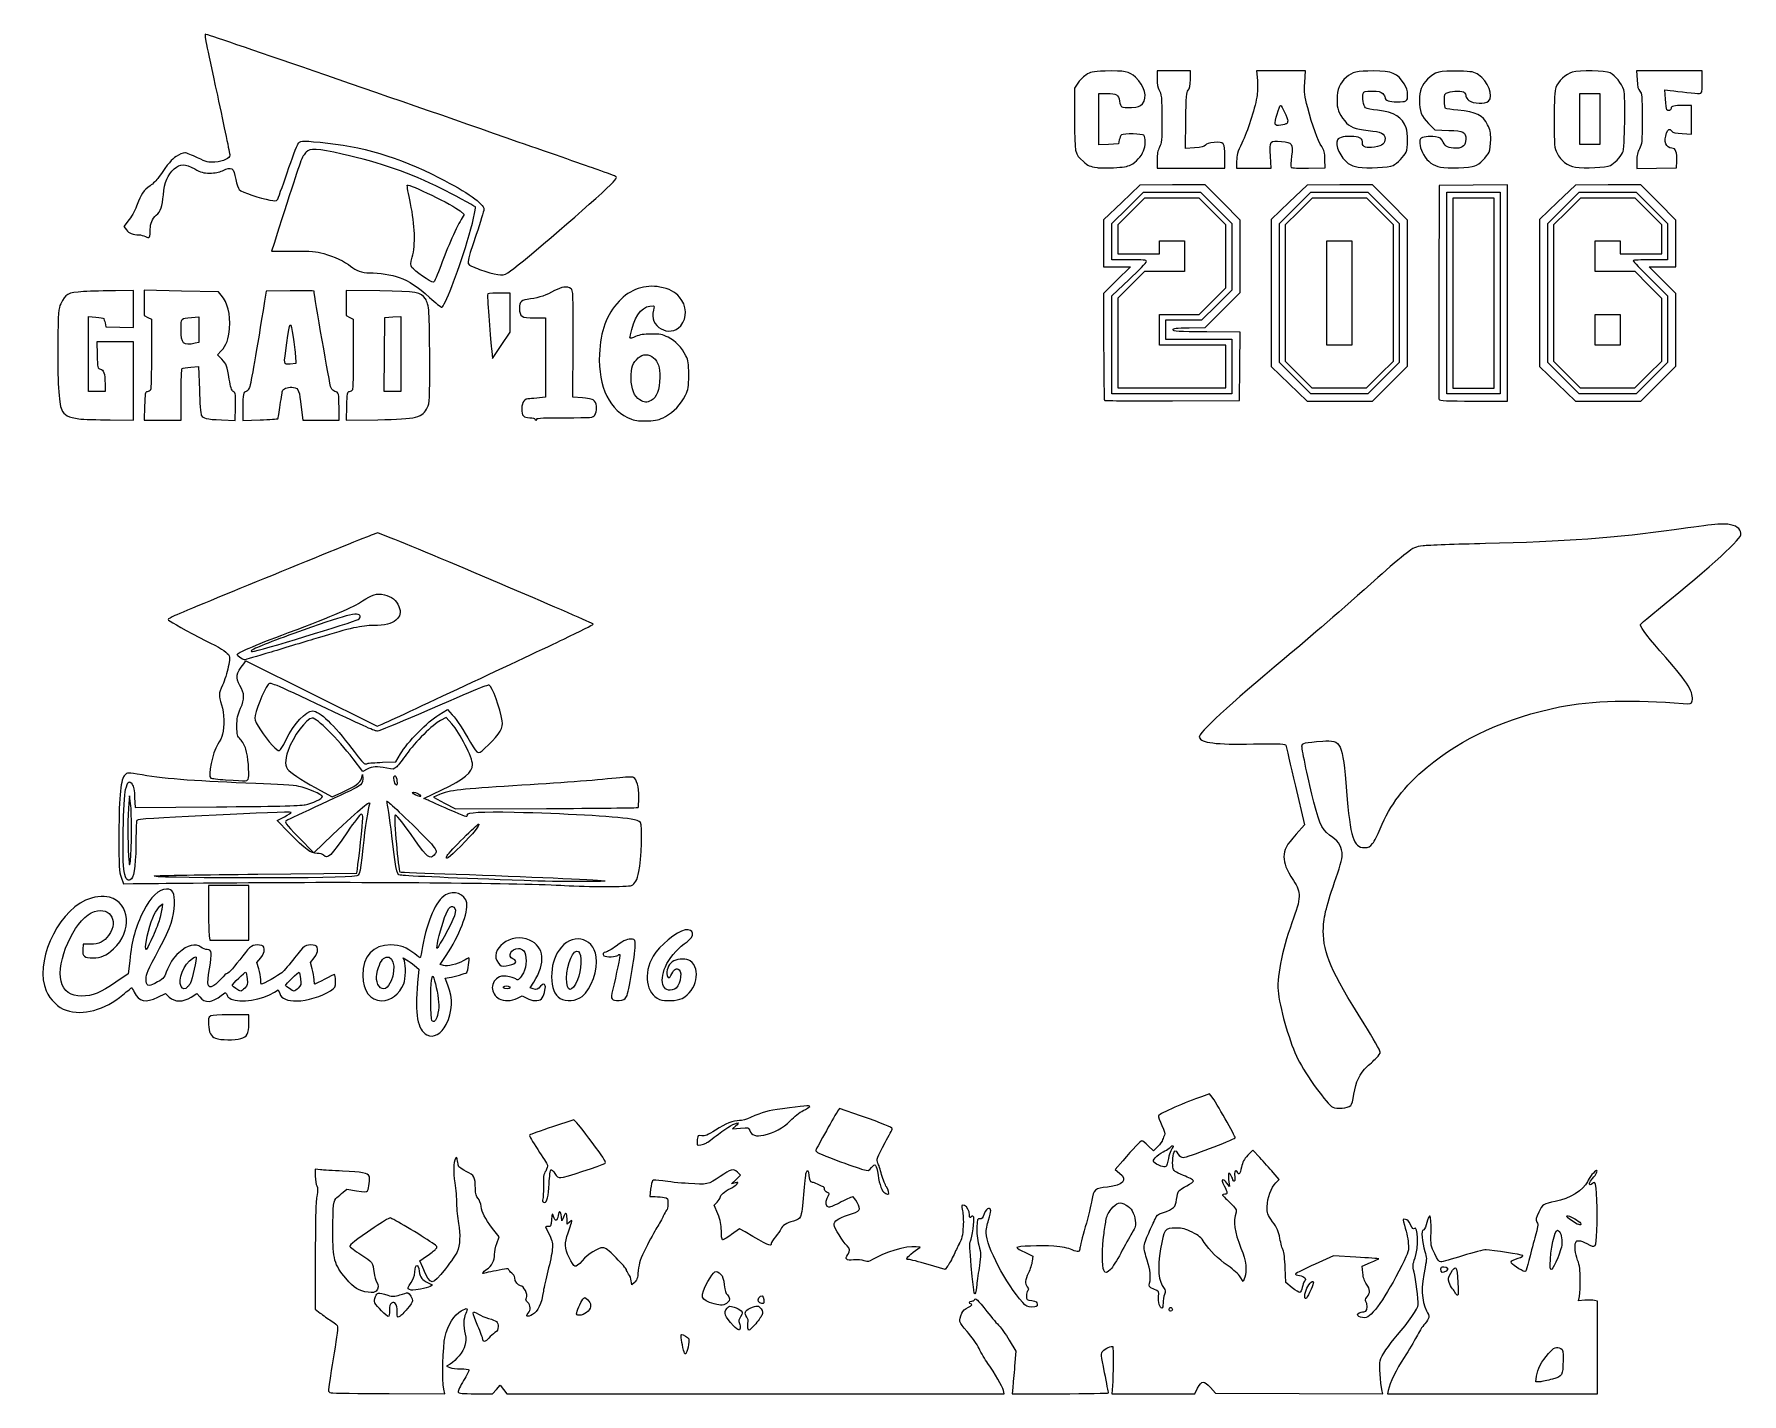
# Model space of a CAD drawing. Header units: centimetres. Extents: x -19.8 to 18.3, y -15 to 15.3.
import ezdxf

# ---------------------------------------------------------------- set-up
doc = ezdxf.new("R2010")
doc.units = ezdxf.units.CM
doc.header["$MEASUREMENT"] = 0
doc.layers.add('Layer 1', color=7, linetype='Continuous')

msp = doc.modelspace()

# ---------------------------------------------------------------- linework, layer by layer
at = {"layer": 'Layer 1'}
for points, knots in [([(-9.63965, 9.94285), (-9.74879, 9.97202), (-9.90709, 10.02674), (-9.99141, 10.06446), (-9.99141, 10.06446), (-10.1753, 10.14669), (-10.17961, 10.0844), (-9.94119, 10.79023), (-9.94119, 10.79023), (-9.8481, 11.06581), (-9.77194, 11.31913), (-9.77194, 11.35316), (-9.77194, 11.35316), (-9.77194, 11.48209), (-10.12816, 11.73407), (-10.76998, 12.05915), (-10.76998, 12.05915), (-11.69837, 12.52938), (-12.48444, 12.76326), (-13.42319, 12.84857), (-13.42319, 12.84857), (-13.85398, 12.88772), (-13.86493, 12.88683), (-13.91609, 12.80875), (-13.91609, 12.80875), (-13.94047, 12.77154), (-14.0483, 12.48355), (-14.15572, 12.16878), (-14.15572, 12.16878), (-14.26313, 11.854), (-14.36262, 11.58248), (-14.3768, 11.56539), (-14.3768, 11.56539), (-14.39548, 11.54288), (-14.44077, 11.54116), (-14.54128, 11.55913), (-14.54128, 11.55913), (-14.74582, 11.59571), (-15.17273, 11.74197), (-15.22368, 11.79291), (-15.22368, 11.79291), (-15.248, 11.81723), (-15.28304, 11.91916), (-15.30154, 12.01942), (-15.30154, 12.01942), (-15.35144, 12.28986), (-15.3844, 12.31177), (-15.59651, 12.21552), (-15.59651, 12.21552), (-15.67223, 12.18116), (-15.77005, 12.16298), (-15.88128, 12.1626), (-15.88128, 12.1626), (-16.02635, 12.1621), (-16.07453, 12.17534), (-16.21631, 12.25462), (-16.21631, 12.25462), (-16.43639, 12.37769), (-16.53805, 12.37752), (-16.67495, 12.25384), (-16.67495, 12.25384), (-16.82258, 12.12047), (-16.8867, 11.96513), (-16.91423, 11.6742), (-16.91423, 11.6742), (-16.93854, 11.41726), (-16.97593, 11.3119), (-17.07445, 11.22274), (-17.07445, 11.22274), (-17.1633, 11.14233), (-17.20674, 11.03922), (-17.20674, 10.90872), (-17.20674, 10.90872), (-17.20674, 10.7241), (-17.2227, 10.70002), (-17.31384, 10.74715), (-17.31384, 10.74715), (-17.35536, 10.76862), (-17.41819, 10.78618), (-17.45347, 10.78618), (-17.45347, 10.78618), (-17.59341, 10.78618), (-17.68584, 10.8217), (-17.73857, 10.89575), (-17.73857, 10.89575), (-17.73857, 10.89575), (-17.79286, 10.97199), (-17.79286, 10.97199), (-17.79286, 10.97199), (-17.79286, 10.97199), (-17.67409, 11.12999), (-17.67409, 11.12999), (-17.67409, 11.12999), (-17.60876, 11.21689), (-17.52971, 11.36495), (-17.49841, 11.45901), (-17.49841, 11.45901), (-17.42553, 11.67802), (-17.3525, 11.78488), (-17.21054, 11.88021), (-17.21054, 11.88021), (-17.14789, 11.92229), (-17.06264, 12.00588), (-17.02109, 12.06597), (-17.02109, 12.06597), (-16.79697, 12.39015), (-16.73751, 12.46094), (-16.62881, 12.53294), (-16.62881, 12.53294), (-16.56333, 12.57631), (-16.47802, 12.61179), (-16.43922, 12.61179), (-16.43922, 12.61179), (-16.40043, 12.61179), (-16.27071, 12.5626), (-16.15097, 12.50247), (-16.15097, 12.50247), (-15.94864, 12.40088), (-15.92162, 12.39409), (-15.76844, 12.40638), (-15.76844, 12.40638), (-15.56936, 12.42236), (-15.43403, 12.48526), (-15.43403, 12.56182), (-15.43403, 12.56182), (-15.43403, 12.5918), (-15.55905, 13.19258), (-15.71184, 13.89688), (-15.71184, 13.89688), (-15.97153, 15.09387), (-16.00387, 15.25761), (-15.98062, 15.25761), (-15.98062, 15.25761), (-15.94099, 15.25761), (-11.87764, 13.85785), (-9.00465, 12.8545), (-9.00465, 12.8545), (-8.25522, 12.59277), (-7.46345, 12.3165), (-7.24517, 12.24057), (-7.24517, 12.24057), (-7.02689, 12.16463), (-6.83701, 12.0921), (-6.82321, 12.07938), (-6.82321, 12.07938), (-6.80791, 12.06528), (-6.83371, 12.01892), (-6.88936, 11.96054), (-6.88936, 11.96054), (-7.13627, 11.70148), (-8.65741, 10.3814), (-9.10391, 10.03871), (-9.10391, 10.03871), (-9.32716, 9.86736), (-9.34523, 9.86413), (-9.63966, 9.94282), (-9.63966, 9.94282), (-9.63966, 9.94282), (-9.63965, 9.94285), (-9.63965, 9.94285)], [0, 0, 0, 0, 0.02439024, 0.02439024, 0.02439024, 0.02439024, 0.04878049, 0.04878049, 0.04878049, 0.04878049, 0.07317073, 0.07317073, 0.07317073, 0.07317073, 0.09756098, 0.09756098, 0.09756098, 0.09756098, 0.12195122, 0.12195122, 0.12195122, 0.12195122, 0.14634146, 0.14634146, 0.14634146, 0.14634146, 0.17073171, 0.17073171, 0.17073171, 0.17073171, 0.19512195, 0.19512195, 0.19512195, 0.19512195, 0.2195122, 0.2195122, 0.2195122, 0.2195122, 0.24390244, 0.24390244, 0.24390244, 0.24390244, 0.26829268, 0.26829268, 0.26829268, 0.26829268, 0.29268293, 0.29268293, 0.29268293, 0.29268293, 0.31707317, 0.31707317, 0.31707317, 0.31707317, 0.34146341, 0.34146341, 0.34146341, 0.34146341, 0.36585366, 0.36585366, 0.36585366, 0.36585366, 0.3902439, 0.3902439, 0.3902439, 0.3902439, 0.41463415, 0.41463415, 0.41463415, 0.41463415, 0.43902439, 0.43902439, 0.43902439, 0.43902439, 0.46341463, 0.46341463, 0.46341463, 0.46341463, 0.48780488, 0.48780488, 0.48780488, 0.48780488, 0.51219512, 0.51219512, 0.51219512, 0.51219512, 0.53658537, 0.53658537, 0.53658537, 0.53658537, 0.56097561, 0.56097561, 0.56097561, 0.56097561, 0.58536585, 0.58536585, 0.58536585, 0.58536585, 0.6097561, 0.6097561, 0.6097561, 0.6097561, 0.63414634, 0.63414634, 0.63414634, 0.63414634, 0.65853659, 0.65853659, 0.65853659, 0.65853659, 0.68292683, 0.68292683, 0.68292683, 0.68292683, 0.70731707, 0.70731707, 0.70731707, 0.70731707, 0.73170732, 0.73170732, 0.73170732, 0.73170732, 0.75609756, 0.75609756, 0.75609756, 0.75609756, 0.7804878, 0.7804878, 0.7804878, 0.7804878, 0.80487805, 0.80487805, 0.80487805, 0.80487805, 0.82926829, 0.82926829, 0.82926829, 0.82926829, 0.85365854, 0.85365854, 0.85365854, 0.85365854, 0.87804878, 0.87804878, 0.87804878, 0.87804878, 0.90243902, 0.90243902, 0.90243902, 0.90243902, 0.92682927, 0.92682927, 0.92682927, 0.92682927, 0.95121951, 0.95121951, 0.95121951, 0.95121951, 1, 1, 1, 1]), ([(3.89379, 12.28385), (3.72851, 12.30829), (3.69112, 12.32473), (3.58714, 12.41867), (3.58714, 12.41867), (3.39067, 12.59617), (3.39108, 12.59415), (3.39108, 13.3678), (3.39108, 13.3678), (3.39108, 13.3678), (3.39108, 14.05765), (3.39108, 14.05765), (3.39108, 14.05765), (3.39108, 14.05765), (3.46013, 14.162), (3.46013, 14.162), (3.46013, 14.162), (3.49811, 14.21939), (3.58043, 14.30187), (3.64306, 14.34528), (3.64306, 14.34528), (3.75118, 14.42022), (3.77283, 14.42468), (4.07131, 14.43364), (4.07131, 14.43364), (4.51734, 14.44703), (4.60199, 14.42985), (4.74725, 14.29648), (4.74725, 14.29648), (4.96022, 14.10094), (5.02621, 13.84968), (4.90239, 13.70573), (4.90239, 13.70573), (4.8469, 13.64121), (4.81789, 13.6315), (4.65765, 13.62377), (4.65765, 13.62377), (4.55767, 13.61895), (4.46056, 13.62539), (4.44186, 13.6381), (4.44186, 13.6381), (4.42315, 13.6508), (4.40087, 13.70785), (4.39235, 13.76488), (4.39235, 13.76488), (4.37113, 13.90682), (4.32534, 13.93472), (4.11363, 13.93472), (4.11363, 13.93472), (4.11363, 13.93472), (3.93348, 13.93472), (3.93348, 13.93472), (3.93348, 13.93472), (3.93348, 13.93472), (3.93348, 13.3648), (3.93348, 13.3648), (3.93348, 13.3648), (3.93348, 13.3648), (3.93348, 12.79488), (3.93348, 12.79488), (3.93348, 12.79488), (3.93348, 12.79488), (4.15075, 12.80256), (4.15075, 12.80256), (4.15075, 12.80256), (4.15075, 12.80256), (4.36802, 12.81024), (4.36802, 12.81024), (4.36802, 12.81024), (4.36802, 12.81024), (4.38624, 12.89965), (4.38624, 12.89965), (4.38624, 12.89965), (4.39626, 12.94883), (4.42053, 12.99924), (4.44017, 13.01169), (4.44017, 13.01169), (4.49572, 13.04689), (4.89686, 13.04014), (4.93362, 13.00338), (4.93362, 13.00338), (4.97618, 12.96082), (4.97393, 12.76281), (4.92969, 12.65725), (4.92969, 12.65725), (4.87717, 12.53191), (4.76095, 12.4049), (4.64436, 12.34542), (4.64436, 12.34542), (4.56641, 12.30565), (4.4732, 12.29051), (4.25743, 12.28257), (4.25743, 12.28257), (4.1011, 12.27681), (3.93747, 12.27739), (3.89381, 12.28384), (3.89381, 12.28384), (3.89381, 12.28384), (3.89379, 12.28385), (3.89379, 12.28385)], [0, 0, 0, 0, 0.03846154, 0.03846154, 0.03846154, 0.03846154, 0.07692308, 0.07692308, 0.07692308, 0.07692308, 0.11538462, 0.11538462, 0.11538462, 0.11538462, 0.15384615, 0.15384615, 0.15384615, 0.15384615, 0.19230769, 0.19230769, 0.19230769, 0.19230769, 0.23076923, 0.23076923, 0.23076923, 0.23076923, 0.26923077, 0.26923077, 0.26923077, 0.26923077, 0.30769231, 0.30769231, 0.30769231, 0.30769231, 0.34615385, 0.34615385, 0.34615385, 0.34615385, 0.38461538, 0.38461538, 0.38461538, 0.38461538, 0.42307692, 0.42307692, 0.42307692, 0.42307692, 0.46153846, 0.46153846, 0.46153846, 0.46153846, 0.5, 0.5, 0.5, 0.5, 0.53846154, 0.53846154, 0.53846154, 0.53846154, 0.57692308, 0.57692308, 0.57692308, 0.57692308, 0.61538462, 0.61538462, 0.61538462, 0.61538462, 0.65384615, 0.65384615, 0.65384615, 0.65384615, 0.69230769, 0.69230769, 0.69230769, 0.69230769, 0.73076923, 0.73076923, 0.73076923, 0.73076923, 0.76923077, 0.76923077, 0.76923077, 0.76923077, 0.80769231, 0.80769231, 0.80769231, 0.80769231, 0.84615385, 0.84615385, 0.84615385, 0.84615385, 0.88461538, 0.88461538, 0.88461538, 0.88461538, 0.92307692, 0.92307692, 0.92307692, 0.92307692, 1, 1, 1, 1]), ([(5.22993, 12.45224), (5.22993, 12.58579), (5.24467, 12.66492), (5.2834, 12.73923), (5.2834, 12.73923), (5.33145, 12.83141), (5.3369, 12.89183), (5.33708, 13.33433), (5.33708, 13.33433), (5.33734, 13.84044), (5.32738, 13.93648), (5.26567, 14.0266), (5.26567, 14.0266), (5.2443, 14.0578), (5.22993, 14.15091), (5.22993, 14.25811), (5.22993, 14.25811), (5.22993, 14.25811), (5.22993, 14.43743), (5.22993, 14.43743), (5.22993, 14.43743), (5.22993, 14.43743), (5.60035, 14.43743), (5.60035, 14.43743), (5.60035, 14.43743), (5.60035, 14.43743), (5.97077, 14.43743), (5.97077, 14.43743), (5.97077, 14.43743), (5.97077, 14.43743), (5.97077, 14.24769), (5.97077, 14.24769), (5.97077, 14.24769), (5.97077, 14.1041), (5.95951, 14.04552), (5.92447, 14.00683), (5.92447, 14.00683), (5.88371, 13.96183), (5.87711, 13.88121), (5.86938, 13.33305), (5.86938, 13.33305), (5.86938, 13.33305), (5.86059, 12.71039), (5.86059, 12.71039), (5.86059, 12.71039), (5.86059, 12.71039), (6.06546, 12.72354), (6.06546, 12.72354), (6.06546, 12.72354), (6.22305, 12.73365), (6.27848, 12.74784), (6.30565, 12.78499), (6.30565, 12.78499), (6.33098, 12.81963), (6.38594, 12.83655), (6.49989, 12.84479), (6.49989, 12.84479), (6.72643, 12.86118), (6.73805, 12.84578), (6.73805, 12.52918), (6.73805, 12.52918), (6.73805, 12.52918), (6.73805, 12.26784), (6.73805, 12.26784), (6.73805, 12.26784), (6.73805, 12.26784), (5.98399, 12.26784), (5.98399, 12.26784), (5.98399, 12.26784), (5.98399, 12.26784), (5.22993, 12.26784), (5.22993, 12.26784), (5.22993, 12.26784), (5.22993, 12.26784), (5.22993, 12.45223), (5.22993, 12.45223), (5.22993, 12.45223), (5.22993, 12.45223), (5.22993, 12.45224), (5.22993, 12.45224)], [0, 0, 0, 0, 0.04761905, 0.04761905, 0.04761905, 0.04761905, 0.0952381, 0.0952381, 0.0952381, 0.0952381, 0.14285714, 0.14285714, 0.14285714, 0.14285714, 0.19047619, 0.19047619, 0.19047619, 0.19047619, 0.23809524, 0.23809524, 0.23809524, 0.23809524, 0.28571429, 0.28571429, 0.28571429, 0.28571429, 0.33333333, 0.33333333, 0.33333333, 0.33333333, 0.38095238, 0.38095238, 0.38095238, 0.38095238, 0.42857143, 0.42857143, 0.42857143, 0.42857143, 0.47619048, 0.47619048, 0.47619048, 0.47619048, 0.52380952, 0.52380952, 0.52380952, 0.52380952, 0.57142857, 0.57142857, 0.57142857, 0.57142857, 0.61904762, 0.61904762, 0.61904762, 0.61904762, 0.66666667, 0.66666667, 0.66666667, 0.66666667, 0.71428571, 0.71428571, 0.71428571, 0.71428571, 0.76190476, 0.76190476, 0.76190476, 0.76190476, 0.80952381, 0.80952381, 0.80952381, 0.80952381, 0.85714286, 0.85714286, 0.85714286, 0.85714286, 0.9047619, 0.9047619, 0.9047619, 0.9047619, 1, 1, 1, 1]), ([(7.00264, 12.42698), (7.00264, 12.56094), (7.02122, 12.62476), (7.12013, 12.83047), (7.12013, 12.83047), (7.24398, 13.08806), (7.40097, 13.57155), (7.45183, 13.85205), (7.45183, 13.85205), (7.47009, 13.95276), (7.47486, 14.10196), (7.46385, 14.2282), (7.46385, 14.2282), (7.46385, 14.2282), (7.4456, 14.43743), (7.4456, 14.43743), (7.4456, 14.43743), (7.4456, 14.43743), (7.99155, 14.43743), (7.99155, 14.43743), (7.99155, 14.43743), (7.99155, 14.43743), (8.53749, 14.43743), (8.53749, 14.43743), (8.53749, 14.43743), (8.53749, 14.43743), (8.5217, 14.17946), (8.5217, 14.17946), (8.5217, 14.17946), (8.50752, 13.94776), (8.51403, 13.89051), (8.58568, 13.61722), (8.58568, 13.61722), (8.68812, 13.22647), (8.81526, 12.87648), (8.90027, 12.75121), (8.90027, 12.75121), (8.95503, 12.67052), (8.96787, 12.61852), (8.97053, 12.46677), (8.97053, 12.46677), (8.97053, 12.46677), (8.97379, 12.28107), (8.97379, 12.28107), (8.97379, 12.28107), (8.97379, 12.28107), (8.60547, 12.27368), (8.60547, 12.27368), (8.60547, 12.27368), (8.4029, 12.26962), (8.22893, 12.27557), (8.21888, 12.28691), (8.21888, 12.28691), (8.20883, 12.29825), (8.21242, 12.41271), (8.22685, 12.54125), (8.22685, 12.54125), (8.25888, 12.82651), (8.24926, 12.84038), (8.00189, 12.8655), (8.00189, 12.8655), (7.74215, 12.89188), (7.73252, 12.87917), (7.75526, 12.53974), (7.75526, 12.53974), (7.75526, 12.53974), (7.77347, 12.26784), (7.77347, 12.26784), (7.77347, 12.26784), (7.77347, 12.26784), (7.38805, 12.26784), (7.38805, 12.26784), (7.38805, 12.26784), (7.38805, 12.26784), (7.00263, 12.26784), (7.00263, 12.26784), (7.00263, 12.26784), (7.00263, 12.26784), (7.00263, 12.42697), (7.00263, 12.42697), (7.00263, 12.42697), (7.00263, 12.42697), (7.00264, 12.42698), (7.00264, 12.42698)], [0, 0, 0, 0, 0.04545455, 0.04545455, 0.04545455, 0.04545455, 0.09090909, 0.09090909, 0.09090909, 0.09090909, 0.13636364, 0.13636364, 0.13636364, 0.13636364, 0.18181818, 0.18181818, 0.18181818, 0.18181818, 0.22727273, 0.22727273, 0.22727273, 0.22727273, 0.27272727, 0.27272727, 0.27272727, 0.27272727, 0.31818182, 0.31818182, 0.31818182, 0.31818182, 0.36363636, 0.36363636, 0.36363636, 0.36363636, 0.40909091, 0.40909091, 0.40909091, 0.40909091, 0.45454545, 0.45454545, 0.45454545, 0.45454545, 0.5, 0.5, 0.5, 0.5, 0.54545455, 0.54545455, 0.54545455, 0.54545455, 0.59090909, 0.59090909, 0.59090909, 0.59090909, 0.63636364, 0.63636364, 0.63636364, 0.63636364, 0.68181818, 0.68181818, 0.68181818, 0.68181818, 0.72727273, 0.72727273, 0.72727273, 0.72727273, 0.77272727, 0.77272727, 0.77272727, 0.77272727, 0.81818182, 0.81818182, 0.81818182, 0.81818182, 0.86363636, 0.86363636, 0.86363636, 0.86363636, 0.90909091, 0.90909091, 0.90909091, 0.90909091, 1, 1, 1, 1]), ([(9.7114, 12.29247), (9.63687, 12.3044), (9.53794, 12.34222), (9.49155, 12.37652), (9.49155, 12.37652), (9.31635, 12.50605), (9.18845, 12.78486), (9.25079, 12.90134), (9.25079, 12.90134), (9.28569, 12.96655), (9.42272, 12.99381), (9.61552, 12.97391), (9.61552, 12.97391), (9.76839, 12.95813), (9.80613, 12.92994), (9.80681, 12.83102), (9.80681, 12.83102), (9.80745, 12.73851), (9.88781, 12.71242), (10.0779, 12.74301), (10.0779, 12.74301), (10.2584, 12.77206), (10.30992, 12.81441), (10.30992, 12.93375), (10.30992, 12.93375), (10.30992, 13.04206), (10.22651, 13.08144), (9.93411, 13.1112), (9.93411, 13.1112), (9.63612, 13.14152), (9.51848, 13.18934), (9.4137, 13.3227), (9.4137, 13.3227), (9.27021, 13.50533), (9.2394, 13.59017), (9.2395, 13.80242), (9.2395, 13.80242), (9.2395, 14.0322), (9.29567, 14.16605), (9.44775, 14.29958), (9.44775, 14.29958), (9.57509, 14.41139), (9.68809, 14.4371), (10.05281, 14.43728), (10.05281, 14.43728), (10.4748, 14.43747), (10.58023, 14.39289), (10.73727, 14.14782), (10.73727, 14.14782), (10.79273, 14.06126), (10.81264, 13.99737), (10.81264, 13.90591), (10.81264, 13.90591), (10.81264, 13.75973), (10.79682, 13.74951), (10.57061, 13.74951), (10.57061, 13.74951), (10.39951, 13.74951), (10.30993, 13.78165), (10.30993, 13.84304), (10.30993, 13.84304), (10.30993, 13.86436), (10.28612, 13.90561), (10.25701, 13.93471), (10.25701, 13.93471), (10.21427, 13.97745), (10.16882, 13.98763), (10.02067, 13.98763), (10.02067, 13.98763), (9.8576, 13.98763), (9.83529, 13.98147), (9.81962, 13.9321), (9.81962, 13.9321), (9.79451, 13.85298), (9.82923, 13.65384), (9.87473, 13.61608), (9.87473, 13.61608), (9.89588, 13.59853), (10.01734, 13.57364), (10.14463, 13.56078), (10.14463, 13.56078), (10.51364, 13.5235), (10.70126, 13.40851), (10.78213, 13.17009), (10.78213, 13.17009), (10.82112, 13.05515), (10.82171, 12.70542), (10.78306, 12.6299), (10.78306, 12.6299), (10.7395, 12.54482), (10.57213, 12.375), (10.48866, 12.33119), (10.48866, 12.33119), (10.40135, 12.28537), (9.90898, 12.26083), (9.71141, 12.29246), (9.71141, 12.29246), (9.71141, 12.29246), (9.7114, 12.29247), (9.7114, 12.29247)], [0, 0, 0, 0, 0.03846154, 0.03846154, 0.03846154, 0.03846154, 0.07692308, 0.07692308, 0.07692308, 0.07692308, 0.11538462, 0.11538462, 0.11538462, 0.11538462, 0.15384615, 0.15384615, 0.15384615, 0.15384615, 0.19230769, 0.19230769, 0.19230769, 0.19230769, 0.23076923, 0.23076923, 0.23076923, 0.23076923, 0.26923077, 0.26923077, 0.26923077, 0.26923077, 0.30769231, 0.30769231, 0.30769231, 0.30769231, 0.34615385, 0.34615385, 0.34615385, 0.34615385, 0.38461538, 0.38461538, 0.38461538, 0.38461538, 0.42307692, 0.42307692, 0.42307692, 0.42307692, 0.46153846, 0.46153846, 0.46153846, 0.46153846, 0.5, 0.5, 0.5, 0.5, 0.53846154, 0.53846154, 0.53846154, 0.53846154, 0.57692308, 0.57692308, 0.57692308, 0.57692308, 0.61538462, 0.61538462, 0.61538462, 0.61538462, 0.65384615, 0.65384615, 0.65384615, 0.65384615, 0.69230769, 0.69230769, 0.69230769, 0.69230769, 0.73076923, 0.73076923, 0.73076923, 0.73076923, 0.76923077, 0.76923077, 0.76923077, 0.76923077, 0.80769231, 0.80769231, 0.80769231, 0.80769231, 0.84615385, 0.84615385, 0.84615385, 0.84615385, 0.88461538, 0.88461538, 0.88461538, 0.88461538, 0.92307692, 0.92307692, 0.92307692, 0.92307692, 1, 1, 1, 1]), ([(11.54533, 12.2936), (11.38818, 12.32228), (11.25864, 12.41818), (11.1679, 12.57302), (11.1679, 12.57302), (11.09388, 12.69933), (11.06033, 12.86791), (11.09812, 12.92363), (11.09812, 12.92363), (11.12975, 12.97027), (11.2877, 12.99238), (11.43325, 12.97055), (11.43325, 12.97055), (11.53919, 12.95466), (11.56043, 12.94), (11.6055, 12.85166), (11.6055, 12.85166), (11.66175, 12.7414), (11.71253, 12.71855), (11.90254, 12.718), (11.90254, 12.718), (12.04562, 12.71758), (12.10909, 12.77871), (12.10909, 12.91691), (12.10909, 12.91691), (12.10909, 13.07813), (12.06743, 13.09975), (11.72843, 13.11447), (11.72843, 13.11447), (11.72843, 13.11447), (11.42282, 13.12774), (11.42282, 13.12774), (11.42282, 13.12774), (11.42282, 13.12774), (11.27874, 13.27012), (11.27874, 13.27012), (11.27874, 13.27012), (11.12013, 13.42686), (11.0771, 13.53603), (11.07736, 13.78107), (11.07736, 13.78107), (11.07762, 14.00178), (11.12264, 14.11967), (11.25884, 14.25604), (11.25884, 14.25604), (11.41982, 14.41722), (11.52367, 14.4438), (11.94953, 14.43284), (11.94953, 14.43284), (12.26423, 14.42474), (12.29205, 14.41965), (12.39506, 14.3514), (12.39506, 14.3514), (12.60672, 14.21116), (12.73445, 13.87373), (12.61633, 13.76684), (12.61633, 13.76684), (12.54227, 13.69982), (12.26929, 13.70671), (12.1788, 13.77789), (12.1788, 13.77789), (12.14046, 13.80805), (12.10908, 13.85329), (12.10908, 13.87843), (12.10908, 13.87843), (12.10908, 13.90357), (12.09479, 13.93842), (12.07733, 13.95588), (12.07733, 13.95588), (12.03761, 13.9956), (11.82687, 13.99718), (11.71615, 13.95858), (11.71615, 13.95858), (11.63551, 13.93047), (11.63283, 13.92455), (11.63283, 13.77493), (11.63283, 13.77493), (11.63283, 13.6899), (11.64511, 13.61274), (11.66012, 13.60346), (11.66012, 13.60346), (11.67513, 13.59418), (11.79717, 13.57594), (11.93132, 13.56291), (11.93132, 13.56291), (12.35059, 13.5222), (12.49002, 13.45466), (12.59669, 13.24059), (12.59669, 13.24059), (12.65115, 13.1313), (12.6647, 13.06543), (12.6647, 12.91002), (12.6647, 12.91002), (12.6647, 12.80327), (12.64823, 12.67761), (12.62809, 12.63079), (12.62809, 12.63079), (12.58281, 12.52548), (12.41288, 12.36015), (12.31018, 12.32148), (12.31018, 12.32148), (12.20764, 12.28287), (11.70454, 12.26453), (11.5453, 12.29359), (11.5453, 12.29359), (11.5453, 12.29359), (11.54533, 12.2936), (11.54533, 12.2936)], [0, 0, 0, 0, 0.03571429, 0.03571429, 0.03571429, 0.03571429, 0.07142857, 0.07142857, 0.07142857, 0.07142857, 0.10714286, 0.10714286, 0.10714286, 0.10714286, 0.14285714, 0.14285714, 0.14285714, 0.14285714, 0.17857143, 0.17857143, 0.17857143, 0.17857143, 0.21428571, 0.21428571, 0.21428571, 0.21428571, 0.25, 0.25, 0.25, 0.25, 0.28571429, 0.28571429, 0.28571429, 0.28571429, 0.32142857, 0.32142857, 0.32142857, 0.32142857, 0.35714286, 0.35714286, 0.35714286, 0.35714286, 0.39285714, 0.39285714, 0.39285714, 0.39285714, 0.42857143, 0.42857143, 0.42857143, 0.42857143, 0.46428571, 0.46428571, 0.46428571, 0.46428571, 0.5, 0.5, 0.5, 0.5, 0.53571429, 0.53571429, 0.53571429, 0.53571429, 0.57142857, 0.57142857, 0.57142857, 0.57142857, 0.60714286, 0.60714286, 0.60714286, 0.60714286, 0.64285714, 0.64285714, 0.64285714, 0.64285714, 0.67857143, 0.67857143, 0.67857143, 0.67857143, 0.71428571, 0.71428571, 0.71428571, 0.71428571, 0.75, 0.75, 0.75, 0.75, 0.78571429, 0.78571429, 0.78571429, 0.78571429, 0.82142857, 0.82142857, 0.82142857, 0.82142857, 0.85714286, 0.85714286, 0.85714286, 0.85714286, 0.89285714, 0.89285714, 0.89285714, 0.89285714, 0.92857143, 0.92857143, 0.92857143, 0.92857143, 1, 1, 1, 1]), ([(14.55087, 12.29276), (14.37669, 12.32052), (14.22526, 12.43641), (14.14185, 12.60577), (14.14185, 12.60577), (14.08263, 12.726), (14.08024, 12.75507), (14.08024, 13.35264), (14.08024, 13.35264), (14.08024, 13.79568), (14.09014, 14.00232), (14.11466, 14.0715), (14.11466, 14.0715), (14.15896, 14.19644), (14.35013, 14.37249), (14.48096, 14.40881), (14.48096, 14.40881), (14.64886, 14.45543), (15.21962, 14.44539), (15.32811, 14.39391), (15.32811, 14.39391), (15.43664, 14.34241), (15.59024, 14.15075), (15.63039, 14.01673), (15.63039, 14.01673), (15.6734, 13.87317), (15.65219, 12.69784), (15.60504, 12.6118), (15.60504, 12.6118), (15.55269, 12.51626), (15.41476, 12.37523), (15.33053, 12.33112), (15.33053, 12.33112), (15.2428, 12.28517), (14.75046, 12.26094), (14.55087, 12.29275), (14.55087, 12.29275), (14.55087, 12.29275), (14.55087, 12.29276), (14.55087, 12.29276)], [0, 0, 0, 0, 0.09090909, 0.09090909, 0.09090909, 0.09090909, 0.18181818, 0.18181818, 0.18181818, 0.18181818, 0.27272727, 0.27272727, 0.27272727, 0.27272727, 0.36363636, 0.36363636, 0.36363636, 0.36363636, 0.45454545, 0.45454545, 0.45454545, 0.45454545, 0.54545455, 0.54545455, 0.54545455, 0.54545455, 0.63636364, 0.63636364, 0.63636364, 0.63636364, 0.72727273, 0.72727273, 0.72727273, 0.72727273, 0.81818182, 0.81818182, 0.81818182, 0.81818182, 1, 1, 1, 1]), ([(15.9191, 12.43296), (15.9191, 12.55656), (15.9344, 12.62648), (15.97857, 12.7048), (15.97857, 12.7048), (16.03502, 12.80489), (16.03805, 12.83865), (16.0381, 13.36971), (16.0381, 13.36971), (16.0381, 13.88226), (16.03394, 13.93383), (15.98789, 13.98472), (15.98789, 13.98472), (15.95119, 14.02527), (15.93418, 14.09384), (15.92488, 14.23885), (15.92488, 14.23885), (15.92488, 14.23885), (15.91214, 14.43744), (15.91214, 14.43744), (15.91214, 14.43744), (15.91214, 14.43744), (16.64322, 14.43744), (16.64322, 14.43744), (16.64322, 14.43744), (16.64322, 14.43744), (17.3743, 14.43744), (17.3743, 14.43744), (17.3743, 14.43744), (17.3743, 14.43744), (17.3743, 14.18609), (17.3743, 14.18609), (17.3743, 14.18609), (17.3743, 13.943), (17.37234, 13.93474), (17.31477, 13.93495), (17.31477, 13.93495), (17.25126, 13.93519), (16.85538, 13.97624), (16.66302, 14.00255), (16.66302, 14.00255), (16.66302, 14.00255), (16.54705, 14.01841), (16.54705, 14.01841), (16.54705, 14.01841), (16.54705, 14.01841), (16.55914, 13.80962), (16.55914, 13.80962), (16.55914, 13.80962), (16.56579, 13.69478), (16.57966, 13.58718), (16.58997, 13.5705), (16.58997, 13.5705), (16.61337, 13.53264), (16.68639, 13.55802), (16.68639, 13.60401), (16.68639, 13.60401), (16.68639, 13.65449), (16.74956, 13.67016), (16.95314, 13.67016), (16.95314, 13.67016), (16.95314, 13.67016), (17.13618, 13.67016), (17.13618, 13.67016), (17.13618, 13.67016), (17.13618, 13.67016), (17.13618, 13.34918), (17.13618, 13.34918), (17.13618, 13.34918), (17.13618, 13.34918), (17.13618, 13.0282), (17.13618, 13.0282), (17.13618, 13.0282), (17.13618, 13.0282), (16.93348, 13.04121), (16.93348, 13.04121), (16.93348, 13.04121), (16.78727, 13.05059), (16.72194, 13.06631), (16.69905, 13.09761), (16.69905, 13.09761), (16.65143, 13.16273), (16.61544, 13.15034), (16.58314, 13.05767), (16.58314, 13.05767), (16.51608, 12.86529), (16.56775, 12.71766), (16.70216, 12.71766), (16.70216, 12.71766), (16.78698, 12.71766), (16.82351, 12.62255), (16.81324, 12.42842), (16.81324, 12.42842), (16.81324, 12.42842), (16.80545, 12.2811), (16.80545, 12.2811), (16.80545, 12.2811), (16.80545, 12.2811), (16.36227, 12.27385), (16.36227, 12.27385), (16.36227, 12.27385), (16.36227, 12.27385), (15.91909, 12.2666), (15.91909, 12.2666), (15.91909, 12.2666), (15.91909, 12.2666), (15.91909, 12.433), (15.91909, 12.433), (15.91909, 12.433), (15.91909, 12.433), (15.9191, 12.43296), (15.9191, 12.43296)], [0, 0, 0, 0, 0.03448276, 0.03448276, 0.03448276, 0.03448276, 0.06896552, 0.06896552, 0.06896552, 0.06896552, 0.10344828, 0.10344828, 0.10344828, 0.10344828, 0.13793103, 0.13793103, 0.13793103, 0.13793103, 0.17241379, 0.17241379, 0.17241379, 0.17241379, 0.20689655, 0.20689655, 0.20689655, 0.20689655, 0.24137931, 0.24137931, 0.24137931, 0.24137931, 0.27586207, 0.27586207, 0.27586207, 0.27586207, 0.31034483, 0.31034483, 0.31034483, 0.31034483, 0.34482759, 0.34482759, 0.34482759, 0.34482759, 0.37931034, 0.37931034, 0.37931034, 0.37931034, 0.4137931, 0.4137931, 0.4137931, 0.4137931, 0.44827586, 0.44827586, 0.44827586, 0.44827586, 0.48275862, 0.48275862, 0.48275862, 0.48275862, 0.51724138, 0.51724138, 0.51724138, 0.51724138, 0.55172414, 0.55172414, 0.55172414, 0.55172414, 0.5862069, 0.5862069, 0.5862069, 0.5862069, 0.62068966, 0.62068966, 0.62068966, 0.62068966, 0.65517241, 0.65517241, 0.65517241, 0.65517241, 0.68965517, 0.68965517, 0.68965517, 0.68965517, 0.72413793, 0.72413793, 0.72413793, 0.72413793, 0.75862069, 0.75862069, 0.75862069, 0.75862069, 0.79310345, 0.79310345, 0.79310345, 0.79310345, 0.82758621, 0.82758621, 0.82758621, 0.82758621, 0.86206897, 0.86206897, 0.86206897, 0.86206897, 0.89655172, 0.89655172, 0.89655172, 0.89655172, 0.93103448, 0.93103448, 0.93103448, 0.93103448, 1, 1, 1, 1]), ([(15.09889, 13.36587), (15.09889, 13.36587), (15.09889, 13.93472), (15.09889, 13.93472), (15.09889, 13.93472), (15.09889, 13.93472), (14.87399, 13.93472), (14.87399, 13.93472), (14.87399, 13.93472), (14.87399, 13.93472), (14.64909, 13.93472), (14.64909, 13.93472), (14.64909, 13.93472), (14.64909, 13.93472), (14.64909, 13.36587), (14.64909, 13.36587), (14.64909, 13.36587), (14.64909, 13.36587), (14.64909, 12.79702), (14.64909, 12.79702), (14.64909, 12.79702), (14.64909, 12.79702), (14.87399, 12.79702), (14.87399, 12.79702), (14.87399, 12.79702), (14.87399, 12.79702), (15.09889, 12.79702), (15.09889, 12.79702), (15.09889, 12.79702), (15.09889, 12.79702), (15.09889, 13.36587), (15.09889, 13.36587)], [0, 0, 0, 0, 0.11111111, 0.11111111, 0.11111111, 0.11111111, 0.22222222, 0.22222222, 0.22222222, 0.22222222, 0.33333333, 0.33333333, 0.33333333, 0.33333333, 0.44444444, 0.44444444, 0.44444444, 0.44444444, 0.55555556, 0.55555556, 0.55555556, 0.55555556, 0.66666667, 0.66666667, 0.66666667, 0.66666667, 0.77777778, 0.77777778, 0.77777778, 0.77777778, 1, 1, 1, 1]), ([(8.11798, 13.26256), (8.13028, 13.27016), (8.14035, 13.29923), (8.14035, 13.32715), (8.14035, 13.32715), (8.14035, 13.38238), (8.00691, 13.67013), (7.9813, 13.67013), (7.9813, 13.67013), (7.9529, 13.67013), (7.84469, 13.29702), (7.86086, 13.25487), (7.86086, 13.25487), (7.87324, 13.22261), (7.9003, 13.2175), (7.98613, 13.23123), (7.98613, 13.23123), (8.04634, 13.24086), (8.10568, 13.25496), (8.11798, 13.26256)], [0, 0, 0, 0, 0.16666667, 0.16666667, 0.16666667, 0.16666667, 0.33333333, 0.33333333, 0.33333333, 0.33333333, 0.5, 0.5, 0.5, 0.5, 0.66666667, 0.66666667, 0.66666667, 0.66666667, 1, 1, 1, 1]), ([(-10.98215, 9.3905), (-11.25034, 9.63409), (-11.43601, 9.75588), (-11.65831, 9.83401), (-11.65831, 9.83401), (-11.83305, 9.89543), (-12.1027, 9.93824), (-12.31942, 9.93899), (-12.31942, 9.93899), (-12.49073, 9.93958), (-12.62145, 9.98518), (-12.7416, 10.08628), (-12.7416, 10.08628), (-12.86262, 10.18811), (-13.11257, 10.30652), (-13.34004, 10.36977), (-13.34004, 10.36977), (-13.51443, 10.41826), (-13.60846, 10.42563), (-14.02292, 10.4233), (-14.02292, 10.4233), (-14.02292, 10.4233), (-14.50357, 10.42059), (-14.50357, 10.42059), (-14.50357, 10.42059), (-14.50357, 10.42059), (-14.48093, 10.49094), (-14.48093, 10.49094), (-14.48093, 10.49094), (-14.46847, 10.52963), (-14.32543, 10.97788), (-14.16305, 11.48704), (-14.16305, 11.48704), (-13.85837, 12.44241), (-13.82513, 12.5309), (-13.73301, 12.63165), (-13.73301, 12.63165), (-13.65283, 12.71933), (-13.48247, 12.70951), (-12.92916, 12.58529), (-12.92916, 12.58529), (-12.0693, 12.39225), (-11.41497, 12.16391), (-10.71124, 11.8113), (-10.71124, 11.8113), (-10.49877, 11.70484), (-9.99903, 11.43483), (-9.96213, 11.40656), (-9.96213, 11.40656), (-9.94052, 11.39), (-10.02726, 11.023), (-10.14316, 10.64071), (-10.14316, 10.64071), (-10.3632, 9.91484), (-10.64994, 9.17223), (-10.71016, 9.17223), (-10.71016, 9.17223), (-10.72759, 9.17223), (-10.84999, 9.27046), (-10.98217, 9.39051), (-10.98217, 9.39051), (-10.98217, 9.39051), (-10.98215, 9.3905), (-10.98215, 9.3905)], [0, 0, 0, 0, 0.05882353, 0.05882353, 0.05882353, 0.05882353, 0.11764706, 0.11764706, 0.11764706, 0.11764706, 0.17647059, 0.17647059, 0.17647059, 0.17647059, 0.23529412, 0.23529412, 0.23529412, 0.23529412, 0.29411765, 0.29411765, 0.29411765, 0.29411765, 0.35294118, 0.35294118, 0.35294118, 0.35294118, 0.41176471, 0.41176471, 0.41176471, 0.41176471, 0.47058824, 0.47058824, 0.47058824, 0.47058824, 0.52941176, 0.52941176, 0.52941176, 0.52941176, 0.58823529, 0.58823529, 0.58823529, 0.58823529, 0.64705882, 0.64705882, 0.64705882, 0.64705882, 0.70588235, 0.70588235, 0.70588235, 0.70588235, 0.76470588, 0.76470588, 0.76470588, 0.76470588, 0.82352941, 0.82352941, 0.82352941, 0.82352941, 0.88235294, 0.88235294, 0.88235294, 0.88235294, 1, 1, 1, 1]), ([(-10.72529, 10.11811), (-10.59597, 10.48212), (-10.36744, 10.99286), (-10.25665, 11.16546), (-10.25665, 11.16546), (-10.25665, 11.16546), (-10.20851, 11.24046), (-10.20851, 11.24046), (-10.20851, 11.24046), (-10.20851, 11.24046), (-10.29979, 11.31732), (-10.29979, 11.31732), (-10.29979, 11.31732), (-10.45968, 11.45196), (-11.44099, 11.93054), (-11.47907, 11.89246), (-11.47907, 11.89246), (-11.48601, 11.88552), (-11.4541, 11.70223), (-11.40817, 11.48515), (-11.40817, 11.48515), (-11.3062, 11.0032), (-11.29148, 10.5621), (-11.3682, 10.28755), (-11.3682, 10.28755), (-11.41035, 10.13673), (-11.41106, 10.11345), (-11.3752, 10.05872), (-11.3752, 10.05872), (-11.33087, 9.99106), (-10.95109, 9.72785), (-10.8978, 9.72785), (-10.8978, 9.72785), (-10.87808, 9.72785), (-10.80602, 9.89085), (-10.72528, 10.11811), (-10.72528, 10.11811), (-10.72528, 10.11811), (-10.72529, 10.11811), (-10.72529, 10.11811)], [0, 0, 0, 0, 0.09090909, 0.09090909, 0.09090909, 0.09090909, 0.18181818, 0.18181818, 0.18181818, 0.18181818, 0.27272727, 0.27272727, 0.27272727, 0.27272727, 0.36363636, 0.36363636, 0.36363636, 0.36363636, 0.45454545, 0.45454545, 0.45454545, 0.45454545, 0.54545455, 0.54545455, 0.54545455, 0.54545455, 0.63636364, 0.63636364, 0.63636364, 0.63636364, 0.72727273, 0.72727273, 0.72727273, 0.72727273, 0.81818182, 0.81818182, 0.81818182, 0.81818182, 1, 1, 1, 1]), ([(4.05716, 7.09944), (4.04734, 7.10926), (4.03931, 7.64793), (4.03931, 8.29648), (4.03931, 8.29648), (4.03931, 8.29648), (4.03931, 9.47567), (4.03931, 9.47567), (4.03931, 9.47567), (4.03931, 9.47567), (4.33653, 9.77374), (4.33653, 9.77374), (4.33653, 9.77374), (4.33653, 9.77374), (4.63375, 10.07181), (4.63375, 10.07181), (4.63375, 10.07181), (4.63375, 10.07181), (4.33653, 10.07181), (4.33653, 10.07181), (4.33653, 10.07181), (4.33653, 10.07181), (4.03931, 10.07181), (4.03931, 10.07181), (4.03931, 10.07181), (4.03931, 10.07181), (4.0382, 10.59436), (4.0382, 10.59436), (4.0382, 10.59436), (4.0382, 10.59436), (4.03709, 11.11691), (4.03709, 11.11691), (4.03709, 11.11691), (4.03709, 11.11691), (4.4417, 11.50651), (4.4417, 11.50651), (4.4417, 11.50651), (4.4417, 11.50651), (4.84631, 11.89611), (4.84631, 11.89611), (4.84631, 11.89611), (4.84631, 11.89611), (5.57424, 11.89677), (5.57424, 11.89677), (5.57424, 11.89677), (5.57424, 11.89677), (6.30217, 11.89743), (6.30217, 11.89743), (6.30217, 11.89743), (6.30217, 11.89743), (6.6921, 11.50685), (6.6921, 11.50685), (6.6921, 11.50685), (6.6921, 11.50685), (7.08203, 11.11627), (7.08203, 11.11627), (7.08203, 11.11627), (7.08203, 11.11627), (7.08203, 10.30928), (7.08203, 10.30928), (7.08203, 10.30928), (7.08203, 10.30928), (7.08203, 9.50229), (7.08203, 9.50229), (7.08203, 9.50229), (7.08203, 9.50229), (6.69177, 9.11301), (6.69177, 9.11301), (6.69177, 9.11301), (6.69177, 9.11301), (6.30151, 8.72373), (6.30151, 8.72373), (6.30151, 8.72373), (6.30151, 8.72373), (5.94432, 8.71647), (5.94432, 8.71647), (5.94432, 8.71647), (5.64769, 8.71044), (5.58713, 8.70248), (5.58713, 8.66952), (5.58713, 8.66952), (5.58713, 8.63534), (5.69099, 8.62886), (6.33498, 8.62281), (6.33498, 8.62281), (6.33498, 8.62281), (7.08283, 8.61578), (7.08283, 8.61578), (7.08283, 8.61578), (7.08283, 8.61578), (7.07581, 7.85552), (7.07581, 7.85552), (7.07581, 7.85552), (7.07581, 7.85552), (7.06879, 7.09526), (7.06879, 7.09526), (7.06879, 7.09526), (7.06879, 7.09526), (5.57191, 7.08843), (5.57191, 7.08843), (5.57191, 7.08843), (4.74862, 7.08467), (4.06699, 7.08963), (4.05717, 7.09945), (4.05717, 7.09945), (4.05717, 7.09945), (4.05716, 7.09944), (4.05716, 7.09944)], [0, 0, 0, 0, 0.03571429, 0.03571429, 0.03571429, 0.03571429, 0.07142857, 0.07142857, 0.07142857, 0.07142857, 0.10714286, 0.10714286, 0.10714286, 0.10714286, 0.14285714, 0.14285714, 0.14285714, 0.14285714, 0.17857143, 0.17857143, 0.17857143, 0.17857143, 0.21428571, 0.21428571, 0.21428571, 0.21428571, 0.25, 0.25, 0.25, 0.25, 0.28571429, 0.28571429, 0.28571429, 0.28571429, 0.32142857, 0.32142857, 0.32142857, 0.32142857, 0.35714286, 0.35714286, 0.35714286, 0.35714286, 0.39285714, 0.39285714, 0.39285714, 0.39285714, 0.42857143, 0.42857143, 0.42857143, 0.42857143, 0.46428571, 0.46428571, 0.46428571, 0.46428571, 0.5, 0.5, 0.5, 0.5, 0.53571429, 0.53571429, 0.53571429, 0.53571429, 0.57142857, 0.57142857, 0.57142857, 0.57142857, 0.60714286, 0.60714286, 0.60714286, 0.60714286, 0.64285714, 0.64285714, 0.64285714, 0.64285714, 0.67857143, 0.67857143, 0.67857143, 0.67857143, 0.71428571, 0.71428571, 0.71428571, 0.71428571, 0.75, 0.75, 0.75, 0.75, 0.78571429, 0.78571429, 0.78571429, 0.78571429, 0.82142857, 0.82142857, 0.82142857, 0.82142857, 0.85714286, 0.85714286, 0.85714286, 0.85714286, 0.89285714, 0.89285714, 0.89285714, 0.89285714, 0.92857143, 0.92857143, 0.92857143, 0.92857143, 1, 1, 1, 1]), ([(8.17342, 7.46862), (8.17342, 7.46862), (7.76993, 7.85411), (7.76993, 7.85411), (7.76993, 7.85411), (7.76993, 7.85411), (7.76993, 9.48972), (7.76993, 9.48972), (7.76993, 9.48972), (7.76993, 9.48972), (7.76993, 11.12533), (7.76993, 11.12533), (7.76993, 11.12533), (7.76993, 11.12533), (8.17342, 11.51082), (8.17342, 11.51082), (8.17342, 11.51082), (8.17342, 11.51082), (8.57691, 11.89631), (8.57691, 11.89631), (8.57691, 11.89631), (8.57691, 11.89631), (9.30484, 11.89687), (9.30484, 11.89687), (9.30484, 11.89687), (9.30484, 11.89687), (10.03277, 11.89743), (10.03277, 11.89743), (10.03277, 11.89743), (10.03277, 11.89743), (10.4227, 11.50685), (10.4227, 11.50685), (10.4227, 11.50685), (10.4227, 11.50685), (10.81263, 11.11627), (10.81263, 11.11627), (10.81263, 11.11627), (10.81263, 11.11627), (10.81263, 9.48972), (10.81263, 9.48972), (10.81263, 9.48972), (10.81263, 9.48972), (10.81263, 7.86317), (10.81263, 7.86317), (10.81263, 7.86317), (10.81263, 7.86317), (10.4227, 7.47259), (10.4227, 7.47259), (10.4227, 7.47259), (10.4227, 7.47259), (10.03277, 7.08201), (10.03277, 7.08201), (10.03277, 7.08201), (10.03277, 7.08201), (9.30484, 7.08257), (9.30484, 7.08257), (9.30484, 7.08257), (9.30484, 7.08257), (8.57691, 7.08313), (8.57691, 7.08313), (8.57691, 7.08313), (8.57691, 7.08313), (8.17342, 7.46862), (8.17342, 7.46862)], [0, 0, 0, 0, 0.05882353, 0.05882353, 0.05882353, 0.05882353, 0.11764706, 0.11764706, 0.11764706, 0.11764706, 0.17647059, 0.17647059, 0.17647059, 0.17647059, 0.23529412, 0.23529412, 0.23529412, 0.23529412, 0.29411765, 0.29411765, 0.29411765, 0.29411765, 0.35294118, 0.35294118, 0.35294118, 0.35294118, 0.41176471, 0.41176471, 0.41176471, 0.41176471, 0.47058824, 0.47058824, 0.47058824, 0.47058824, 0.52941176, 0.52941176, 0.52941176, 0.52941176, 0.58823529, 0.58823529, 0.58823529, 0.58823529, 0.64705882, 0.64705882, 0.64705882, 0.64705882, 0.70588235, 0.70588235, 0.70588235, 0.70588235, 0.76470588, 0.76470588, 0.76470588, 0.76470588, 0.82352941, 0.82352941, 0.82352941, 0.82352941, 0.88235294, 0.88235294, 0.88235294, 0.88235294, 1, 1, 1, 1]), ([(11.51274, 7.11509), (11.5058, 7.13328), (11.5032, 8.21377), (11.50696, 9.51618), (11.50696, 9.51618), (11.50696, 9.51618), (11.51379, 11.8842), (11.51379, 11.8842), (11.51379, 11.8842), (11.51379, 11.8842), (12.27447, 11.89122), (12.27447, 11.89122), (12.27447, 11.89122), (12.27447, 11.89122), (13.03515, 11.89824), (13.03515, 11.89824), (13.03515, 11.89824), (13.03515, 11.89824), (13.03515, 9.49013), (13.03515, 9.49013), (13.03515, 9.49013), (13.03515, 9.49013), (13.03515, 7.08202), (13.03515, 7.08202), (13.03515, 7.08202), (13.03515, 7.08202), (12.28026, 7.08202), (12.28026, 7.08202), (12.28026, 7.08202), (11.70071, 7.08202), (11.52244, 7.0897), (11.51276, 7.11509), (11.51276, 7.11509), (11.51276, 7.11509), (11.51274, 7.11509), (11.51274, 7.11509)], [0, 0, 0, 0, 0.1, 0.1, 0.1, 0.1, 0.2, 0.2, 0.2, 0.2, 0.3, 0.3, 0.3, 0.3, 0.4, 0.4, 0.4, 0.4, 0.5, 0.5, 0.5, 0.5, 0.6, 0.6, 0.6, 0.6, 0.7, 0.7, 0.7, 0.7, 0.8, 0.8, 0.8, 0.8, 1, 1, 1, 1]), ([(14.153, 7.46862), (14.153, 7.46862), (13.74951, 7.85411), (13.74951, 7.85411), (13.74951, 7.85411), (13.74951, 7.85411), (13.74951, 9.48972), (13.74951, 9.48972), (13.74951, 9.48972), (13.74951, 9.48972), (13.74951, 11.12533), (13.74951, 11.12533), (13.74951, 11.12533), (13.74951, 11.12533), (14.153, 11.51082), (14.153, 11.51082), (14.153, 11.51082), (14.153, 11.51082), (14.55649, 11.89631), (14.55649, 11.89631), (14.55649, 11.89631), (14.55649, 11.89631), (15.28442, 11.89687), (15.28442, 11.89687), (15.28442, 11.89687), (15.28442, 11.89687), (16.01235, 11.89743), (16.01235, 11.89743), (16.01235, 11.89743), (16.01235, 11.89743), (16.40228, 11.50685), (16.40228, 11.50685), (16.40228, 11.50685), (16.40228, 11.50685), (16.79221, 11.11627), (16.79221, 11.11627), (16.79221, 11.11627), (16.79221, 11.11627), (16.79221, 10.59404), (16.79221, 10.59404), (16.79221, 10.59404), (16.79221, 10.59404), (16.79221, 10.07181), (16.79221, 10.07181), (16.79221, 10.07181), (16.79221, 10.07181), (16.49499, 10.07181), (16.49499, 10.07181), (16.49499, 10.07181), (16.49499, 10.07181), (16.19777, 10.07181), (16.19777, 10.07181), (16.19777, 10.07181), (16.19777, 10.07181), (16.49499, 9.77374), (16.49499, 9.77374), (16.49499, 9.77374), (16.49499, 9.77374), (16.79221, 9.47567), (16.79221, 9.47567), (16.79221, 9.47567), (16.79221, 9.47567), (16.79221, 8.66877), (16.79221, 8.66877), (16.79221, 8.66877), (16.79221, 8.66877), (16.79221, 7.86187), (16.79221, 7.86187), (16.79221, 7.86187), (16.79221, 7.86187), (16.40163, 7.47194), (16.40163, 7.47194), (16.40163, 7.47194), (16.40163, 7.47194), (16.01105, 7.08201), (16.01105, 7.08201), (16.01105, 7.08201), (16.01105, 7.08201), (15.28377, 7.08257), (15.28377, 7.08257), (15.28377, 7.08257), (15.28377, 7.08257), (14.55649, 7.08313), (14.55649, 7.08313), (14.55649, 7.08313), (14.55649, 7.08313), (14.153, 7.46862), (14.153, 7.46862)], [0, 0, 0, 0, 0.04347826, 0.04347826, 0.04347826, 0.04347826, 0.08695652, 0.08695652, 0.08695652, 0.08695652, 0.13043478, 0.13043478, 0.13043478, 0.13043478, 0.17391304, 0.17391304, 0.17391304, 0.17391304, 0.2173913, 0.2173913, 0.2173913, 0.2173913, 0.26086957, 0.26086957, 0.26086957, 0.26086957, 0.30434783, 0.30434783, 0.30434783, 0.30434783, 0.34782609, 0.34782609, 0.34782609, 0.34782609, 0.39130435, 0.39130435, 0.39130435, 0.39130435, 0.43478261, 0.43478261, 0.43478261, 0.43478261, 0.47826087, 0.47826087, 0.47826087, 0.47826087, 0.52173913, 0.52173913, 0.52173913, 0.52173913, 0.56521739, 0.56521739, 0.56521739, 0.56521739, 0.60869565, 0.60869565, 0.60869565, 0.60869565, 0.65217391, 0.65217391, 0.65217391, 0.65217391, 0.69565217, 0.69565217, 0.69565217, 0.69565217, 0.73913043, 0.73913043, 0.73913043, 0.73913043, 0.7826087, 0.7826087, 0.7826087, 0.7826087, 0.82608696, 0.82608696, 0.82608696, 0.82608696, 0.86956522, 0.86956522, 0.86956522, 0.86956522, 0.91304348, 0.91304348, 0.91304348, 0.91304348, 1, 1, 1, 1]), ([(6.89681, 7.84931), (6.89681, 7.84931), (6.89681, 8.45785), (6.89681, 8.45785), (6.89681, 8.45785), (6.89681, 8.45785), (6.15598, 8.45785), (6.15598, 8.45785), (6.15598, 8.45785), (6.15598, 8.45785), (5.41515, 8.45785), (5.41515, 8.45785), (5.41515, 8.45785), (5.41515, 8.45785), (5.41515, 8.66952), (5.41515, 8.66952), (5.41515, 8.66952), (5.41515, 8.66952), (5.41515, 8.88119), (5.41515, 8.88119), (5.41515, 8.88119), (5.41515, 8.88119), (5.81827, 8.88119), (5.81827, 8.88119), (5.81827, 8.88119), (5.81827, 8.88119), (6.22139, 8.88119), (6.22139, 8.88119), (6.22139, 8.88119), (6.22139, 8.88119), (6.5591, 9.21815), (6.5591, 9.21815), (6.5591, 9.21815), (6.5591, 9.21815), (6.89681, 9.55511), (6.89681, 9.55511), (6.89681, 9.55511), (6.89681, 9.55511), (6.89681, 10.29597), (6.89681, 10.29597), (6.89681, 10.29597), (6.89681, 10.29597), (6.89681, 11.03683), (6.89681, 11.03683), (6.89681, 11.03683), (6.89681, 11.03683), (6.5466, 11.38776), (6.5466, 11.38776), (6.5466, 11.38776), (6.5466, 11.38776), (6.19639, 11.73869), (6.19639, 11.73869), (6.19639, 11.73869), (6.19639, 11.73869), (5.56138, 11.73869), (5.56138, 11.73869), (5.56138, 11.73869), (5.56138, 11.73869), (4.92637, 11.73869), (4.92637, 11.73869), (4.92637, 11.73869), (4.92637, 11.73869), (4.57544, 11.38848), (4.57544, 11.38848), (4.57544, 11.38848), (4.57544, 11.38848), (4.22451, 11.03827), (4.22451, 11.03827), (4.22451, 11.03827), (4.22451, 11.03827), (4.22451, 10.63441), (4.22451, 10.63441), (4.22451, 10.63441), (4.22451, 10.63441), (4.22451, 10.23055), (4.22451, 10.23055), (4.22451, 10.23055), (4.22451, 10.23055), (4.60816, 10.23055), (4.60816, 10.23055), (4.60816, 10.23055), (4.92233, 10.23055), (4.99181, 10.22373), (4.99181, 10.1929), (4.99181, 10.1929), (4.99181, 10.17219), (4.81917, 9.99126), (4.60816, 9.79082), (4.60816, 9.79082), (4.60816, 9.79082), (4.22451, 9.4264), (4.22451, 9.4264), (4.22451, 9.4264), (4.22451, 9.4264), (4.22451, 8.33358), (4.22451, 8.33358), (4.22451, 8.33358), (4.22451, 8.33358), (4.22451, 7.24076), (4.22451, 7.24076), (4.22451, 7.24076), (4.22451, 7.24076), (5.56066, 7.24076), (5.56066, 7.24076), (5.56066, 7.24076), (5.56066, 7.24076), (6.89681, 7.24076), (6.89681, 7.24076), (6.89681, 7.24076), (6.89681, 7.24076), (6.89681, 7.8493), (6.89681, 7.8493), (6.89681, 7.8493), (6.89681, 7.8493), (6.89681, 7.84931), (6.89681, 7.84931)], [0, 0, 0, 0, 0.03333333, 0.03333333, 0.03333333, 0.03333333, 0.06666667, 0.06666667, 0.06666667, 0.06666667, 0.1, 0.1, 0.1, 0.1, 0.13333333, 0.13333333, 0.13333333, 0.13333333, 0.16666667, 0.16666667, 0.16666667, 0.16666667, 0.2, 0.2, 0.2, 0.2, 0.23333333, 0.23333333, 0.23333333, 0.23333333, 0.26666667, 0.26666667, 0.26666667, 0.26666667, 0.3, 0.3, 0.3, 0.3, 0.33333333, 0.33333333, 0.33333333, 0.33333333, 0.36666667, 0.36666667, 0.36666667, 0.36666667, 0.4, 0.4, 0.4, 0.4, 0.43333333, 0.43333333, 0.43333333, 0.43333333, 0.46666667, 0.46666667, 0.46666667, 0.46666667, 0.5, 0.5, 0.5, 0.5, 0.53333333, 0.53333333, 0.53333333, 0.53333333, 0.56666667, 0.56666667, 0.56666667, 0.56666667, 0.6, 0.6, 0.6, 0.6, 0.63333333, 0.63333333, 0.63333333, 0.63333333, 0.66666667, 0.66666667, 0.66666667, 0.66666667, 0.7, 0.7, 0.7, 0.7, 0.73333333, 0.73333333, 0.73333333, 0.73333333, 0.76666667, 0.76666667, 0.76666667, 0.76666667, 0.8, 0.8, 0.8, 0.8, 0.83333333, 0.83333333, 0.83333333, 0.83333333, 0.86666667, 0.86666667, 0.86666667, 0.86666667, 0.9, 0.9, 0.9, 0.9, 0.93333333, 0.93333333, 0.93333333, 0.93333333, 1, 1, 1, 1]), ([(4.35681, 8.37229), (4.35681, 8.37229), (4.35681, 9.37152), (4.35681, 9.37152), (4.35681, 9.37152), (4.35681, 9.37152), (4.65488, 9.66874), (4.65488, 9.66874), (4.65488, 9.66874), (4.65488, 9.66874), (4.95295, 9.96596), (4.95295, 9.96596), (4.95295, 9.96596), (4.95295, 9.96596), (5.39571, 9.96596), (5.39571, 9.96596), (5.39571, 9.96596), (5.39571, 9.96596), (5.83847, 9.96596), (5.83847, 9.96596), (5.83847, 9.96596), (5.83847, 9.96596), (5.83847, 10.30992), (5.83847, 10.30992), (5.83847, 10.30992), (5.83847, 10.30992), (5.83847, 10.65388), (5.83847, 10.65388), (5.83847, 10.65388), (5.83847, 10.65388), (5.56066, 10.65388), (5.56066, 10.65388), (5.56066, 10.65388), (5.56066, 10.65388), (5.28285, 10.65388), (5.28285, 10.65388), (5.28285, 10.65388), (5.28285, 10.65388), (5.28285, 10.50836), (5.28285, 10.50836), (5.28285, 10.50836), (5.28285, 10.50836), (5.28285, 10.36284), (5.28285, 10.36284), (5.28285, 10.36284), (5.28285, 10.36284), (4.81983, 10.36284), (4.81983, 10.36284), (4.81983, 10.36284), (4.81983, 10.36284), (4.35681, 10.36284), (4.35681, 10.36284), (4.35681, 10.36284), (4.35681, 10.36284), (4.35681, 10.68739), (4.35681, 10.68739), (4.35681, 10.68739), (4.35681, 10.68739), (4.35681, 11.01194), (4.35681, 11.01194), (4.35681, 11.01194), (4.35681, 11.01194), (4.65488, 11.30916), (4.65488, 11.30916), (4.65488, 11.30916), (4.65488, 11.30916), (4.95295, 11.60638), (4.95295, 11.60638), (4.95295, 11.60638), (4.95295, 11.60638), (5.56151, 11.60638), (5.56151, 11.60638), (5.56151, 11.60638), (5.56151, 11.60638), (6.17007, 11.60638), (6.17007, 11.60638), (6.17007, 11.60638), (6.17007, 11.60638), (6.46729, 11.30831), (6.46729, 11.30831), (6.46729, 11.30831), (6.46729, 11.30831), (6.76451, 11.01024), (6.76451, 11.01024), (6.76451, 11.01024), (6.76451, 11.01024), (6.76451, 10.30908), (6.76451, 10.30908), (6.76451, 10.30908), (6.76451, 10.30908), (6.76451, 9.60792), (6.76451, 9.60792), (6.76451, 9.60792), (6.76451, 9.60792), (6.46644, 9.3107), (6.46644, 9.3107), (6.46644, 9.3107), (6.46644, 9.3107), (6.16837, 9.01348), (6.16837, 9.01348), (6.16837, 9.01348), (6.16837, 9.01348), (5.72561, 9.01348), (5.72561, 9.01348), (5.72561, 9.01348), (5.72561, 9.01348), (5.28285, 9.01348), (5.28285, 9.01348), (5.28285, 9.01348), (5.28285, 9.01348), (5.28285, 8.66952), (5.28285, 8.66952), (5.28285, 8.66952), (5.28285, 8.66952), (5.28285, 8.32556), (5.28285, 8.32556), (5.28285, 8.32556), (5.28285, 8.32556), (6.02368, 8.32556), (6.02368, 8.32556), (6.02368, 8.32556), (6.02368, 8.32556), (6.76451, 8.32556), (6.76451, 8.32556), (6.76451, 8.32556), (6.76451, 8.32556), (6.76451, 7.84931), (6.76451, 7.84931), (6.76451, 7.84931), (6.76451, 7.84931), (6.76451, 7.37306), (6.76451, 7.37306), (6.76451, 7.37306), (6.76451, 7.37306), (5.56066, 7.37306), (5.56066, 7.37306), (5.56066, 7.37306), (5.56066, 7.37306), (4.35681, 7.37306), (4.35681, 7.37306), (4.35681, 7.37306), (4.35681, 7.37306), (4.35681, 8.37229), (4.35681, 8.37229)], [0, 0, 0, 0, 0.02702703, 0.02702703, 0.02702703, 0.02702703, 0.05405405, 0.05405405, 0.05405405, 0.05405405, 0.08108108, 0.08108108, 0.08108108, 0.08108108, 0.10810811, 0.10810811, 0.10810811, 0.10810811, 0.13513514, 0.13513514, 0.13513514, 0.13513514, 0.16216216, 0.16216216, 0.16216216, 0.16216216, 0.18918919, 0.18918919, 0.18918919, 0.18918919, 0.21621622, 0.21621622, 0.21621622, 0.21621622, 0.24324324, 0.24324324, 0.24324324, 0.24324324, 0.27027027, 0.27027027, 0.27027027, 0.27027027, 0.2972973, 0.2972973, 0.2972973, 0.2972973, 0.32432432, 0.32432432, 0.32432432, 0.32432432, 0.35135135, 0.35135135, 0.35135135, 0.35135135, 0.37837838, 0.37837838, 0.37837838, 0.37837838, 0.40540541, 0.40540541, 0.40540541, 0.40540541, 0.43243243, 0.43243243, 0.43243243, 0.43243243, 0.45945946, 0.45945946, 0.45945946, 0.45945946, 0.48648649, 0.48648649, 0.48648649, 0.48648649, 0.51351351, 0.51351351, 0.51351351, 0.51351351, 0.54054054, 0.54054054, 0.54054054, 0.54054054, 0.56756757, 0.56756757, 0.56756757, 0.56756757, 0.59459459, 0.59459459, 0.59459459, 0.59459459, 0.62162162, 0.62162162, 0.62162162, 0.62162162, 0.64864865, 0.64864865, 0.64864865, 0.64864865, 0.67567568, 0.67567568, 0.67567568, 0.67567568, 0.7027027, 0.7027027, 0.7027027, 0.7027027, 0.72972973, 0.72972973, 0.72972973, 0.72972973, 0.75675676, 0.75675676, 0.75675676, 0.75675676, 0.78378378, 0.78378378, 0.78378378, 0.78378378, 0.81081081, 0.81081081, 0.81081081, 0.81081081, 0.83783784, 0.83783784, 0.83783784, 0.83783784, 0.86486486, 0.86486486, 0.86486486, 0.86486486, 0.89189189, 0.89189189, 0.89189189, 0.89189189, 0.91891892, 0.91891892, 0.91891892, 0.91891892, 0.94594595, 0.94594595, 0.94594595, 0.94594595, 1, 1, 1, 1]), ([(10.2765, 7.59097), (10.2765, 7.59097), (10.62743, 7.94118), (10.62743, 7.94118), (10.62743, 7.94118), (10.62743, 7.94118), (10.62743, 9.48901), (10.62743, 9.48901), (10.62743, 9.48901), (10.62743, 9.48901), (10.62743, 11.03684), (10.62743, 11.03684), (10.62743, 11.03684), (10.62743, 11.03684), (10.27722, 11.38777), (10.27722, 11.38777), (10.27722, 11.38777), (10.27722, 11.38777), (9.92701, 11.7387), (9.92701, 11.7387), (9.92701, 11.7387), (9.92701, 11.7387), (9.29127, 11.7387), (9.29127, 11.7387), (9.29127, 11.7387), (9.29127, 11.7387), (8.65553, 11.7387), (8.65553, 11.7387), (8.65553, 11.7387), (8.65553, 11.7387), (8.30532, 11.38777), (8.30532, 11.38777), (8.30532, 11.38777), (8.30532, 11.38777), (7.95511, 11.03684), (7.95511, 11.03684), (7.95511, 11.03684), (7.95511, 11.03684), (7.95511, 9.48974), (7.95511, 9.48974), (7.95511, 9.48974), (7.95511, 9.48974), (7.95511, 7.94264), (7.95511, 7.94264), (7.95511, 7.94264), (7.95511, 7.94264), (8.30532, 7.59171), (8.30532, 7.59171), (8.30532, 7.59171), (8.30532, 7.59171), (8.65553, 7.24078), (8.65553, 7.24078), (8.65553, 7.24078), (8.65553, 7.24078), (9.29054, 7.24078), (9.29054, 7.24078), (9.29054, 7.24078), (9.29054, 7.24078), (9.92555, 7.24078), (9.92555, 7.24078), (9.92555, 7.24078), (9.92555, 7.24078), (10.27648, 7.59099), (10.27648, 7.59099), (10.27648, 7.59099), (10.27648, 7.59099), (10.2765, 7.59097), (10.2765, 7.59097)], [0, 0, 0, 0, 0.05555556, 0.05555556, 0.05555556, 0.05555556, 0.11111111, 0.11111111, 0.11111111, 0.11111111, 0.16666667, 0.16666667, 0.16666667, 0.16666667, 0.22222222, 0.22222222, 0.22222222, 0.22222222, 0.27777778, 0.27777778, 0.27777778, 0.27777778, 0.33333333, 0.33333333, 0.33333333, 0.33333333, 0.38888889, 0.38888889, 0.38888889, 0.38888889, 0.44444444, 0.44444444, 0.44444444, 0.44444444, 0.5, 0.5, 0.5, 0.5, 0.55555556, 0.55555556, 0.55555556, 0.55555556, 0.61111111, 0.61111111, 0.61111111, 0.61111111, 0.66666667, 0.66666667, 0.66666667, 0.66666667, 0.72222222, 0.72222222, 0.72222222, 0.72222222, 0.77777778, 0.77777778, 0.77777778, 0.77777778, 0.83333333, 0.83333333, 0.83333333, 0.83333333, 0.88888889, 0.88888889, 0.88888889, 0.88888889, 1, 1, 1, 1]), ([(8.38466, 7.67113), (8.38466, 7.67113), (8.08744, 7.9692), (8.08744, 7.9692), (8.08744, 7.9692), (8.08744, 7.9692), (8.08744, 9.49057), (8.08744, 9.49057), (8.08744, 9.49057), (8.08744, 9.49057), (8.08744, 11.01194), (8.08744, 11.01194), (8.08744, 11.01194), (8.08744, 11.01194), (8.38551, 11.30916), (8.38551, 11.30916), (8.38551, 11.30916), (8.38551, 11.30916), (8.68358, 11.60638), (8.68358, 11.60638), (8.68358, 11.60638), (8.68358, 11.60638), (9.29214, 11.60638), (9.29214, 11.60638), (9.29214, 11.60638), (9.29214, 11.60638), (9.9007, 11.60638), (9.9007, 11.60638), (9.9007, 11.60638), (9.9007, 11.60638), (10.19792, 11.30831), (10.19792, 11.30831), (10.19792, 11.30831), (10.19792, 11.30831), (10.49514, 11.01024), (10.49514, 11.01024), (10.49514, 11.01024), (10.49514, 11.01024), (10.49514, 9.48887), (10.49514, 9.48887), (10.49514, 9.48887), (10.49514, 9.48887), (10.49514, 7.9675), (10.49514, 7.9675), (10.49514, 7.9675), (10.49514, 7.9675), (10.19707, 7.67028), (10.19707, 7.67028), (10.19707, 7.67028), (10.19707, 7.67028), (9.899, 7.37306), (9.899, 7.37306), (9.899, 7.37306), (9.899, 7.37306), (9.29044, 7.37306), (9.29044, 7.37306), (9.29044, 7.37306), (9.29044, 7.37306), (8.68188, 7.37306), (8.68188, 7.37306), (8.68188, 7.37306), (8.68188, 7.37306), (8.38466, 7.67113), (8.38466, 7.67113)], [0, 0, 0, 0, 0.05882353, 0.05882353, 0.05882353, 0.05882353, 0.11764706, 0.11764706, 0.11764706, 0.11764706, 0.17647059, 0.17647059, 0.17647059, 0.17647059, 0.23529412, 0.23529412, 0.23529412, 0.23529412, 0.29411765, 0.29411765, 0.29411765, 0.29411765, 0.35294118, 0.35294118, 0.35294118, 0.35294118, 0.41176471, 0.41176471, 0.41176471, 0.41176471, 0.47058824, 0.47058824, 0.47058824, 0.47058824, 0.52941176, 0.52941176, 0.52941176, 0.52941176, 0.58823529, 0.58823529, 0.58823529, 0.58823529, 0.64705882, 0.64705882, 0.64705882, 0.64705882, 0.70588235, 0.70588235, 0.70588235, 0.70588235, 0.76470588, 0.76470588, 0.76470588, 0.76470588, 0.82352941, 0.82352941, 0.82352941, 0.82352941, 0.88235294, 0.88235294, 0.88235294, 0.88235294, 1, 1, 1, 1]), ([(12.87639, 9.48972), (12.87639, 9.48972), (12.87639, 11.73868), (12.87639, 11.73868), (12.87639, 11.73868), (12.87639, 11.73868), (12.28108, 11.73868), (12.28108, 11.73868), (12.28108, 11.73868), (12.28108, 11.73868), (11.68577, 11.73868), (11.68577, 11.73868), (11.68577, 11.73868), (11.68577, 11.73868), (11.68577, 9.48972), (11.68577, 9.48972), (11.68577, 9.48972), (11.68577, 9.48972), (11.68577, 7.24076), (11.68577, 7.24076), (11.68577, 7.24076), (11.68577, 7.24076), (12.28108, 7.24076), (12.28108, 7.24076), (12.28108, 7.24076), (12.28108, 7.24076), (12.87639, 7.24076), (12.87639, 7.24076), (12.87639, 7.24076), (12.87639, 7.24076), (12.87639, 9.48972), (12.87639, 9.48972)], [0, 0, 0, 0, 0.11111111, 0.11111111, 0.11111111, 0.11111111, 0.22222222, 0.22222222, 0.22222222, 0.22222222, 0.33333333, 0.33333333, 0.33333333, 0.33333333, 0.44444444, 0.44444444, 0.44444444, 0.44444444, 0.55555556, 0.55555556, 0.55555556, 0.55555556, 0.66666667, 0.66666667, 0.66666667, 0.66666667, 0.77777778, 0.77777778, 0.77777778, 0.77777778, 1, 1, 1, 1]), ([(11.81806, 9.48972), (11.81806, 9.48972), (11.81806, 11.60639), (11.81806, 11.60639), (11.81806, 11.60639), (11.81806, 11.60639), (12.28108, 11.60639), (12.28108, 11.60639), (12.28108, 11.60639), (12.28108, 11.60639), (12.7441, 11.60639), (12.7441, 11.60639), (12.7441, 11.60639), (12.7441, 11.60639), (12.7441, 9.48972), (12.7441, 9.48972), (12.7441, 9.48972), (12.7441, 9.48972), (12.7441, 7.37305), (12.7441, 7.37305), (12.7441, 7.37305), (12.7441, 7.37305), (12.28108, 7.37305), (12.28108, 7.37305), (12.28108, 7.37305), (12.28108, 7.37305), (11.81806, 7.37305), (11.81806, 7.37305), (11.81806, 7.37305), (11.81806, 7.37305), (11.81806, 9.48972), (11.81806, 9.48972)], [0, 0, 0, 0, 0.11111111, 0.11111111, 0.11111111, 0.11111111, 0.22222222, 0.22222222, 0.22222222, 0.22222222, 0.33333333, 0.33333333, 0.33333333, 0.33333333, 0.44444444, 0.44444444, 0.44444444, 0.44444444, 0.55555556, 0.55555556, 0.55555556, 0.55555556, 0.66666667, 0.66666667, 0.66666667, 0.66666667, 0.77777778, 0.77777778, 0.77777778, 0.77777778, 1, 1, 1, 1]), ([(16.25609, 7.59097), (16.25609, 7.59097), (16.60702, 7.94118), (16.60702, 7.94118), (16.60702, 7.94118), (16.60702, 7.94118), (16.60702, 8.68272), (16.60702, 8.68272), (16.60702, 8.68272), (16.60702, 8.68272), (16.60702, 9.42426), (16.60702, 9.42426), (16.60702, 9.42426), (16.60702, 9.42426), (16.22337, 9.80722), (16.22337, 9.80722), (16.22337, 9.80722), (16.01236, 10.01785), (15.83972, 10.19927), (15.83972, 10.21037), (15.83972, 10.21037), (15.83972, 10.22147), (16.01236, 10.23056), (16.22337, 10.23056), (16.22337, 10.23056), (16.22337, 10.23056), (16.60702, 10.23056), (16.60702, 10.23056), (16.60702, 10.23056), (16.60702, 10.23056), (16.60702, 10.63369), (16.60702, 10.63369), (16.60702, 10.63369), (16.60702, 10.63369), (16.60702, 11.03682), (16.60702, 11.03682), (16.60702, 11.03682), (16.60702, 11.03682), (16.25681, 11.38775), (16.25681, 11.38775), (16.25681, 11.38775), (16.25681, 11.38775), (15.9066, 11.73868), (15.9066, 11.73868), (15.9066, 11.73868), (15.9066, 11.73868), (15.27086, 11.73868), (15.27086, 11.73868), (15.27086, 11.73868), (15.27086, 11.73868), (14.63512, 11.73868), (14.63512, 11.73868), (14.63512, 11.73868), (14.63512, 11.73868), (14.28491, 11.38775), (14.28491, 11.38775), (14.28491, 11.38775), (14.28491, 11.38775), (13.9347, 11.03682), (13.9347, 11.03682), (13.9347, 11.03682), (13.9347, 11.03682), (13.9347, 9.48972), (13.9347, 9.48972), (13.9347, 9.48972), (13.9347, 9.48972), (13.9347, 7.94262), (13.9347, 7.94262), (13.9347, 7.94262), (13.9347, 7.94262), (14.28491, 7.59169), (14.28491, 7.59169), (14.28491, 7.59169), (14.28491, 7.59169), (14.63512, 7.24076), (14.63512, 7.24076), (14.63512, 7.24076), (14.63512, 7.24076), (15.27013, 7.24076), (15.27013, 7.24076), (15.27013, 7.24076), (15.27013, 7.24076), (15.90514, 7.24076), (15.90514, 7.24076), (15.90514, 7.24076), (15.90514, 7.24076), (16.25607, 7.59097), (16.25607, 7.59097), (16.25607, 7.59097), (16.25607, 7.59097), (16.25609, 7.59097), (16.25609, 7.59097)], [0, 0, 0, 0, 0.04166667, 0.04166667, 0.04166667, 0.04166667, 0.08333333, 0.08333333, 0.08333333, 0.08333333, 0.125, 0.125, 0.125, 0.125, 0.16666667, 0.16666667, 0.16666667, 0.16666667, 0.20833333, 0.20833333, 0.20833333, 0.20833333, 0.25, 0.25, 0.25, 0.25, 0.29166667, 0.29166667, 0.29166667, 0.29166667, 0.33333333, 0.33333333, 0.33333333, 0.33333333, 0.375, 0.375, 0.375, 0.375, 0.41666667, 0.41666667, 0.41666667, 0.41666667, 0.45833333, 0.45833333, 0.45833333, 0.45833333, 0.5, 0.5, 0.5, 0.5, 0.54166667, 0.54166667, 0.54166667, 0.54166667, 0.58333333, 0.58333333, 0.58333333, 0.58333333, 0.625, 0.625, 0.625, 0.625, 0.66666667, 0.66666667, 0.66666667, 0.66666667, 0.70833333, 0.70833333, 0.70833333, 0.70833333, 0.75, 0.75, 0.75, 0.75, 0.79166667, 0.79166667, 0.79166667, 0.79166667, 0.83333333, 0.83333333, 0.83333333, 0.83333333, 0.875, 0.875, 0.875, 0.875, 0.91666667, 0.91666667, 0.91666667, 0.91666667, 1, 1, 1, 1]), ([(14.36424, 7.67113), (14.36424, 7.67113), (14.06702, 7.9692), (14.06702, 7.9692), (14.06702, 7.9692), (14.06702, 7.9692), (14.06702, 9.49057), (14.06702, 9.49057), (14.06702, 9.49057), (14.06702, 9.49057), (14.06702, 11.01194), (14.06702, 11.01194), (14.06702, 11.01194), (14.06702, 11.01194), (14.36509, 11.30916), (14.36509, 11.30916), (14.36509, 11.30916), (14.36509, 11.30916), (14.66316, 11.60638), (14.66316, 11.60638), (14.66316, 11.60638), (14.66316, 11.60638), (15.27172, 11.60638), (15.27172, 11.60638), (15.27172, 11.60638), (15.27172, 11.60638), (15.88028, 11.60638), (15.88028, 11.60638), (15.88028, 11.60638), (15.88028, 11.60638), (16.1775, 11.30831), (16.1775, 11.30831), (16.1775, 11.30831), (16.1775, 11.30831), (16.47472, 11.01024), (16.47472, 11.01024), (16.47472, 11.01024), (16.47472, 11.01024), (16.47472, 10.68654), (16.47472, 10.68654), (16.47472, 10.68654), (16.47472, 10.68654), (16.47472, 10.36284), (16.47472, 10.36284), (16.47472, 10.36284), (16.47472, 10.36284), (16.0117, 10.36284), (16.0117, 10.36284), (16.0117, 10.36284), (16.0117, 10.36284), (15.54868, 10.36284), (15.54868, 10.36284), (15.54868, 10.36284), (15.54868, 10.36284), (15.54868, 10.50836), (15.54868, 10.50836), (15.54868, 10.50836), (15.54868, 10.50836), (15.54868, 10.65388), (15.54868, 10.65388), (15.54868, 10.65388), (15.54868, 10.65388), (15.27087, 10.65388), (15.27087, 10.65388), (15.27087, 10.65388), (15.27087, 10.65388), (14.99306, 10.65388), (14.99306, 10.65388), (14.99306, 10.65388), (14.99306, 10.65388), (14.99306, 10.30992), (14.99306, 10.30992), (14.99306, 10.30992), (14.99306, 10.30992), (14.99306, 9.96596), (14.99306, 9.96596), (14.99306, 9.96596), (14.99306, 9.96596), (15.43667, 9.96596), (15.43667, 9.96596), (15.43667, 9.96596), (15.43667, 9.96596), (15.88028, 9.96596), (15.88028, 9.96596), (15.88028, 9.96596), (15.88028, 9.96596), (16.1775, 9.66789), (16.1775, 9.66789), (16.1775, 9.66789), (16.1775, 9.66789), (16.47472, 9.36982), (16.47472, 9.36982), (16.47472, 9.36982), (16.47472, 9.36982), (16.47472, 8.66866), (16.47472, 8.66866), (16.47472, 8.66866), (16.47472, 8.66866), (16.47472, 7.9675), (16.47472, 7.9675), (16.47472, 7.9675), (16.47472, 7.9675), (16.17665, 7.67028), (16.17665, 7.67028), (16.17665, 7.67028), (16.17665, 7.67028), (15.87858, 7.37306), (15.87858, 7.37306), (15.87858, 7.37306), (15.87858, 7.37306), (15.27002, 7.37306), (15.27002, 7.37306), (15.27002, 7.37306), (15.27002, 7.37306), (14.66146, 7.37306), (14.66146, 7.37306), (14.66146, 7.37306), (14.66146, 7.37306), (14.36424, 7.67113), (14.36424, 7.67113)], [0, 0, 0, 0, 0.03225806, 0.03225806, 0.03225806, 0.03225806, 0.06451613, 0.06451613, 0.06451613, 0.06451613, 0.09677419, 0.09677419, 0.09677419, 0.09677419, 0.12903226, 0.12903226, 0.12903226, 0.12903226, 0.16129032, 0.16129032, 0.16129032, 0.16129032, 0.19354839, 0.19354839, 0.19354839, 0.19354839, 0.22580645, 0.22580645, 0.22580645, 0.22580645, 0.25806452, 0.25806452, 0.25806452, 0.25806452, 0.29032258, 0.29032258, 0.29032258, 0.29032258, 0.32258065, 0.32258065, 0.32258065, 0.32258065, 0.35483871, 0.35483871, 0.35483871, 0.35483871, 0.38709677, 0.38709677, 0.38709677, 0.38709677, 0.41935484, 0.41935484, 0.41935484, 0.41935484, 0.4516129, 0.4516129, 0.4516129, 0.4516129, 0.48387097, 0.48387097, 0.48387097, 0.48387097, 0.51612903, 0.51612903, 0.51612903, 0.51612903, 0.5483871, 0.5483871, 0.5483871, 0.5483871, 0.58064516, 0.58064516, 0.58064516, 0.58064516, 0.61290323, 0.61290323, 0.61290323, 0.61290323, 0.64516129, 0.64516129, 0.64516129, 0.64516129, 0.67741935, 0.67741935, 0.67741935, 0.67741935, 0.70967742, 0.70967742, 0.70967742, 0.70967742, 0.74193548, 0.74193548, 0.74193548, 0.74193548, 0.77419355, 0.77419355, 0.77419355, 0.77419355, 0.80645161, 0.80645161, 0.80645161, 0.80645161, 0.83870968, 0.83870968, 0.83870968, 0.83870968, 0.87096774, 0.87096774, 0.87096774, 0.87096774, 0.90322581, 0.90322581, 0.90322581, 0.90322581, 0.93548387, 0.93548387, 0.93548387, 0.93548387, 1, 1, 1, 1]), ([(9.5691, 9.48972), (9.5691, 9.48972), (9.5691, 10.65389), (9.5691, 10.65389), (9.5691, 10.65389), (9.5691, 10.65389), (9.29129, 10.65389), (9.29129, 10.65389), (9.29129, 10.65389), (9.29129, 10.65389), (9.01348, 10.65389), (9.01348, 10.65389), (9.01348, 10.65389), (9.01348, 10.65389), (9.01348, 9.48972), (9.01348, 9.48972), (9.01348, 9.48972), (9.01348, 9.48972), (9.01348, 8.32555), (9.01348, 8.32555), (9.01348, 8.32555), (9.01348, 8.32555), (9.29129, 8.32555), (9.29129, 8.32555), (9.29129, 8.32555), (9.29129, 8.32555), (9.5691, 8.32555), (9.5691, 8.32555), (9.5691, 8.32555), (9.5691, 8.32555), (9.5691, 9.48972), (9.5691, 9.48972)], [0, 0, 0, 0, 0.11111111, 0.11111111, 0.11111111, 0.11111111, 0.22222222, 0.22222222, 0.22222222, 0.22222222, 0.33333333, 0.33333333, 0.33333333, 0.33333333, 0.44444444, 0.44444444, 0.44444444, 0.44444444, 0.55555556, 0.55555556, 0.55555556, 0.55555556, 0.66666667, 0.66666667, 0.66666667, 0.66666667, 0.77777778, 0.77777778, 0.77777778, 0.77777778, 1, 1, 1, 1]), ([(-18.79727, 6.68608), (-19.02258, 6.71241), (-19.13204, 6.76978), (-19.18114, 6.88728), (-19.18114, 6.88728), (-19.24632, 7.04328), (-19.27515, 7.54231), (-19.26599, 8.35617), (-19.26599, 8.35617), (-19.25784, 9.08114), (-19.25356, 9.14041), (-19.20132, 9.25159), (-19.20132, 9.25159), (-19.09815, 9.4712), (-19.04727, 9.49808), (-18.69407, 9.51967), (-18.69407, 9.51967), (-18.52361, 9.53009), (-18.20257, 9.53952), (-17.98065, 9.54062), (-17.98065, 9.54062), (-17.98065, 9.54062), (-17.57716, 9.54263), (-17.57716, 9.54263), (-17.57716, 9.54263), (-17.57716, 9.54263), (-17.57716, 9.13169), (-17.57716, 9.13169), (-17.57716, 9.13169), (-17.57716, 9.13169), (-17.57716, 8.72075), (-17.57716, 8.72075), (-17.57716, 8.72075), (-17.57716, 8.72075), (-17.887, 8.7282), (-17.887, 8.7282), (-17.887, 8.7282), (-17.887, 8.7282), (-18.19685, 8.73565), (-18.19685, 8.73565), (-18.19685, 8.73565), (-18.19685, 8.73565), (-18.21467, 8.82298), (-18.21467, 8.82298), (-18.21467, 8.82298), (-18.22447, 8.87101), (-18.23781, 8.91563), (-18.24431, 8.92214), (-18.24431, 8.92214), (-18.25081, 8.92864), (-18.32959, 8.94164), (-18.41936, 8.95102), (-18.41936, 8.95102), (-18.41936, 8.95102), (-18.58258, 8.96808), (-18.58258, 8.96808), (-18.58258, 8.96808), (-18.58258, 8.96808), (-18.58258, 8.13087), (-18.58258, 8.13087), (-18.58258, 8.13087), (-18.58258, 8.13087), (-18.58258, 7.29366), (-18.58258, 7.29366), (-18.58258, 7.29366), (-18.58258, 7.29366), (-18.39737, 7.29366), (-18.39737, 7.29366), (-18.39737, 7.29366), (-18.39737, 7.29366), (-18.21216, 7.29366), (-18.21216, 7.29366), (-18.21216, 7.29366), (-18.21216, 7.29366), (-18.21529, 7.45902), (-18.21529, 7.45902), (-18.21529, 7.45902), (-18.22002, 7.70877), (-18.24118, 7.77824), (-18.31805, 7.79633), (-18.31805, 7.79633), (-18.38309, 7.81164), (-18.38426, 7.81659), (-18.39162, 8.1084), (-18.39162, 8.1084), (-18.39162, 8.1084), (-18.3991, 8.40491), (-18.3991, 8.40491), (-18.3991, 8.40491), (-18.3991, 8.40491), (-17.98813, 8.40491), (-17.98813, 8.40491), (-17.98813, 8.40491), (-17.98813, 8.40491), (-17.57716, 8.40491), (-17.57716, 8.40491), (-17.57716, 8.40491), (-17.57716, 8.40491), (-17.57716, 7.53178), (-17.57716, 7.53178), (-17.57716, 7.53178), (-17.57716, 7.53178), (-17.57716, 6.65865), (-17.57716, 6.65865), (-17.57716, 6.65865), (-17.57716, 6.65865), (-18.09971, 6.66213), (-18.09971, 6.66213), (-18.09971, 6.66213), (-18.38711, 6.66404), (-18.70102, 6.67481), (-18.79727, 6.68605), (-18.79727, 6.68605), (-18.79727, 6.68605), (-18.79727, 6.68608), (-18.79727, 6.68608)], [0, 0, 0, 0, 0.03333333, 0.03333333, 0.03333333, 0.03333333, 0.06666667, 0.06666667, 0.06666667, 0.06666667, 0.1, 0.1, 0.1, 0.1, 0.13333333, 0.13333333, 0.13333333, 0.13333333, 0.16666667, 0.16666667, 0.16666667, 0.16666667, 0.2, 0.2, 0.2, 0.2, 0.23333333, 0.23333333, 0.23333333, 0.23333333, 0.26666667, 0.26666667, 0.26666667, 0.26666667, 0.3, 0.3, 0.3, 0.3, 0.33333333, 0.33333333, 0.33333333, 0.33333333, 0.36666667, 0.36666667, 0.36666667, 0.36666667, 0.4, 0.4, 0.4, 0.4, 0.43333333, 0.43333333, 0.43333333, 0.43333333, 0.46666667, 0.46666667, 0.46666667, 0.46666667, 0.5, 0.5, 0.5, 0.5, 0.53333333, 0.53333333, 0.53333333, 0.53333333, 0.56666667, 0.56666667, 0.56666667, 0.56666667, 0.6, 0.6, 0.6, 0.6, 0.63333333, 0.63333333, 0.63333333, 0.63333333, 0.66666667, 0.66666667, 0.66666667, 0.66666667, 0.7, 0.7, 0.7, 0.7, 0.73333333, 0.73333333, 0.73333333, 0.73333333, 0.76666667, 0.76666667, 0.76666667, 0.76666667, 0.8, 0.8, 0.8, 0.8, 0.83333333, 0.83333333, 0.83333333, 0.83333333, 0.86666667, 0.86666667, 0.86666667, 0.86666667, 0.9, 0.9, 0.9, 0.9, 0.93333333, 0.93333333, 0.93333333, 0.93333333, 1, 1, 1, 1]), ([(-15.61924, 6.66103), (-15.9634, 6.67866), (-16.03148, 6.69435), (-16.06915, 6.76473), (-16.06915, 6.76473), (-16.08373, 6.79198), (-16.10352, 7.04861), (-16.11311, 7.33501), (-16.11311, 7.33501), (-16.11311, 7.33501), (-16.13055, 7.85573), (-16.13055, 7.85573), (-16.13055, 7.85573), (-16.13055, 7.85573), (-16.30269, 7.83809), (-16.30269, 7.83809), (-16.30269, 7.83809), (-16.39737, 7.82839), (-16.48473, 7.81434), (-16.49683, 7.80686), (-16.49683, 7.80686), (-16.50893, 7.79938), (-16.51883, 7.53798), (-16.51883, 7.22597), (-16.51883, 7.22597), (-16.51883, 7.22597), (-16.51883, 6.65868), (-16.51883, 6.65868), (-16.51883, 6.65868), (-16.51883, 6.65868), (-16.92977, 6.65868), (-16.92977, 6.65868), (-16.92977, 6.65868), (-16.92977, 6.65868), (-17.34072, 6.65868), (-17.34072, 6.65868), (-17.34072, 6.65868), (-17.34072, 6.65868), (-17.33326, 6.96925), (-17.33326, 6.96925), (-17.33326, 6.96925), (-17.32638, 7.25578), (-17.32171, 7.28059), (-17.27289, 7.28981), (-17.27289, 7.28981), (-17.24379, 7.29531), (-17.21123, 7.31331), (-17.20053, 7.32982), (-17.20053, 7.32982), (-17.18984, 7.34633), (-17.18091, 7.70778), (-17.18069, 8.13306), (-17.18069, 8.13306), (-17.18069, 8.13306), (-17.18029, 8.90629), (-17.18029, 8.90629), (-17.18029, 8.90629), (-17.18029, 8.90629), (-17.25967, 8.94734), (-17.25967, 8.94734), (-17.25967, 8.94734), (-17.25967, 8.94734), (-17.33905, 8.98839), (-17.33905, 8.98839), (-17.33905, 8.98839), (-17.33905, 8.98839), (-17.33905, 9.26973), (-17.33905, 9.26973), (-17.33905, 9.26973), (-17.33905, 9.26973), (-17.33905, 9.55107), (-17.33905, 9.55107), (-17.33905, 9.55107), (-17.33905, 9.55107), (-16.51245, 9.53267), (-16.51245, 9.53267), (-16.51245, 9.53267), (-16.51245, 9.53267), (-15.68585, 9.51427), (-15.68585, 9.51427), (-15.68585, 9.51427), (-15.68585, 9.51427), (-15.62565, 9.44248), (-15.62565, 9.44248), (-15.62565, 9.44248), (-15.47982, 9.26857), (-15.41858, 9.02307), (-15.44066, 8.70087), (-15.44066, 8.70087), (-15.45699, 8.46266), (-15.50982, 8.31972), (-15.62588, 8.19981), (-15.62588, 8.19981), (-15.62588, 8.19981), (-15.70919, 8.11373), (-15.70919, 8.11373), (-15.70919, 8.11373), (-15.70919, 8.11373), (-15.61509, 8.0146), (-15.61509, 8.0146), (-15.61509, 8.0146), (-15.50079, 7.89419), (-15.4922, 7.87159), (-15.44723, 7.57314), (-15.44723, 7.57314), (-15.4196, 7.38976), (-15.39906, 7.32719), (-15.35578, 7.29454), (-15.35578, 7.29454), (-15.30384, 7.25536), (-15.30049, 7.23139), (-15.30748, 6.94896), (-15.30748, 6.94896), (-15.30748, 6.94896), (-15.31498, 6.64547), (-15.31498, 6.64547), (-15.31498, 6.64547), (-15.31498, 6.64547), (-15.61925, 6.66105), (-15.61925, 6.66105), (-15.61925, 6.66105), (-15.61925, 6.66105), (-15.61924, 6.66103), (-15.61924, 6.66103)], [0, 0, 0, 0, 0.03125, 0.03125, 0.03125, 0.03125, 0.0625, 0.0625, 0.0625, 0.0625, 0.09375, 0.09375, 0.09375, 0.09375, 0.125, 0.125, 0.125, 0.125, 0.15625, 0.15625, 0.15625, 0.15625, 0.1875, 0.1875, 0.1875, 0.1875, 0.21875, 0.21875, 0.21875, 0.21875, 0.25, 0.25, 0.25, 0.25, 0.28125, 0.28125, 0.28125, 0.28125, 0.3125, 0.3125, 0.3125, 0.3125, 0.34375, 0.34375, 0.34375, 0.34375, 0.375, 0.375, 0.375, 0.375, 0.40625, 0.40625, 0.40625, 0.40625, 0.4375, 0.4375, 0.4375, 0.4375, 0.46875, 0.46875, 0.46875, 0.46875, 0.5, 0.5, 0.5, 0.5, 0.53125, 0.53125, 0.53125, 0.53125, 0.5625, 0.5625, 0.5625, 0.5625, 0.59375, 0.59375, 0.59375, 0.59375, 0.625, 0.625, 0.625, 0.625, 0.65625, 0.65625, 0.65625, 0.65625, 0.6875, 0.6875, 0.6875, 0.6875, 0.71875, 0.71875, 0.71875, 0.71875, 0.75, 0.75, 0.75, 0.75, 0.78125, 0.78125, 0.78125, 0.78125, 0.8125, 0.8125, 0.8125, 0.8125, 0.84375, 0.84375, 0.84375, 0.84375, 0.875, 0.875, 0.875, 0.875, 0.90625, 0.90625, 0.90625, 0.90625, 0.9375, 0.9375, 0.9375, 0.9375, 1, 1, 1, 1]), ([(-15.14299, 6.931), (-15.14299, 7.23337), (-15.1313, 7.29368), (-15.07266, 7.29368), (-15.07266, 7.29368), (-15.05165, 7.29368), (-15.01756, 7.33412), (-14.99691, 7.38354), (-14.99691, 7.38354), (-14.96562, 7.45843), (-14.83609, 8.20039), (-14.66156, 9.30451), (-14.66156, 9.30451), (-14.66156, 9.30451), (-14.62601, 9.52941), (-14.62601, 9.52941), (-14.62601, 9.52941), (-14.62601, 9.52941), (-14.09075, 9.53657), (-14.09075, 9.53657), (-14.09075, 9.53657), (-13.79636, 9.54051), (-13.55549, 9.53754), (-13.55549, 9.52997), (-13.55549, 9.52997), (-13.55549, 9.44063), (-13.20318, 7.42897), (-13.17852, 7.37753), (-13.17852, 7.37753), (-13.16007, 7.33904), (-13.12126, 7.30305), (-13.09227, 7.29755), (-13.09227, 7.29755), (-13.00986, 7.28192), (-13.00071, 7.24665), (-13.00027, 6.9431), (-13.00027, 6.9431), (-13.00027, 6.9431), (-12.99987, 6.65867), (-12.99987, 6.65867), (-12.99987, 6.65867), (-12.99987, 6.65867), (-13.40467, 6.65867), (-13.40467, 6.65867), (-13.40467, 6.65867), (-13.40467, 6.65867), (-13.80947, 6.65867), (-13.80947, 6.65867), (-13.80947, 6.65867), (-13.80947, 6.65867), (-13.84181, 6.94951), (-13.84181, 6.94951), (-13.84181, 6.94951), (-13.8834, 7.32354), (-13.89861, 7.36204), (-14.01334, 7.38356), (-14.01334, 7.38356), (-14.10596, 7.40093), (-14.22498, 7.37136), (-14.25447, 7.32364), (-14.25447, 7.32364), (-14.26338, 7.30922), (-14.28832, 7.16366), (-14.30988, 7.00018), (-14.30988, 7.00018), (-14.33144, 6.83669), (-14.35536, 6.69666), (-14.36302, 6.689), (-14.36302, 6.689), (-14.37068, 6.68133), (-14.54932, 6.66988), (-14.75997, 6.66354), (-14.75997, 6.66354), (-14.75997, 6.66354), (-15.14299, 6.65202), (-15.14299, 6.65202), (-15.14299, 6.65202), (-15.14299, 6.65202), (-15.14299, 6.931), (-15.14299, 6.931)], [0, 0, 0, 0, 0.04761905, 0.04761905, 0.04761905, 0.04761905, 0.0952381, 0.0952381, 0.0952381, 0.0952381, 0.14285714, 0.14285714, 0.14285714, 0.14285714, 0.19047619, 0.19047619, 0.19047619, 0.19047619, 0.23809524, 0.23809524, 0.23809524, 0.23809524, 0.28571429, 0.28571429, 0.28571429, 0.28571429, 0.33333333, 0.33333333, 0.33333333, 0.33333333, 0.38095238, 0.38095238, 0.38095238, 0.38095238, 0.42857143, 0.42857143, 0.42857143, 0.42857143, 0.47619048, 0.47619048, 0.47619048, 0.47619048, 0.52380952, 0.52380952, 0.52380952, 0.52380952, 0.57142857, 0.57142857, 0.57142857, 0.57142857, 0.61904762, 0.61904762, 0.61904762, 0.61904762, 0.66666667, 0.66666667, 0.66666667, 0.66666667, 0.71428571, 0.71428571, 0.71428571, 0.71428571, 0.76190476, 0.76190476, 0.76190476, 0.76190476, 0.80952381, 0.80952381, 0.80952381, 0.80952381, 0.85714286, 0.85714286, 0.85714286, 0.85714286, 0.9047619, 0.9047619, 0.9047619, 0.9047619, 1, 1, 1, 1]), ([(-12.83536, 6.96642), (-12.82845, 7.25577), (-12.82382, 7.28058), (-12.77496, 7.2898), (-12.77496, 7.2898), (-12.74586, 7.2953), (-12.7133, 7.3133), (-12.7026, 7.32981), (-12.7026, 7.32981), (-12.69191, 7.34632), (-12.68298, 7.70777), (-12.68276, 8.13305), (-12.68276, 8.13305), (-12.68276, 8.13305), (-12.68236, 8.90628), (-12.68236, 8.90628), (-12.68236, 8.90628), (-12.68236, 8.90628), (-12.76174, 8.94733), (-12.76174, 8.94733), (-12.76174, 8.94733), (-12.76174, 8.94733), (-12.84112, 8.98838), (-12.84112, 8.98838), (-12.84112, 8.98838), (-12.84112, 8.98838), (-12.84112, 9.26847), (-12.84112, 9.26847), (-12.84112, 9.26847), (-12.84112, 9.26847), (-12.84112, 9.54856), (-12.84112, 9.54856), (-12.84112, 9.54856), (-12.84112, 9.54856), (-12.09367, 9.5362), (-12.09367, 9.5362), (-12.09367, 9.5362), (-11.26215, 9.52245), (-11.17704, 9.50773), (-11.07676, 9.36033), (-11.07676, 9.36033), (-10.99221, 9.23606), (-10.98077, 9.07706), (-10.97949, 8.00805), (-10.97949, 8.00805), (-10.97843, 7.12572), (-10.9825, 7.03371), (-11.02663, 6.94258), (-11.02663, 6.94258), (-11.13869, 6.71117), (-11.25809, 6.68132), (-12.13422, 6.66568), (-12.13422, 6.66568), (-12.13422, 6.66568), (-12.84284, 6.65303), (-12.84284, 6.65303), (-12.84284, 6.65303), (-12.84284, 6.65303), (-12.83536, 6.96642), (-12.83536, 6.96642)], [0, 0, 0, 0, 0.0625, 0.0625, 0.0625, 0.0625, 0.125, 0.125, 0.125, 0.125, 0.1875, 0.1875, 0.1875, 0.1875, 0.25, 0.25, 0.25, 0.25, 0.3125, 0.3125, 0.3125, 0.3125, 0.375, 0.375, 0.375, 0.375, 0.4375, 0.4375, 0.4375, 0.4375, 0.5, 0.5, 0.5, 0.5, 0.5625, 0.5625, 0.5625, 0.5625, 0.625, 0.625, 0.625, 0.625, 0.6875, 0.6875, 0.6875, 0.6875, 0.75, 0.75, 0.75, 0.75, 0.8125, 0.8125, 0.8125, 0.8125, 0.875, 0.875, 0.875, 0.875, 1, 1, 1, 1]), ([(-8.63424, 6.68514), (-8.63424, 6.69969), (-8.68544, 6.7116), (-8.74801, 6.7116), (-8.74801, 6.7116), (-8.89518, 6.7116), (-8.92528, 6.74549), (-8.92528, 6.91123), (-8.92528, 6.91123), (-8.92528, 7.06857), (-8.8738, 7.1348), (-8.75122, 7.13516), (-8.75122, 7.13516), (-8.70871, 7.13529), (-8.61142, 7.1429), (-8.53502, 7.15207), (-8.53502, 7.15207), (-8.53502, 7.15207), (-8.39611, 7.16875), (-8.39611, 7.16875), (-8.39611, 7.16875), (-8.39611, 7.16875), (-8.39611, 8.05142), (-8.39611, 8.05142), (-8.39611, 8.05142), (-8.39611, 8.05142), (-8.39611, 8.93409), (-8.39611, 8.93409), (-8.39611, 8.93409), (-8.39611, 8.93409), (-8.64336, 8.93409), (-8.64336, 8.93409), (-8.64336, 8.93409), (-8.93732, 8.93409), (-8.97819, 8.96059), (-8.97819, 9.15122), (-8.97819, 9.15122), (-8.97819, 9.3018), (-8.94726, 9.3281), (-8.73471, 9.3582), (-8.73471, 9.3582), (-8.52912, 9.38731), (-8.37904, 9.43886), (-8.19756, 9.5427), (-8.19756, 9.5427), (-8.04816, 9.62818), (-7.90815, 9.64475), (-7.82835, 9.5864), (-7.82835, 9.5864), (-7.78215, 9.55262), (-7.77994, 9.48961), (-7.78536, 8.36004), (-7.78536, 8.36004), (-7.78536, 8.36004), (-7.79108, 7.16929), (-7.79108, 7.16929), (-7.79108, 7.16929), (-7.79108, 7.16929), (-7.57104, 7.15165), (-7.57104, 7.15165), (-7.57104, 7.15165), (-7.39349, 7.13742), (-7.34206, 7.12332), (-7.3047, 7.07862), (-7.3047, 7.07862), (-7.24726, 7.00991), (-7.24459, 6.84891), (-7.29959, 6.7704), (-7.29959, 6.7704), (-7.34021, 6.71241), (-7.34958, 6.7116), (-7.97584, 6.7116), (-7.97584, 6.7116), (-8.39248, 6.7116), (-8.60528, 6.7025), (-8.59455, 6.68514), (-8.59455, 6.68514), (-8.58556, 6.67059), (-8.59081, 6.65868), (-8.60622, 6.65868), (-8.60622, 6.65868), (-8.62163, 6.65868), (-8.63424, 6.67059), (-8.63424, 6.68514)], [0, 0, 0, 0, 0.04545455, 0.04545455, 0.04545455, 0.04545455, 0.09090909, 0.09090909, 0.09090909, 0.09090909, 0.13636364, 0.13636364, 0.13636364, 0.13636364, 0.18181818, 0.18181818, 0.18181818, 0.18181818, 0.22727273, 0.22727273, 0.22727273, 0.22727273, 0.27272727, 0.27272727, 0.27272727, 0.27272727, 0.31818182, 0.31818182, 0.31818182, 0.31818182, 0.36363636, 0.36363636, 0.36363636, 0.36363636, 0.40909091, 0.40909091, 0.40909091, 0.40909091, 0.45454545, 0.45454545, 0.45454545, 0.45454545, 0.5, 0.5, 0.5, 0.5, 0.54545455, 0.54545455, 0.54545455, 0.54545455, 0.59090909, 0.59090909, 0.59090909, 0.59090909, 0.63636364, 0.63636364, 0.63636364, 0.63636364, 0.68181818, 0.68181818, 0.68181818, 0.68181818, 0.72727273, 0.72727273, 0.72727273, 0.72727273, 0.77272727, 0.77272727, 0.77272727, 0.77272727, 0.81818182, 0.81818182, 0.81818182, 0.81818182, 0.86363636, 0.86363636, 0.86363636, 0.86363636, 0.90909091, 0.90909091, 0.90909091, 0.90909091, 1, 1, 1, 1]), ([(-6.48232, 6.67966), (-6.96163, 6.85068), (-7.22833, 7.39076), (-7.19711, 8.12712), (-7.19711, 8.12712), (-7.17519, 8.64407), (-7.04182, 9.00503), (-6.7604, 9.3091), (-6.7604, 9.3091), (-6.51967, 9.5692), (-6.17655, 9.68717), (-5.84851, 9.62263), (-5.84851, 9.62263), (-5.6414, 9.58188), (-5.51557, 9.51749), (-5.41155, 9.39903), (-5.41155, 9.39903), (-5.2488, 9.21366), (-5.23637, 8.9296), (-5.38368, 8.76183), (-5.38368, 8.76183), (-5.63386, 8.47689), (-6.10603, 8.74538), (-5.9944, 9.10911), (-5.9944, 9.10911), (-5.97418, 9.175), (-5.975, 9.1995), (-5.9975, 9.20174), (-5.9975, 9.20174), (-6.2116, 9.22306), (-6.384, 9.03457), (-6.47567, 8.67894), (-6.47567, 8.67894), (-6.49872, 8.58953), (-6.51757, 8.50388), (-6.51757, 8.4886), (-6.51757, 8.4886), (-6.51757, 8.47331), (-6.46111, 8.4864), (-6.39189, 8.51774), (-6.39189, 8.51774), (-6.2959, 8.56121), (-6.2131, 8.57492), (-6.04132, 8.57578), (-6.04132, 8.57578), (-5.847, 8.57676), (-5.79583, 8.5668), (-5.66497, 8.50254), (-5.66497, 8.50254), (-5.49856, 8.42082), (-5.36277, 8.27972), (-5.26895, 8.09104), (-5.26895, 8.09104), (-5.21592, 7.98439), (-5.20795, 7.92865), (-5.20792, 7.66411), (-5.20792, 7.66411), (-5.20792, 7.38533), (-5.21401, 7.34737), (-5.28099, 7.21104), (-5.28099, 7.21104), (-5.38473, 6.99989), (-5.53504, 6.84085), (-5.72856, 6.7375), (-5.72856, 6.7375), (-5.87399, 6.65983), (-5.92513, 6.64705), (-6.1207, 6.63954), (-6.1207, 6.63954), (-6.28943, 6.63305), (-6.37975, 6.64308), (-6.48232, 6.67968), (-6.48232, 6.67968), (-6.48232, 6.67968), (-6.48232, 6.67966), (-6.48232, 6.67966)], [0, 0, 0, 0, 0.05, 0.05, 0.05, 0.05, 0.1, 0.1, 0.1, 0.1, 0.15, 0.15, 0.15, 0.15, 0.2, 0.2, 0.2, 0.2, 0.25, 0.25, 0.25, 0.25, 0.3, 0.3, 0.3, 0.3, 0.35, 0.35, 0.35, 0.35, 0.4, 0.4, 0.4, 0.4, 0.45, 0.45, 0.45, 0.45, 0.5, 0.5, 0.5, 0.5, 0.55, 0.55, 0.55, 0.55, 0.6, 0.6, 0.6, 0.6, 0.65, 0.65, 0.65, 0.65, 0.7, 0.7, 0.7, 0.7, 0.75, 0.75, 0.75, 0.75, 0.8, 0.8, 0.8, 0.8, 0.85, 0.85, 0.85, 0.85, 0.9, 0.9, 0.9, 0.9, 1, 1, 1, 1]), ([(-9.5984, 8.19705), (-9.619, 8.40722), (-9.69255, 9.3808), (-9.69256, 9.44342), (-9.69256, 9.44342), (-9.69257, 9.48427), (-9.66296, 9.48972), (-9.44121, 9.48972), (-9.44121, 9.48972), (-9.44121, 9.48972), (-9.18986, 9.48972), (-9.18986, 9.48972), (-9.18986, 9.48972), (-9.18986, 9.48972), (-9.18986, 9.05264), (-9.18986, 9.05264), (-9.18986, 9.05264), (-9.18986, 9.05264), (-9.18986, 8.61556), (-9.18986, 8.61556), (-9.18986, 8.61556), (-9.18986, 8.61556), (-9.38589, 8.3222), (-9.38589, 8.3222), (-9.38589, 8.3222), (-9.38589, 8.3222), (-9.58192, 8.02884), (-9.58192, 8.02884), (-9.58192, 8.02884), (-9.58192, 8.02884), (-9.59841, 8.19704), (-9.59841, 8.19704), (-9.59841, 8.19704), (-9.59841, 8.19704), (-9.5984, 8.19705), (-9.5984, 8.19705)], [0, 0, 0, 0, 0.1, 0.1, 0.1, 0.1, 0.2, 0.2, 0.2, 0.2, 0.3, 0.3, 0.3, 0.3, 0.4, 0.4, 0.4, 0.4, 0.5, 0.5, 0.5, 0.5, 0.6, 0.6, 0.6, 0.6, 0.7, 0.7, 0.7, 0.7, 0.8, 0.8, 0.8, 0.8, 1, 1, 1, 1]), ([(-16.20463, 8.36855), (-16.20463, 8.36855), (-16.12195, 8.38509), (-16.12195, 8.38509), (-16.12195, 8.38509), (-16.12195, 8.38509), (-16.12195, 8.67032), (-16.12195, 8.67032), (-16.12195, 8.67032), (-16.12195, 8.67032), (-16.12195, 8.95555), (-16.12195, 8.95555), (-16.12195, 8.95555), (-16.12195, 8.95555), (-16.28731, 8.94269), (-16.28731, 8.94269), (-16.28731, 8.94269), (-16.53164, 8.92369), (-16.51882, 8.93867), (-16.51882, 8.67225), (-16.51882, 8.67225), (-16.51882, 8.35796), (-16.47404, 8.31468), (-16.20463, 8.36857), (-16.20463, 8.36857), (-16.20463, 8.36857), (-16.20463, 8.36855), (-16.20463, 8.36855)], [0, 0, 0, 0, 0.125, 0.125, 0.125, 0.125, 0.25, 0.25, 0.25, 0.25, 0.375, 0.375, 0.375, 0.375, 0.5, 0.5, 0.5, 0.5, 0.625, 0.625, 0.625, 0.625, 0.75, 0.75, 0.75, 0.75, 1, 1, 1, 1]), ([(-13.97319, 8.08743), (-13.97737, 8.18202), (-13.99861, 8.37193), (-14.02039, 8.50946), (-14.02039, 8.50946), (-14.08125, 8.89375), (-14.09192, 8.88391), (-14.1632, 8.37781), (-14.1632, 8.37781), (-14.23598, 7.86106), (-14.24159, 7.89774), (-14.09126, 7.90739), (-14.09126, 7.90739), (-14.09126, 7.90739), (-13.96558, 7.91545), (-13.96558, 7.91545), (-13.96558, 7.91545), (-13.96558, 7.91545), (-13.97318, 8.08743), (-13.97318, 8.08743), (-13.97318, 8.08743), (-13.97318, 8.08743), (-13.97319, 8.08743), (-13.97319, 8.08743)], [0, 0, 0, 0, 0.14285714, 0.14285714, 0.14285714, 0.14285714, 0.28571429, 0.28571429, 0.28571429, 0.28571429, 0.42857143, 0.42857143, 0.42857143, 0.42857143, 0.57142857, 0.57142857, 0.57142857, 0.57142857, 0.71428571, 0.71428571, 0.71428571, 0.71428571, 1, 1, 1, 1]), ([(-11.62403, 8.12833), (-11.62403, 8.12833), (-11.62403, 8.96298), (-11.62403, 8.96298), (-11.62403, 8.96298), (-11.62403, 8.96298), (-11.80262, 8.95516), (-11.80262, 8.95516), (-11.80262, 8.95516), (-11.80262, 8.95516), (-11.98121, 8.94734), (-11.98121, 8.94734), (-11.98121, 8.94734), (-11.98121, 8.94734), (-11.9882, 8.12052), (-11.9882, 8.12052), (-11.9882, 8.12052), (-11.9882, 8.12052), (-11.99519, 7.2937), (-11.99519, 7.2937), (-11.99519, 7.2937), (-11.99519, 7.2937), (-11.80961, 7.2937), (-11.80961, 7.2937), (-11.80961, 7.2937), (-11.80961, 7.2937), (-11.62402, 7.2937), (-11.62402, 7.2937), (-11.62402, 7.2937), (-11.62402, 7.2937), (-11.62402, 8.12835), (-11.62402, 8.12835), (-11.62402, 8.12835), (-11.62402, 8.12835), (-11.62403, 8.12833), (-11.62403, 8.12833)], [0, 0, 0, 0, 0.1, 0.1, 0.1, 0.1, 0.2, 0.2, 0.2, 0.2, 0.3, 0.3, 0.3, 0.3, 0.4, 0.4, 0.4, 0.4, 0.5, 0.5, 0.5, 0.5, 0.6, 0.6, 0.6, 0.6, 0.7, 0.7, 0.7, 0.7, 0.8, 0.8, 0.8, 0.8, 1, 1, 1, 1]), ([(15.54868, 8.66951), (15.54868, 8.66951), (15.54868, 9.01347), (15.54868, 9.01347), (15.54868, 9.01347), (15.54868, 9.01347), (15.27087, 9.01347), (15.27087, 9.01347), (15.27087, 9.01347), (15.27087, 9.01347), (14.99306, 9.01347), (14.99306, 9.01347), (14.99306, 9.01347), (14.99306, 9.01347), (14.99306, 8.66951), (14.99306, 8.66951), (14.99306, 8.66951), (14.99306, 8.66951), (14.99306, 8.32555), (14.99306, 8.32555), (14.99306, 8.32555), (14.99306, 8.32555), (15.27087, 8.32555), (15.27087, 8.32555), (15.27087, 8.32555), (15.27087, 8.32555), (15.54868, 8.32555), (15.54868, 8.32555), (15.54868, 8.32555), (15.54868, 8.32555), (15.54868, 8.66951), (15.54868, 8.66951)], [0, 0, 0, 0, 0.11111111, 0.11111111, 0.11111111, 0.11111111, 0.22222222, 0.22222222, 0.22222222, 0.22222222, 0.33333333, 0.33333333, 0.33333333, 0.33333333, 0.44444444, 0.44444444, 0.44444444, 0.44444444, 0.55555556, 0.55555556, 0.55555556, 0.55555556, 0.66666667, 0.66666667, 0.66666667, 0.66666667, 0.77777778, 0.77777778, 0.77777778, 0.77777778, 1, 1, 1, 1]), ([(-6.04357, 7.09408), (-5.92086, 7.15754), (-5.85406, 7.33585), (-5.85151, 7.60674), (-5.85151, 7.60674), (-5.84937, 7.83461), (-5.88963, 7.96058), (-5.99219, 8.04688), (-5.99219, 8.04688), (-6.09946, 8.13714), (-6.22323, 8.1355), (-6.33392, 8.04237), (-6.33392, 8.04237), (-6.45204, 7.94298), (-6.4911, 7.83154), (-6.4911, 7.59393), (-6.4911, 7.59393), (-6.4911, 7.35161), (-6.42409, 7.1843), (-6.29567, 7.10599), (-6.29567, 7.10599), (-6.19667, 7.04562), (-6.14226, 7.04305), (-6.04357, 7.09408)], [0, 0, 0, 0, 0.14285714, 0.14285714, 0.14285714, 0.14285714, 0.28571429, 0.28571429, 0.28571429, 0.28571429, 0.42857143, 0.42857143, 0.42857143, 0.42857143, 0.57142857, 0.57142857, 0.57142857, 0.57142857, 0.71428571, 0.71428571, 0.71428571, 0.71428571, 1, 1, 1, 1]), ([(9.14665, -8.65394), (9.01902, -8.5882), (8.54797, -7.93883), (8.36675, -7.57881), (8.36675, -7.57881), (8.19819, -7.24392), (7.98807, -6.53916), (7.93226, -6.12151), (7.93226, -6.12151), (7.8883, -5.79247), (8.00538, -5.1797), (8.23322, -4.54643), (8.23322, -4.54643), (8.44297, -3.96345), (8.44614, -3.88311), (8.27046, -3.60336), (8.27046, -3.60336), (8.10611, -3.34166), (8.05584, -3.21766), (8.05693, -3.07674), (8.05693, -3.07674), (8.05823, -2.90977), (8.10845, -2.81666), (8.33095, -2.56875), (8.33095, -2.56875), (8.33095, -2.56875), (8.51491, -2.36378), (8.51491, -2.36378), (8.51491, -2.36378), (8.51491, -2.36378), (8.31312, -1.49719), (8.31312, -1.49719), (8.31312, -1.49719), (8.20214, -1.02057), (8.10582, -0.61187), (8.09908, -0.58897), (8.09908, -0.58897), (8.08821, -0.55205), (8.00647, -0.5487), (7.37685, -0.55933), (7.37685, -0.55933), (6.52698, -0.57368), (6.21758, -0.53548), (6.16954, -0.41029), (6.16954, -0.41029), (6.13867, -0.32984), (6.84084, 0.31905), (8.06085, 1.33752), (8.06085, 1.33752), (8.67602, 1.85106), (9.3052, 2.39706), (10.15117, 3.15146), (10.15117, 3.15146), (10.39128, 3.36558), (10.67328, 3.60637), (10.77784, 3.68655), (10.77784, 3.68655), (10.95342, 3.82119), (10.98273, 3.83411), (11.16149, 3.85559), (11.16149, 3.85559), (11.26794, 3.86838), (11.89081, 3.89109), (12.54566, 3.90604), (12.54566, 3.90604), (14.26021, 3.9452), (15.51839, 4.03687), (16.75254, 4.21255), (16.75254, 4.21255), (17.64724, 4.33991), (17.86164, 4.35953), (18.01029, 4.32765), (18.01029, 4.32765), (18.17189, 4.29299), (18.26103, 4.20293), (18.23532, 4.10029), (18.23532, 4.10029), (18.19974, 3.95821), (17.42236, 3.26188), (16.23173, 2.30561), (16.23173, 2.30561), (16.10536, 2.20411), (16.00118, 2.10749), (16.00022, 2.0909), (16.00022, 2.0909), (15.99741, 2.0422), (16.20349, 1.77792), (16.5647, 1.367), (16.5647, 1.367), (17.06612, 0.79657), (17.19686, 0.58087), (17.15127, 0.39924), (17.15127, 0.39924), (17.13392, 0.33009), (17.13121, 0.32933), (16.95634, 0.34418), (16.95634, 0.34418), (15.88088, 0.43553), (14.90015, 0.40765), (14.19932, 0.26579), (14.19932, 0.26579), (13.03347, 0.02981), (12.00575, -0.43636), (11.24922, -1.07237), (11.24922, -1.07237), (10.72746, -1.511), (10.42672, -1.90674), (10.20301, -2.44903), (10.20301, -2.44903), (10.14785, -2.58274), (10.07145, -2.73134), (10.03323, -2.77924), (10.03323, -2.77924), (9.97364, -2.85392), (9.9472, -2.86634), (9.84772, -2.86634), (9.84772, -2.86634), (9.60416, -2.86634), (9.53554, -2.64923), (9.45051, -1.60957), (9.45051, -1.60957), (9.3611, -0.51635), (9.33814, -0.46815), (8.92012, -0.49654), (8.92012, -0.49654), (8.51565, -0.524), (8.45787, -0.53776), (8.45787, -0.6066), (8.45787, -0.6066), (8.45787, -0.69967), (8.60743, -1.40003), (8.72465, -1.85587), (8.72465, -1.85587), (8.86348, -2.39575), (8.91864, -2.49805), (9.14955, -2.64382), (9.14955, -2.64382), (9.2731, -2.72181), (9.35616, -2.88011), (9.35656, -3.03832), (9.35656, -3.03832), (9.35682, -3.10013), (9.28578, -3.3509), (9.18604, -3.64118), (9.18604, -3.64118), (8.9897, -4.21257), (8.93394, -4.45269), (8.93459, -4.72392), (8.93459, -4.72392), (8.93581, -5.23389), (9.09676, -5.60047), (9.84542, -6.79829), (9.84542, -6.79829), (10.04271, -7.11395), (10.20413, -7.39516), (10.20413, -7.42319), (10.20413, -7.42319), (10.20413, -7.45123), (10.17029, -7.50599), (10.12894, -7.54489), (10.12894, -7.54489), (10.08759, -7.58379), (9.99048, -7.67479), (9.91314, -7.74712), (9.91314, -7.74712), (9.7404, -7.90869), (9.65811, -8.08095), (9.61792, -8.36517), (9.61792, -8.36517), (9.59922, -8.49741), (9.57117, -8.59475), (9.54523, -8.61745), (9.54523, -8.61745), (9.4834, -8.67153), (9.22649, -8.69507), (9.14668, -8.65397), (9.14668, -8.65397), (9.14668, -8.65397), (9.14665, -8.65394), (9.14665, -8.65394)], [0, 0, 0, 0, 0.02173913, 0.02173913, 0.02173913, 0.02173913, 0.04347826, 0.04347826, 0.04347826, 0.04347826, 0.06521739, 0.06521739, 0.06521739, 0.06521739, 0.08695652, 0.08695652, 0.08695652, 0.08695652, 0.10869565, 0.10869565, 0.10869565, 0.10869565, 0.13043478, 0.13043478, 0.13043478, 0.13043478, 0.15217391, 0.15217391, 0.15217391, 0.15217391, 0.17391304, 0.17391304, 0.17391304, 0.17391304, 0.19565217, 0.19565217, 0.19565217, 0.19565217, 0.2173913, 0.2173913, 0.2173913, 0.2173913, 0.23913043, 0.23913043, 0.23913043, 0.23913043, 0.26086957, 0.26086957, 0.26086957, 0.26086957, 0.2826087, 0.2826087, 0.2826087, 0.2826087, 0.30434783, 0.30434783, 0.30434783, 0.30434783, 0.32608696, 0.32608696, 0.32608696, 0.32608696, 0.34782609, 0.34782609, 0.34782609, 0.34782609, 0.36956522, 0.36956522, 0.36956522, 0.36956522, 0.39130435, 0.39130435, 0.39130435, 0.39130435, 0.41304348, 0.41304348, 0.41304348, 0.41304348, 0.43478261, 0.43478261, 0.43478261, 0.43478261, 0.45652174, 0.45652174, 0.45652174, 0.45652174, 0.47826087, 0.47826087, 0.47826087, 0.47826087, 0.5, 0.5, 0.5, 0.5, 0.52173913, 0.52173913, 0.52173913, 0.52173913, 0.54347826, 0.54347826, 0.54347826, 0.54347826, 0.56521739, 0.56521739, 0.56521739, 0.56521739, 0.58695652, 0.58695652, 0.58695652, 0.58695652, 0.60869565, 0.60869565, 0.60869565, 0.60869565, 0.63043478, 0.63043478, 0.63043478, 0.63043478, 0.65217391, 0.65217391, 0.65217391, 0.65217391, 0.67391304, 0.67391304, 0.67391304, 0.67391304, 0.69565217, 0.69565217, 0.69565217, 0.69565217, 0.7173913, 0.7173913, 0.7173913, 0.7173913, 0.73913043, 0.73913043, 0.73913043, 0.73913043, 0.76086957, 0.76086957, 0.76086957, 0.76086957, 0.7826087, 0.7826087, 0.7826087, 0.7826087, 0.80434783, 0.80434783, 0.80434783, 0.80434783, 0.82608696, 0.82608696, 0.82608696, 0.82608696, 0.84782609, 0.84782609, 0.84782609, 0.84782609, 0.86956522, 0.86956522, 0.86956522, 0.86956522, 0.89130435, 0.89130435, 0.89130435, 0.89130435, 0.91304348, 0.91304348, 0.91304348, 0.91304348, 0.93478261, 0.93478261, 0.93478261, 0.93478261, 0.95652174, 0.95652174, 0.95652174, 0.95652174, 1, 1, 1, 1]), ([(-15.53145, -1.35697), (-15.69417, -1.34603), (-15.84155, -1.32828), (-15.85895, -1.31752), (-15.85895, -1.31752), (-15.93137, -1.27276), (-15.82257, -0.75849), (-15.69967, -0.5647), (-15.69967, -0.5647), (-15.65805, -0.49907), (-15.61108, -0.39775), (-15.5953, -0.33954), (-15.5953, -0.33954), (-15.54955, -0.17081), (-15.56028, 0.12599), (-15.61888, 0.31295), (-15.61888, 0.31295), (-15.68705, 0.53041), (-15.68622, 0.54554), (-15.59474, 0.75405), (-15.59474, 0.75405), (-15.55217, 0.85108), (-15.49606, 1.03389), (-15.47006, 1.1603), (-15.47006, 1.1603), (-15.40675, 1.46803), (-15.37355, 1.43392), (-16.1087, 1.81631), (-16.1087, 1.81631), (-16.55123, 2.04649), (-16.80985, 2.19347), (-16.80985, 2.2148), (-16.80985, 2.2148), (-16.80985, 2.22477), (-16.74139, 2.26344), (-16.65771, 2.30074), (-16.65771, 2.30074), (-16.27506, 2.47131), (-12.66907, 3.94666), (-12.28159, 4.09118), (-12.28159, 4.09118), (-12.28159, 4.09118), (-12.13219, 4.1469), (-12.13219, 4.1469), (-12.13219, 4.1469), (-12.13219, 4.1469), (-11.85826, 4.03781), (-11.85826, 4.03781), (-11.85826, 4.03781), (-10.87208, 3.64508), (-7.33776, 2.13732), (-7.33776, 2.10934), (-7.33776, 2.10934), (-7.33776, 2.09935), (-7.63244, 1.9503), (-7.9926, 1.77813), (-7.9926, 1.77813), (-8.65924, 1.45945), (-11.83784, -0.02851), (-12.03836, -0.11576), (-12.03836, -0.11576), (-12.03836, -0.11576), (-12.14845, -0.16366), (-12.14845, -0.16366), (-12.14845, -0.16366), (-12.14845, -0.16366), (-13.61142, 0.56345), (-13.61142, 0.56345), (-13.61142, 0.56345), (-13.61142, 0.56345), (-15.07439, 1.29056), (-15.07439, 1.29056), (-15.07439, 1.29056), (-15.07439, 1.29056), (-15.12356, 1.22957), (-15.12356, 1.22957), (-15.12356, 1.22957), (-15.29398, 1.01816), (-15.3118, 0.91808), (-15.20996, 0.7443), (-15.20996, 0.7443), (-15.1019, 0.55991), (-15.09832, 0.45158), (-15.19315, 0.23553), (-15.19315, 0.23553), (-15.26269, 0.07709), (-15.27526, 0.01586), (-15.27526, -0.16448), (-15.27526, -0.16448), (-15.27526, -0.36474), (-15.2706, -0.38218), (-15.19697, -0.45751), (-15.19697, -0.45751), (-15.15391, -0.50156), (-15.09943, -0.6002), (-15.07591, -0.6767), (-15.07591, -0.6767), (-15.02741, -0.83446), (-14.99486, -1.21221), (-15.02085, -1.31576), (-15.02085, -1.31576), (-15.04037, -1.39355), (-15.01635, -1.39161), (-15.53143, -1.35697), (-15.53143, -1.35697), (-15.53143, -1.35697), (-15.53145, -1.35697), (-15.53145, -1.35697)], [0, 0, 0, 0, 0.03571429, 0.03571429, 0.03571429, 0.03571429, 0.07142857, 0.07142857, 0.07142857, 0.07142857, 0.10714286, 0.10714286, 0.10714286, 0.10714286, 0.14285714, 0.14285714, 0.14285714, 0.14285714, 0.17857143, 0.17857143, 0.17857143, 0.17857143, 0.21428571, 0.21428571, 0.21428571, 0.21428571, 0.25, 0.25, 0.25, 0.25, 0.28571429, 0.28571429, 0.28571429, 0.28571429, 0.32142857, 0.32142857, 0.32142857, 0.32142857, 0.35714286, 0.35714286, 0.35714286, 0.35714286, 0.39285714, 0.39285714, 0.39285714, 0.39285714, 0.42857143, 0.42857143, 0.42857143, 0.42857143, 0.46428571, 0.46428571, 0.46428571, 0.46428571, 0.5, 0.5, 0.5, 0.5, 0.53571429, 0.53571429, 0.53571429, 0.53571429, 0.57142857, 0.57142857, 0.57142857, 0.57142857, 0.60714286, 0.60714286, 0.60714286, 0.60714286, 0.64285714, 0.64285714, 0.64285714, 0.64285714, 0.67857143, 0.67857143, 0.67857143, 0.67857143, 0.71428571, 0.71428571, 0.71428571, 0.71428571, 0.75, 0.75, 0.75, 0.75, 0.78571429, 0.78571429, 0.78571429, 0.78571429, 0.82142857, 0.82142857, 0.82142857, 0.82142857, 0.85714286, 0.85714286, 0.85714286, 0.85714286, 0.89285714, 0.89285714, 0.89285714, 0.89285714, 0.92857143, 0.92857143, 0.92857143, 0.92857143, 1, 1, 1, 1]), ([(-14.51504, 1.48846), (-14.19829, 1.58436), (-13.72482, 1.72784), (-13.46288, 1.80731), (-13.46288, 1.80731), (-12.74879, 2.02396), (-12.49155, 2.08129), (-12.23257, 2.0815), (-12.23257, 2.0815), (-11.96736, 2.08171), (-11.8392, 2.11251), (-11.73357, 2.20139), (-11.73357, 2.20139), (-11.63251, 2.28643), (-11.61357, 2.37168), (-11.6664, 2.50372), (-11.6664, 2.50372), (-11.7226, 2.64419), (-11.83059, 2.7317), (-11.98989, 2.76586), (-11.98989, 2.76586), (-12.15868, 2.80206), (-12.27129, 2.77029), (-12.47992, 2.62762), (-12.47992, 2.62762), (-12.68595, 2.48673), (-13.08882, 2.3141), (-14.12291, 1.92359), (-14.12291, 1.92359), (-14.95587, 1.60903), (-15.25369, 1.48135), (-15.26777, 1.43275), (-15.26777, 1.43275), (-15.27504, 1.40764), (-15.15322, 1.31635), (-15.11036, 1.3148), (-15.11036, 1.3148), (-15.09969, 1.31441), (-14.8318, 1.39256), (-14.51505, 1.48846), (-14.51505, 1.48846), (-14.51505, 1.48846), (-14.51504, 1.48846), (-14.51504, 1.48846)], [0, 0, 0, 0, 0.08333333, 0.08333333, 0.08333333, 0.08333333, 0.16666667, 0.16666667, 0.16666667, 0.16666667, 0.25, 0.25, 0.25, 0.25, 0.33333333, 0.33333333, 0.33333333, 0.33333333, 0.41666667, 0.41666667, 0.41666667, 0.41666667, 0.5, 0.5, 0.5, 0.5, 0.58333333, 0.58333333, 0.58333333, 0.58333333, 0.66666667, 0.66666667, 0.66666667, 0.66666667, 0.75, 0.75, 0.75, 0.75, 0.83333333, 0.83333333, 0.83333333, 0.83333333, 1, 1, 1, 1]), ([(-14.95778, 1.51419), (-14.95778, 1.54328), (-14.61864, 1.68189), (-14.00528, 1.90349), (-14.00528, 1.90349), (-12.85266, 2.31992), (-12.55215, 2.39827), (-12.52956, 2.28822), (-12.52956, 2.28822), (-12.52454, 2.26374), (-12.54305, 2.2316), (-12.57069, 2.2168), (-12.57069, 2.2168), (-12.68316, 2.15661), (-14.84128, 1.4993), (-14.92644, 1.4993), (-14.92644, 1.4993), (-14.94368, 1.4993), (-14.95778, 1.506), (-14.95778, 1.51419)], [0, 0, 0, 0, 0.16666667, 0.16666667, 0.16666667, 0.16666667, 0.33333333, 0.33333333, 0.33333333, 0.33333333, 0.5, 0.5, 0.5, 0.5, 0.66666667, 0.66666667, 0.66666667, 0.66666667, 1, 1, 1, 1]), ([(-12.43876, -0.99633), (-12.45758, -0.98879), (-12.58195, -0.83792), (-12.71515, -0.66108), (-12.71515, -0.66108), (-13.11627, -0.12852), (-13.43375, 0.17639), (-13.58713, 0.17639), (-13.58713, 0.17639), (-13.74272, 0.17639), (-13.99613, -0.09826), (-14.18523, -0.47184), (-14.18523, -0.47184), (-14.33183, -0.76145), (-14.32508, -0.75874), (-14.48176, -0.5909), (-14.48176, -0.5909), (-14.67393, -0.38504), (-14.87841, -0.07233), (-14.87841, 0.01572), (-14.87841, 0.01572), (-14.87841, 0.13991), (-14.68236, 0.63806), (-14.58265, 0.76725), (-14.58265, 0.76725), (-14.53879, 0.82407), (-14.52143, 0.81693), (-13.28164, 0.23238), (-13.28164, 0.23238), (-12.39117, -0.18747), (-12.19732, -0.27339), (-12.14039, -0.27339), (-12.14039, -0.27339), (-12.11639, -0.27339), (-11.70762, -0.10535), (-11.23201, 0.10003), (-11.23201, 0.10003), (-9.80583, 0.71589), (-9.69042, 0.76332), (-9.653, 0.74896), (-9.653, 0.74896), (-9.58789, 0.72397), (-9.41084, 0.24066), (-9.36268, -0.04361), (-9.36268, -0.04361), (-9.33744, -0.19255), (-9.41897, -0.33552), (-9.66654, -0.57644), (-9.66654, -0.57644), (-9.91211, -0.81541), (-9.90119, -0.81676), (-10.06757, -0.52695), (-10.06757, -0.52695), (-10.2328, -0.23916), (-10.3694, -0.03349), (-10.47983, 0.09375), (-10.47983, 0.09375), (-10.47983, 0.09375), (-10.58032, 0.20953), (-10.58032, 0.20953), (-10.58032, 0.20953), (-10.58032, 0.20953), (-10.77441, 0.09375), (-10.77441, 0.09375), (-10.77441, 0.09375), (-11.01611, -0.05043), (-11.48638, -0.53041), (-11.63283, -0.78238), (-11.63283, -0.78238), (-11.63283, -0.78238), (-11.73423, -0.95686), (-11.73423, -0.95686), (-11.73423, -0.95686), (-11.73423, -0.95686), (-12.0297, -0.96714), (-12.0297, -0.96714), (-12.0297, -0.96714), (-12.19221, -0.97279), (-12.34303, -0.98476), (-12.36486, -0.99373), (-12.36486, -0.99373), (-12.38669, -1.00269), (-12.41994, -1.00386), (-12.43876, -0.99632), (-12.43876, -0.99632), (-12.43876, -0.99632), (-12.43876, -0.99633), (-12.43876, -0.99633)], [0, 0, 0, 0, 0.04347826, 0.04347826, 0.04347826, 0.04347826, 0.08695652, 0.08695652, 0.08695652, 0.08695652, 0.13043478, 0.13043478, 0.13043478, 0.13043478, 0.17391304, 0.17391304, 0.17391304, 0.17391304, 0.2173913, 0.2173913, 0.2173913, 0.2173913, 0.26086957, 0.26086957, 0.26086957, 0.26086957, 0.30434783, 0.30434783, 0.30434783, 0.30434783, 0.34782609, 0.34782609, 0.34782609, 0.34782609, 0.39130435, 0.39130435, 0.39130435, 0.39130435, 0.43478261, 0.43478261, 0.43478261, 0.43478261, 0.47826087, 0.47826087, 0.47826087, 0.47826087, 0.52173913, 0.52173913, 0.52173913, 0.52173913, 0.56521739, 0.56521739, 0.56521739, 0.56521739, 0.60869565, 0.60869565, 0.60869565, 0.60869565, 0.65217391, 0.65217391, 0.65217391, 0.65217391, 0.69565217, 0.69565217, 0.69565217, 0.69565217, 0.73913043, 0.73913043, 0.73913043, 0.73913043, 0.7826087, 0.7826087, 0.7826087, 0.7826087, 0.82608696, 0.82608696, 0.82608696, 0.82608696, 0.86956522, 0.86956522, 0.86956522, 0.86956522, 0.91304348, 0.91304348, 0.91304348, 0.91304348, 1, 1, 1, 1]), ([(-7.97278, -3.71188), (-8.81539, -3.66087), (-12.24076, -3.62802), (-14.74611, -3.64692), (-14.74611, -3.64692), (-16.19404, -3.65784), (-17.47396, -3.66825), (-17.59038, -3.67004), (-17.59038, -3.67004), (-17.59038, -3.67004), (-17.80205, -3.6733), (-17.80205, -3.6733), (-17.80205, -3.6733), (-17.80205, -3.6733), (-17.85497, -3.52778), (-17.85497, -3.52778), (-17.85497, -3.52778), (-17.90388, -3.39329), (-17.90768, -3.32007), (-17.90517, -2.56205), (-17.90517, -2.56205), (-17.90223, -1.67213), (-17.86816, -1.3464), (-17.76749, -1.24573), (-17.76749, -1.24573), (-17.7178, -1.19604), (-17.71176, -1.1961), (-17.3891, -1.24963), (-17.3891, -1.24963), (-16.84826, -1.33936), (-16.08858, -1.39599), (-14.8529, -1.43872), (-14.8529, -1.43872), (-14.38948, -1.45475), (-14.00019, -1.48093), (-13.89296, -1.50329), (-13.89296, -1.50329), (-13.71267, -1.54088), (-13.37027, -1.69013), (-13.37027, -1.73113), (-13.37027, -1.73113), (-13.37027, -1.77462), (-13.59916, -1.88407), (-13.75392, -1.91459), (-13.75392, -1.91459), (-13.86212, -1.93593), (-14.49103, -1.95029), (-15.72883, -1.95969), (-15.72883, -1.95969), (-15.72883, -1.95969), (-17.54499, -1.97349), (-17.54499, -1.97349), (-17.54499, -1.97349), (-17.54499, -1.97349), (-17.55446, -1.75063), (-17.55446, -1.75063), (-17.55446, -1.75063), (-17.56124, -1.59097), (-17.57776, -1.50667), (-17.61269, -1.45338), (-17.61269, -1.45338), (-17.67348, -1.36065), (-17.70246, -1.38515), (-17.75604, -1.57457), (-17.75604, -1.57457), (-17.80933, -1.76296), (-17.83586, -3.18212), (-17.7902, -3.40206), (-17.7902, -3.40206), (-17.7515, -3.58849), (-17.70166, -3.6376), (-17.62696, -3.56289), (-17.62696, -3.56289), (-17.56075, -3.49668), (-17.52599, -3.18104), (-17.52495, -2.63659), (-17.52495, -2.63659), (-17.52431, -2.30256), (-17.51915, -2.2598), (-17.47793, -2.24732), (-17.47793, -2.24732), (-17.37205, -2.21526), (-14.09067, -2.05772), (-14.06493, -2.08347), (-14.06493, -2.08347), (-14.05917, -2.08923), (-14.12746, -2.13284), (-14.21667, -2.1804), (-14.21667, -2.1804), (-14.21667, -2.1804), (-14.37888, -2.26686), (-14.37888, -2.26686), (-14.37888, -2.26686), (-14.37888, -2.26686), (-14.11931, -2.52968), (-14.11931, -2.52968), (-14.11931, -2.52968), (-13.73494, -2.91886), (-13.62794, -2.99862), (-13.49019, -2.99862), (-13.49019, -2.99862), (-13.42163, -2.99862), (-13.36371, -3.01432), (-13.3438, -3.03831), (-13.3438, -3.03831), (-13.26035, -3.13886), (-13.18415, -3.06417), (-12.81072, -2.51576), (-12.81072, -2.51576), (-12.66456, -2.30112), (-12.52826, -2.1255), (-12.50783, -2.1255), (-12.50783, -2.1255), (-12.48301, -2.1255), (-12.47068, -2.15625), (-12.47068, -2.21818), (-12.47068, -2.21818), (-12.47068, -2.30909), (-12.5614, -3.15735), (-12.59126, -3.3457), (-12.59126, -3.3457), (-12.59126, -3.3457), (-12.60644, -3.44143), (-12.60644, -3.44143), (-12.60644, -3.44143), (-12.60644, -3.44143), (-14.80736, -3.46114), (-14.80736, -3.46114), (-14.80736, -3.46114), (-16.01787, -3.47198), (-17.05591, -3.4891), (-17.11411, -3.49918), (-17.11411, -3.49918), (-17.40784, -3.55005), (-13.29153, -3.56181), (-12.71709, -3.51174), (-12.71709, -3.51174), (-12.52278, -3.4948), (-12.54589, -3.55405), (-12.47049, -2.87956), (-12.47049, -2.87956), (-12.41627, -2.39455), (-12.35411, -1.98561), (-12.32182, -1.90146), (-12.32182, -1.90146), (-12.27911, -1.79015), (-12.49794, -1.97231), (-13.14208, -2.58425), (-13.14208, -2.58425), (-13.14208, -2.58425), (-13.56214, -2.98331), (-13.56214, -2.98331), (-13.56214, -2.98331), (-13.56214, -2.98331), (-13.8925, -2.64496), (-13.8925, -2.64496), (-13.8925, -2.64496), (-14.21495, -2.3147), (-14.2215, -2.30566), (-14.16637, -2.26704), (-14.16637, -2.26704), (-14.1353, -2.24528), (-13.78776, -2.08048), (-13.39406, -1.90082), (-13.39406, -1.90082), (-13.00035, -1.72116), (-12.63153, -1.54326), (-12.57446, -1.50549), (-12.57446, -1.50549), (-12.48333, -1.44518), (-12.47098, -1.42478), (-12.47307, -1.33797), (-12.47307, -1.33797), (-12.47307, -1.33797), (-12.47545, -1.23913), (-12.47545, -1.23913), (-12.47545, -1.23913), (-12.47545, -1.23913), (-12.50032, -1.32527), (-12.50032, -1.32527), (-12.50032, -1.32527), (-12.52974, -1.42719), (-12.63211, -1.50015), (-12.93831, -1.63743), (-12.93831, -1.63743), (-12.93831, -1.63743), (-13.15459, -1.73439), (-13.15459, -1.73439), (-13.15459, -1.73439), (-13.15459, -1.73439), (-13.41456, -1.59496), (-13.41456, -1.59496), (-13.41456, -1.59496), (-13.73429, -1.42349), (-14.02106, -1.24285), (-14.11771, -1.15206), (-14.11771, -1.15206), (-14.20842, -1.06684), (-14.21418, -0.93269), (-14.13679, -0.70774), (-14.13679, -0.70774), (-14.03057, -0.39899), (-13.72117, 0.01765), (-13.59812, 0.01765), (-13.59812, 0.01765), (-13.4919, 0.01765), (-13.03797, -0.43438), (-12.68838, -0.88829), (-12.68838, -0.88829), (-12.68838, -0.88829), (-12.46952, -1.17246), (-12.46952, -1.17246), (-12.46952, -1.17246), (-12.46952, -1.17246), (-12.37127, -1.1198), (-12.37127, -1.1198), (-12.37127, -1.1198), (-12.2583, -1.05925), (-12.15309, -1.05416), (-11.93708, -1.09877), (-11.93708, -1.09877), (-11.78992, -1.12917), (-11.78125, -1.12787), (-11.7149, -1.0657), (-11.7149, -1.0657), (-11.67692, -1.03011), (-11.57934, -0.90575), (-11.49804, -0.78933), (-11.49804, -0.78933), (-11.31198, -0.5229), (-10.91009, -0.12214), (-10.74184, -0.03527), (-10.74184, -0.03527), (-10.74184, -0.03527), (-10.61373, 0.03088), (-10.61373, 0.03088), (-10.61373, 0.03088), (-10.61373, 0.03088), (-10.48376, -0.11319), (-10.48376, -0.11319), (-10.48376, -0.11319), (-10.30885, -0.30708), (-10.02449, -0.86754), (-10.02449, -1.01839), (-10.02449, -1.01839), (-10.02449, -1.18839), (-10.2102, -1.34139), (-10.70926, -1.58256), (-10.70926, -1.58256), (-10.70926, -1.58256), (-11.10807, -1.77528), (-11.10807, -1.77528), (-11.10807, -1.77528), (-11.10807, -1.77528), (-11.01547, -1.81474), (-11.01547, -1.81474), (-11.01547, -1.81474), (-10.96454, -1.83644), (-10.75879, -1.92714), (-10.55825, -2.0163), (-10.55825, -2.0163), (-10.1752, -2.18659), (-10.13826, -2.19831), (-10.14896, -2.1462), (-10.14896, -2.1462), (-10.16059, -2.08961), (-9.8162, -2.06983), (-9.09724, -2.0858), (-9.09724, -2.0858), (-7.99228, -2.11035), (-6.89428, -2.17269), (-6.49109, -2.23377), (-6.49109, -2.23377), (-6.38526, -2.2498), (-6.30536, -2.27724), (-6.28337, -2.3051), (-6.28337, -2.3051), (-6.23655, -2.36441), (-6.25983, -3.1453), (-6.316, -3.39931), (-6.316, -3.39931), (-6.36112, -3.60336), (-6.39806, -3.67181), (-6.4843, -3.7111), (-6.4843, -3.7111), (-6.5528, -3.74231), (-7.46217, -3.74278), (-7.97276, -3.71187), (-7.97276, -3.71187), (-7.97276, -3.71187), (-7.97278, -3.71188), (-7.97278, -3.71188)], [0, 0, 0, 0, 0.01351351, 0.01351351, 0.01351351, 0.01351351, 0.02702703, 0.02702703, 0.02702703, 0.02702703, 0.04054054, 0.04054054, 0.04054054, 0.04054054, 0.05405405, 0.05405405, 0.05405405, 0.05405405, 0.06756757, 0.06756757, 0.06756757, 0.06756757, 0.08108108, 0.08108108, 0.08108108, 0.08108108, 0.09459459, 0.09459459, 0.09459459, 0.09459459, 0.10810811, 0.10810811, 0.10810811, 0.10810811, 0.12162162, 0.12162162, 0.12162162, 0.12162162, 0.13513514, 0.13513514, 0.13513514, 0.13513514, 0.14864865, 0.14864865, 0.14864865, 0.14864865, 0.16216216, 0.16216216, 0.16216216, 0.16216216, 0.17567568, 0.17567568, 0.17567568, 0.17567568, 0.18918919, 0.18918919, 0.18918919, 0.18918919, 0.2027027, 0.2027027, 0.2027027, 0.2027027, 0.21621622, 0.21621622, 0.21621622, 0.21621622, 0.22972973, 0.22972973, 0.22972973, 0.22972973, 0.24324324, 0.24324324, 0.24324324, 0.24324324, 0.25675676, 0.25675676, 0.25675676, 0.25675676, 0.27027027, 0.27027027, 0.27027027, 0.27027027, 0.28378378, 0.28378378, 0.28378378, 0.28378378, 0.2972973, 0.2972973, 0.2972973, 0.2972973, 0.31081081, 0.31081081, 0.31081081, 0.31081081, 0.32432432, 0.32432432, 0.32432432, 0.32432432, 0.33783784, 0.33783784, 0.33783784, 0.33783784, 0.35135135, 0.35135135, 0.35135135, 0.35135135, 0.36486486, 0.36486486, 0.36486486, 0.36486486, 0.37837838, 0.37837838, 0.37837838, 0.37837838, 0.39189189, 0.39189189, 0.39189189, 0.39189189, 0.40540541, 0.40540541, 0.40540541, 0.40540541, 0.41891892, 0.41891892, 0.41891892, 0.41891892, 0.43243243, 0.43243243, 0.43243243, 0.43243243, 0.44594595, 0.44594595, 0.44594595, 0.44594595, 0.45945946, 0.45945946, 0.45945946, 0.45945946, 0.47297297, 0.47297297, 0.47297297, 0.47297297, 0.48648649, 0.48648649, 0.48648649, 0.48648649, 0.5, 0.5, 0.5, 0.5, 0.51351351, 0.51351351, 0.51351351, 0.51351351, 0.52702703, 0.52702703, 0.52702703, 0.52702703, 0.54054054, 0.54054054, 0.54054054, 0.54054054, 0.55405405, 0.55405405, 0.55405405, 0.55405405, 0.56756757, 0.56756757, 0.56756757, 0.56756757, 0.58108108, 0.58108108, 0.58108108, 0.58108108, 0.59459459, 0.59459459, 0.59459459, 0.59459459, 0.60810811, 0.60810811, 0.60810811, 0.60810811, 0.62162162, 0.62162162, 0.62162162, 0.62162162, 0.63513514, 0.63513514, 0.63513514, 0.63513514, 0.64864865, 0.64864865, 0.64864865, 0.64864865, 0.66216216, 0.66216216, 0.66216216, 0.66216216, 0.67567568, 0.67567568, 0.67567568, 0.67567568, 0.68918919, 0.68918919, 0.68918919, 0.68918919, 0.7027027, 0.7027027, 0.7027027, 0.7027027, 0.71621622, 0.71621622, 0.71621622, 0.71621622, 0.72972973, 0.72972973, 0.72972973, 0.72972973, 0.74324324, 0.74324324, 0.74324324, 0.74324324, 0.75675676, 0.75675676, 0.75675676, 0.75675676, 0.77027027, 0.77027027, 0.77027027, 0.77027027, 0.78378378, 0.78378378, 0.78378378, 0.78378378, 0.7972973, 0.7972973, 0.7972973, 0.7972973, 0.81081081, 0.81081081, 0.81081081, 0.81081081, 0.82432432, 0.82432432, 0.82432432, 0.82432432, 0.83783784, 0.83783784, 0.83783784, 0.83783784, 0.85135135, 0.85135135, 0.85135135, 0.85135135, 0.86486486, 0.86486486, 0.86486486, 0.86486486, 0.87837838, 0.87837838, 0.87837838, 0.87837838, 0.89189189, 0.89189189, 0.89189189, 0.89189189, 0.90540541, 0.90540541, 0.90540541, 0.90540541, 0.91891892, 0.91891892, 0.91891892, 0.91891892, 0.93243243, 0.93243243, 0.93243243, 0.93243243, 0.94594595, 0.94594595, 0.94594595, 0.94594595, 0.95945946, 0.95945946, 0.95945946, 0.95945946, 0.97297297, 0.97297297, 0.97297297, 0.97297297, 1, 1, 1, 1]), ([(-11.71529, -1.34281), (-11.72478, -1.29225), (-11.74384, -1.25788), (-11.75766, -1.26642), (-11.75766, -1.26642), (-11.7908, -1.2869), (-11.78939, -1.33812), (-11.75317, -1.42924), (-11.75317, -1.42924), (-11.71592, -1.52293), (-11.69182, -1.46793), (-11.71529, -1.34282), (-11.71529, -1.34282), (-11.71529, -1.34282), (-11.71529, -1.34281), (-11.71529, -1.34281)], [0, 0, 0, 0, 0.2, 0.2, 0.2, 0.2, 0.4, 0.4, 0.4, 0.4, 0.6, 0.6, 0.6, 0.6, 1, 1, 1, 1]), ([(-10.65064, -1.87592), (-10.65064, -1.87592), (-10.8943, -1.74437), (-10.8943, -1.74437), (-10.8943, -1.74437), (-10.8943, -1.74437), (-10.75785, -1.68245), (-10.75785, -1.68245), (-10.75785, -1.68245), (-10.57066, -1.59751), (-10.22253, -1.55683), (-9.12371, -1.49148), (-9.12371, -1.49148), (-8.06111, -1.42829), (-7.31391, -1.37215), (-6.82425, -1.31871), (-6.82425, -1.31871), (-6.60415, -1.29469), (-6.46614, -1.2903), (-6.43611, -1.30638), (-6.43611, -1.30638), (-6.36366, -1.34515), (-6.32004, -1.50978), (-6.31956, -1.74624), (-6.31956, -1.74624), (-6.3193, -1.86508), (-6.32508, -1.968), (-6.33236, -1.97494), (-6.33236, -1.97494), (-6.33964, -1.98188), (-7.2594, -1.99204), (-8.37629, -1.99751), (-8.37629, -1.99751), (-8.37629, -1.99751), (-10.40699, -2.00746), (-10.40699, -2.00746), (-10.40699, -2.00746), (-10.40699, -2.00746), (-10.65065, -1.87591), (-10.65065, -1.87591), (-10.65065, -1.87591), (-10.65065, -1.87591), (-10.65064, -1.87592), (-10.65064, -1.87592)], [0, 0, 0, 0, 0.08333333, 0.08333333, 0.08333333, 0.08333333, 0.16666667, 0.16666667, 0.16666667, 0.16666667, 0.25, 0.25, 0.25, 0.25, 0.33333333, 0.33333333, 0.33333333, 0.33333333, 0.41666667, 0.41666667, 0.41666667, 0.41666667, 0.5, 0.5, 0.5, 0.5, 0.58333333, 0.58333333, 0.58333333, 0.58333333, 0.66666667, 0.66666667, 0.66666667, 0.66666667, 0.75, 0.75, 0.75, 0.75, 0.83333333, 0.83333333, 0.83333333, 0.83333333, 1, 1, 1, 1]), ([(-17.69086, -3.05408), (-17.71305, -2.75691), (-17.71023, -2.12739), (-17.68563, -1.88737), (-17.68563, -1.88737), (-17.68563, -1.88737), (-17.668, -1.71539), (-17.668, -1.71539), (-17.668, -1.71539), (-17.668, -1.71539), (-17.64506, -1.88737), (-17.64506, -1.88737), (-17.64506, -1.88737), (-17.61691, -2.09846), (-17.62069, -2.98928), (-17.65052, -3.1706), (-17.65052, -3.1706), (-17.67189, -3.30049), (-17.67262, -3.29838), (-17.69086, -3.05409), (-17.69086, -3.05409), (-17.69086, -3.05409), (-17.69086, -3.05408), (-17.69086, -3.05408)], [0, 0, 0, 0, 0.14285714, 0.14285714, 0.14285714, 0.14285714, 0.28571429, 0.28571429, 0.28571429, 0.28571429, 0.42857143, 0.42857143, 0.42857143, 0.42857143, 0.57142857, 0.57142857, 0.57142857, 0.57142857, 0.71428571, 0.71428571, 0.71428571, 0.71428571, 1, 1, 1, 1]), ([(-7.09965, -3.60585), (-7.31845, -3.57975), (-8.7931, -3.51454), (-10.39348, -3.4602), (-10.39348, -3.4602), (-11.0773, -3.43698), (-11.64026, -3.41452), (-11.64451, -3.41027), (-11.64451, -3.41027), (-11.67807, -3.37671), (-11.78154, -2.19274), (-11.7547, -2.14932), (-11.7547, -2.14932), (-11.73417, -2.1161), (-11.6233, -2.25303), (-11.29733, -2.71418), (-11.29733, -2.71418), (-11.02755, -3.09584), (-10.98376, -3.12931), (-10.87866, -3.03419), (-10.87866, -3.03419), (-10.77911, -2.9441), (-10.81463, -2.89465), (-11.36508, -2.35699), (-11.36508, -2.35699), (-11.82692, -1.90589), (-11.98895, -1.76275), (-11.93024, -1.85774), (-11.93024, -1.85774), (-11.92232, -1.87056), (-11.87394, -2.20691), (-11.82274, -2.60519), (-11.82274, -2.60519), (-11.70254, -3.54017), (-11.72069, -3.46761), (-11.60252, -3.48568), (-11.60252, -3.48568), (-11.51387, -3.49924), (-10.34213, -3.55025), (-8.87235, -3.60452), (-8.87235, -3.60452), (-8.11917, -3.63233), (-6.86977, -3.63326), (-7.09964, -3.60584), (-7.09964, -3.60584), (-7.09964, -3.60584), (-7.09965, -3.60585), (-7.09965, -3.60585)], [0, 0, 0, 0, 0.07692308, 0.07692308, 0.07692308, 0.07692308, 0.15384615, 0.15384615, 0.15384615, 0.15384615, 0.23076923, 0.23076923, 0.23076923, 0.23076923, 0.30769231, 0.30769231, 0.30769231, 0.30769231, 0.38461538, 0.38461538, 0.38461538, 0.38461538, 0.46153846, 0.46153846, 0.46153846, 0.46153846, 0.53846154, 0.53846154, 0.53846154, 0.53846154, 0.61538462, 0.61538462, 0.61538462, 0.61538462, 0.69230769, 0.69230769, 0.69230769, 0.69230769, 0.76923077, 0.76923077, 0.76923077, 0.76923077, 0.84615385, 0.84615385, 0.84615385, 0.84615385, 1, 1, 1, 1]), ([(-11.20164, -1.69176), (-11.251, -1.64481), (-11.35945, -1.61158), (-11.35945, -1.64341), (-11.35945, -1.64341), (-11.35945, -1.67116), (-11.25918, -1.72416), (-11.20164, -1.72682), (-11.20164, -1.72682), (-11.16762, -1.72838), (-11.16762, -1.72412), (-11.20164, -1.69176)], [0, 0, 0, 0, 0.25, 0.25, 0.25, 0.25, 0.5, 0.5, 0.5, 0.5, 1, 1, 1, 1]), ([(-10.28861, -2.83325), (-9.99972, -2.54209), (-9.86018, -2.3724), (-9.88732, -2.34526), (-9.88732, -2.34526), (-9.90772, -2.32486), (-10.5455, -2.96034), (-10.5895, -3.04492), (-10.5895, -3.04492), (-10.65543, -3.17164), (-10.55257, -3.09929), (-10.28861, -2.83325)], [0, 0, 0, 0, 0.25, 0.25, 0.25, 0.25, 0.5, 0.5, 0.5, 0.5, 1, 1, 1, 1]), ([(-19.08091, -6.49355), (-19.26341, -6.43052), (-19.43006, -6.26698), (-19.52511, -6.05765), (-19.52511, -6.05765), (-19.79428, -5.46482), (-19.30882, -4.34814), (-18.64848, -4.04114), (-18.64848, -4.04114), (-18.48144, -3.96348), (-18.25964, -3.9362), (-18.11414, -3.97543), (-18.11414, -3.97543), (-17.65051, -4.10041), (-17.60088, -4.72997), (-18.02364, -5.12347), (-18.02364, -5.12347), (-18.1905, -5.27878), (-18.29947, -5.32694), (-18.48407, -5.32694), (-18.48407, -5.32694), (-18.67587, -5.32694), (-18.72068, -5.29002), (-18.71005, -5.14077), (-18.71005, -5.14077), (-18.71005, -5.14077), (-18.70164, -5.02267), (-18.70164, -5.02267), (-18.70164, -5.02267), (-18.70164, -5.02267), (-18.54289, -5.02074), (-18.54289, -5.02074), (-18.54289, -5.02074), (-18.34902, -5.01836), (-18.23728, -4.96429), (-18.13523, -4.82342), (-18.13523, -4.82342), (-17.88144, -4.47308), (-18.13958, -4.1391), (-18.52133, -4.3239), (-18.52133, -4.3239), (-18.9058, -4.51002), (-19.30858, -5.42155), (-19.19392, -5.84605), (-19.19392, -5.84605), (-19.13229, -6.07423), (-18.98469, -6.18005), (-18.73009, -6.17858), (-18.73009, -6.17858), (-18.50598, -6.17728), (-18.30847, -6.09635), (-17.97629, -5.86968), (-17.97629, -5.86968), (-17.97629, -5.86968), (-17.69644, -5.67872), (-17.69644, -5.67872), (-17.69644, -5.67872), (-17.69644, -5.67872), (-17.66562, -5.39039), (-17.66562, -5.39039), (-17.66562, -5.39039), (-17.61601, -4.9263), (-17.53689, -4.63977), (-17.36117, -4.2879), (-17.36117, -4.2879), (-17.20045, -3.96606), (-17.01838, -3.79237), (-16.84173, -3.79237), (-16.84173, -3.79237), (-16.70457, -3.79237), (-16.66389, -3.87185), (-16.6675, -4.13271), (-16.6675, -4.13271), (-16.67136, -4.41136), (-16.75233, -4.6499), (-16.9998, -5.11168), (-16.9998, -5.11168), (-17.28179, -5.63789), (-17.29933, -5.67806), (-17.29933, -5.79749), (-17.29933, -5.79749), (-17.29933, -5.95203), (-17.25439, -5.97417), (-17.10262, -5.89441), (-17.10262, -5.89441), (-16.92526, -5.80121), (-16.89384, -5.77002), (-16.84886, -5.64253), (-16.84886, -5.64253), (-16.78696, -5.4671), (-16.6922, -5.31988), (-16.57027, -5.20972), (-16.57027, -5.20972), (-16.37775, -5.03579), (-16.19921, -4.99209), (-16.07624, -5.08883), (-16.07624, -5.08883), (-16.03924, -5.11793), (-15.97624, -5.14175), (-15.93625, -5.14175), (-15.93625, -5.14175), (-15.83283, -5.14175), (-15.82587, -5.20127), (-15.88642, -5.56798), (-15.88642, -5.56798), (-15.94825, -5.94246), (-15.93302, -6.01521), (-15.80645, -5.94977), (-15.80645, -5.94977), (-15.76502, -5.92835), (-15.68361, -5.85684), (-15.62553, -5.79087), (-15.62553, -5.79087), (-15.56746, -5.7249), (-15.5089, -5.67092), (-15.4954, -5.67092), (-15.4954, -5.67092), (-15.45948, -5.67092), (-15.33191, -5.52855), (-15.14595, -5.28091), (-15.14595, -5.28091), (-14.97676, -5.0556), (-14.92934, -5.02532), (-14.7696, -5.04058), (-14.7696, -5.04058), (-14.69004, -5.04818), (-14.67902, -5.05876), (-14.67169, -5.13464), (-14.67169, -5.13464), (-14.66551, -5.19863), (-14.6843, -5.2461), (-14.7464, -5.32337), (-14.7464, -5.32337), (-14.7464, -5.32337), (-14.82936, -5.4266), (-14.82936, -5.4266), (-14.82936, -5.4266), (-14.82936, -5.4266), (-14.78773, -5.56679), (-14.78773, -5.56679), (-14.78773, -5.56679), (-14.76483, -5.64389), (-14.7461, -5.75244), (-14.7461, -5.80801), (-14.7461, -5.80801), (-14.7461, -5.86358), (-14.73985, -5.90904), (-14.73221, -5.90904), (-14.73221, -5.90904), (-14.6931, -5.90904), (-14.34598, -5.71768), (-14.27168, -5.65516), (-14.27168, -5.65516), (-14.22455, -5.6155), (-14.09738, -5.46605), (-13.98908, -5.32304), (-13.98908, -5.32304), (-13.78569, -5.05447), (-13.7428, -5.02493), (-13.57899, -5.04058), (-13.57899, -5.04058), (-13.49943, -5.04818), (-13.48841, -5.05876), (-13.48108, -5.13464), (-13.48108, -5.13464), (-13.4749, -5.19863), (-13.49369, -5.2461), (-13.55579, -5.32337), (-13.55579, -5.32337), (-13.55579, -5.32337), (-13.63875, -5.4266), (-13.63875, -5.4266), (-13.63875, -5.4266), (-13.63875, -5.4266), (-13.59712, -5.56679), (-13.59712, -5.56679), (-13.59712, -5.56679), (-13.57422, -5.64389), (-13.55549, -5.75244), (-13.55549, -5.80801), (-13.55549, -5.80801), (-13.55549, -5.86358), (-13.54656, -5.90873), (-13.53565, -5.90834), (-13.53565, -5.90834), (-13.52474, -5.90797), (-13.42665, -5.86033), (-13.31769, -5.80251), (-13.31769, -5.80251), (-13.20873, -5.74469), (-13.1105, -5.69738), (-13.09941, -5.69738), (-13.09941, -5.69738), (-13.08832, -5.69738), (-13.07924, -5.76271), (-13.07924, -5.84257), (-13.07924, -5.84257), (-13.07924, -5.98453), (-13.08175, -5.98935), (-13.19169, -6.05926), (-13.19169, -6.05926), (-13.3825, -6.18058), (-13.71933, -6.28304), (-13.93473, -6.28527), (-13.93473, -6.28527), (-14.16007, -6.2876), (-14.27346, -6.23979), (-14.32232, -6.12183), (-14.32232, -6.12183), (-14.32232, -6.12183), (-14.35577, -6.04107), (-14.35577, -6.04107), (-14.35577, -6.04107), (-14.35577, -6.04107), (-14.43849, -6.09214), (-14.43849, -6.09214), (-14.43849, -6.09214), (-14.70771, -6.25834), (-15.2173, -6.33818), (-15.40136, -6.24299), (-15.40136, -6.24299), (-15.44843, -6.21865), (-15.48712, -6.19011), (-15.48734, -6.17957), (-15.48734, -6.17957), (-15.4876, -6.16903), (-15.4984, -6.14357), (-15.51143, -6.12299), (-15.51143, -6.12299), (-15.53072, -6.09251), (-15.5515, -6.09938), (-15.62347, -6.16007), (-15.62347, -6.16007), (-15.82066, -6.32634), (-15.99203, -6.33912), (-16.1041, -6.19593), (-16.1041, -6.19593), (-16.1041, -6.19593), (-16.1663, -6.11646), (-16.1663, -6.11646), (-16.1663, -6.11646), (-16.1663, -6.11646), (-16.29482, -6.19796), (-16.29482, -6.19796), (-16.29482, -6.19796), (-16.47582, -6.31275), (-16.66193, -6.31355), (-16.78341, -6.20008), (-16.78341, -6.20008), (-16.78341, -6.20008), (-16.86839, -6.12069), (-16.86839, -6.12069), (-16.86839, -6.12069), (-16.86839, -6.12069), (-17.03473, -6.20008), (-17.03473, -6.20008), (-17.03473, -6.20008), (-17.31583, -6.33423), (-17.45606, -6.30492), (-17.56588, -6.08905), (-17.56588, -6.08905), (-17.59033, -6.04098), (-17.61374, -5.99773), (-17.61791, -5.99293), (-17.61791, -5.99293), (-17.62207, -5.98813), (-17.71283, -6.05816), (-17.8196, -6.14854), (-17.8196, -6.14854), (-18.22052, -6.48794), (-18.70972, -6.62177), (-19.08091, -6.49358), (-19.08091, -6.49358), (-19.08091, -6.49358), (-19.08091, -6.49355), (-19.08091, -6.49355)], [0, 0, 0, 0, 0.01428571, 0.01428571, 0.01428571, 0.01428571, 0.02857143, 0.02857143, 0.02857143, 0.02857143, 0.04285714, 0.04285714, 0.04285714, 0.04285714, 0.05714286, 0.05714286, 0.05714286, 0.05714286, 0.07142857, 0.07142857, 0.07142857, 0.07142857, 0.08571429, 0.08571429, 0.08571429, 0.08571429, 0.1, 0.1, 0.1, 0.1, 0.11428571, 0.11428571, 0.11428571, 0.11428571, 0.12857143, 0.12857143, 0.12857143, 0.12857143, 0.14285714, 0.14285714, 0.14285714, 0.14285714, 0.15714286, 0.15714286, 0.15714286, 0.15714286, 0.17142857, 0.17142857, 0.17142857, 0.17142857, 0.18571429, 0.18571429, 0.18571429, 0.18571429, 0.2, 0.2, 0.2, 0.2, 0.21428571, 0.21428571, 0.21428571, 0.21428571, 0.22857143, 0.22857143, 0.22857143, 0.22857143, 0.24285714, 0.24285714, 0.24285714, 0.24285714, 0.25714286, 0.25714286, 0.25714286, 0.25714286, 0.27142857, 0.27142857, 0.27142857, 0.27142857, 0.28571429, 0.28571429, 0.28571429, 0.28571429, 0.3, 0.3, 0.3, 0.3, 0.31428571, 0.31428571, 0.31428571, 0.31428571, 0.32857143, 0.32857143, 0.32857143, 0.32857143, 0.34285714, 0.34285714, 0.34285714, 0.34285714, 0.35714286, 0.35714286, 0.35714286, 0.35714286, 0.37142857, 0.37142857, 0.37142857, 0.37142857, 0.38571429, 0.38571429, 0.38571429, 0.38571429, 0.4, 0.4, 0.4, 0.4, 0.41428571, 0.41428571, 0.41428571, 0.41428571, 0.42857143, 0.42857143, 0.42857143, 0.42857143, 0.44285714, 0.44285714, 0.44285714, 0.44285714, 0.45714286, 0.45714286, 0.45714286, 0.45714286, 0.47142857, 0.47142857, 0.47142857, 0.47142857, 0.48571429, 0.48571429, 0.48571429, 0.48571429, 0.5, 0.5, 0.5, 0.5, 0.51428571, 0.51428571, 0.51428571, 0.51428571, 0.52857143, 0.52857143, 0.52857143, 0.52857143, 0.54285714, 0.54285714, 0.54285714, 0.54285714, 0.55714286, 0.55714286, 0.55714286, 0.55714286, 0.57142857, 0.57142857, 0.57142857, 0.57142857, 0.58571429, 0.58571429, 0.58571429, 0.58571429, 0.6, 0.6, 0.6, 0.6, 0.61428571, 0.61428571, 0.61428571, 0.61428571, 0.62857143, 0.62857143, 0.62857143, 0.62857143, 0.64285714, 0.64285714, 0.64285714, 0.64285714, 0.65714286, 0.65714286, 0.65714286, 0.65714286, 0.67142857, 0.67142857, 0.67142857, 0.67142857, 0.68571429, 0.68571429, 0.68571429, 0.68571429, 0.7, 0.7, 0.7, 0.7, 0.71428571, 0.71428571, 0.71428571, 0.71428571, 0.72857143, 0.72857143, 0.72857143, 0.72857143, 0.74285714, 0.74285714, 0.74285714, 0.74285714, 0.75714286, 0.75714286, 0.75714286, 0.75714286, 0.77142857, 0.77142857, 0.77142857, 0.77142857, 0.78571429, 0.78571429, 0.78571429, 0.78571429, 0.8, 0.8, 0.8, 0.8, 0.81428571, 0.81428571, 0.81428571, 0.81428571, 0.82857143, 0.82857143, 0.82857143, 0.82857143, 0.84285714, 0.84285714, 0.84285714, 0.84285714, 0.85714286, 0.85714286, 0.85714286, 0.85714286, 0.87142857, 0.87142857, 0.87142857, 0.87142857, 0.88571429, 0.88571429, 0.88571429, 0.88571429, 0.9, 0.9, 0.9, 0.9, 0.91428571, 0.91428571, 0.91428571, 0.91428571, 0.92857143, 0.92857143, 0.92857143, 0.92857143, 0.94285714, 0.94285714, 0.94285714, 0.94285714, 0.95714286, 0.95714286, 0.95714286, 0.95714286, 0.97142857, 0.97142857, 0.97142857, 0.97142857, 1, 1, 1, 1]), ([(-15.8933, -4.83085), (-15.90232, -4.77628), (-15.90983, -4.50244), (-15.90999, -4.22231), (-15.90999, -4.22231), (-15.90999, -4.22231), (-15.91028, -3.71299), (-15.91028, -3.71299), (-15.91028, -3.71299), (-15.91028, -3.71299), (-15.46049, -3.71299), (-15.46049, -3.71299), (-15.46049, -3.71299), (-15.46049, -3.71299), (-15.0107, -3.71299), (-15.0107, -3.71299), (-15.0107, -3.71299), (-15.0107, -3.71299), (-15.0107, -4.32153), (-15.0107, -4.32153), (-15.0107, -4.32153), (-15.0107, -4.32153), (-15.0107, -4.93007), (-15.0107, -4.93007), (-15.0107, -4.93007), (-15.0107, -4.93007), (-15.4438, -4.93007), (-15.4438, -4.93007), (-15.4438, -4.93007), (-15.4438, -4.93007), (-15.8769, -4.93007), (-15.8769, -4.93007), (-15.8769, -4.93007), (-15.8769, -4.93007), (-15.8933, -4.83085), (-15.8933, -4.83085)], [0, 0, 0, 0, 0.1, 0.1, 0.1, 0.1, 0.2, 0.2, 0.2, 0.2, 0.3, 0.3, 0.3, 0.3, 0.4, 0.4, 0.4, 0.4, 0.5, 0.5, 0.5, 0.5, 0.6, 0.6, 0.6, 0.6, 0.7, 0.7, 0.7, 0.7, 0.8, 0.8, 0.8, 0.8, 1, 1, 1, 1]), ([(-17.02259, -4.53777), (-16.9918, -4.44398), (-16.95932, -4.31231), (-16.95042, -4.24516), (-16.95042, -4.24516), (-16.95042, -4.24516), (-16.93423, -4.12308), (-16.93423, -4.12308), (-16.93423, -4.12308), (-16.93423, -4.12308), (-16.99397, -4.176), (-16.99397, -4.176), (-16.99397, -4.176), (-17.02683, -4.2051), (-17.08336, -4.28739), (-17.1196, -4.35885), (-17.1196, -4.35885), (-17.19874, -4.51491), (-17.31345, -4.95194), (-17.31036, -5.08559), (-17.31036, -5.08559), (-17.30827, -5.17555), (-17.30112, -5.16694), (-17.19336, -4.94486), (-17.19336, -4.94486), (-17.13023, -4.81475), (-17.05339, -4.63156), (-17.0226, -4.53777), (-17.0226, -4.53777), (-17.0226, -4.53777), (-17.02259, -4.53777), (-17.02259, -4.53777)], [0, 0, 0, 0, 0.11111111, 0.11111111, 0.11111111, 0.11111111, 0.22222222, 0.22222222, 0.22222222, 0.22222222, 0.33333333, 0.33333333, 0.33333333, 0.33333333, 0.44444444, 0.44444444, 0.44444444, 0.44444444, 0.55555556, 0.55555556, 0.55555556, 0.55555556, 0.66666667, 0.66666667, 0.66666667, 0.66666667, 0.77777778, 0.77777778, 0.77777778, 0.77777778, 1, 1, 1, 1]), ([(-11.04115, -7.04042), (-11.25198, -6.93027), (-11.31633, -6.57593), (-11.2514, -5.88272), (-11.2514, -5.88272), (-11.2514, -5.88272), (-11.22291, -5.5786), (-11.22291, -5.5786), (-11.22291, -5.5786), (-11.22291, -5.5786), (-11.3213, -5.49599), (-11.3213, -5.49599), (-11.3213, -5.49599), (-11.37542, -5.45056), (-11.45371, -5.39329), (-11.49528, -5.36873), (-11.49528, -5.36873), (-11.49528, -5.36873), (-11.57087, -5.32407), (-11.57087, -5.32407), (-11.57087, -5.32407), (-11.57087, -5.32407), (-11.54452, -5.39337), (-11.54452, -5.39337), (-11.54452, -5.39337), (-11.50473, -5.49802), (-11.51293, -5.79232), (-11.55868, -5.90183), (-11.55868, -5.90183), (-11.65727, -6.13779), (-11.84282, -6.27952), (-12.0529, -6.27934), (-12.0529, -6.27934), (-12.30326, -6.27908), (-12.46992, -6.05607), (-12.47041, -5.72053), (-12.47041, -5.72053), (-12.47105, -5.28305), (-12.24525, -5.03522), (-11.84716, -5.03648), (-11.84716, -5.03648), (-11.63602, -5.03714), (-11.49241, -5.09143), (-11.31319, -5.23828), (-11.31319, -5.23828), (-11.24971, -5.2903), (-11.19416, -5.32855), (-11.18976, -5.32328), (-11.18976, -5.32328), (-11.18535, -5.31801), (-11.16191, -5.20329), (-11.13766, -5.06833), (-11.13766, -5.06833), (-11.03483, -4.49601), (-10.83761, -4.05183), (-10.62909, -3.92296), (-10.62909, -3.92296), (-10.4409, -3.80665), (-10.19075, -3.8998), (-10.15316, -4.1002), (-10.15316, -4.1002), (-10.11457, -4.30589), (-10.32209, -4.83415), (-10.61429, -5.27403), (-10.61429, -5.27403), (-10.61429, -5.27403), (-10.7461, -5.47247), (-10.7461, -5.47247), (-10.7461, -5.47247), (-10.7461, -5.47247), (-10.67573, -5.49245), (-10.67573, -5.49245), (-10.67573, -5.49245), (-10.58016, -5.51958), (-10.36593, -5.47125), (-10.23084, -5.39209), (-10.23084, -5.39209), (-10.16971, -5.35627), (-10.11488, -5.32695), (-10.109, -5.32695), (-10.109, -5.32695), (-10.08443, -5.32695), (-10.12546, -5.63291), (-10.1525, -5.6513), (-10.1525, -5.6513), (-10.18978, -5.67665), (-10.41633, -5.74091), (-10.54252, -5.76192), (-10.54252, -5.76192), (-10.54252, -5.76192), (-10.63843, -5.77789), (-10.63843, -5.77789), (-10.63843, -5.77789), (-10.63843, -5.77789), (-10.57427, -5.93674), (-10.57427, -5.93674), (-10.57427, -5.93674), (-10.45539, -6.23105), (-10.46799, -6.52098), (-10.61212, -6.80742), (-10.61212, -6.80742), (-10.72082, -7.02346), (-10.89378, -7.11739), (-11.04114, -7.04041), (-11.04114, -7.04041), (-11.04114, -7.04041), (-11.04115, -7.04042), (-11.04115, -7.04042)], [0, 0, 0, 0, 0.03571429, 0.03571429, 0.03571429, 0.03571429, 0.07142857, 0.07142857, 0.07142857, 0.07142857, 0.10714286, 0.10714286, 0.10714286, 0.10714286, 0.14285714, 0.14285714, 0.14285714, 0.14285714, 0.17857143, 0.17857143, 0.17857143, 0.17857143, 0.21428571, 0.21428571, 0.21428571, 0.21428571, 0.25, 0.25, 0.25, 0.25, 0.28571429, 0.28571429, 0.28571429, 0.28571429, 0.32142857, 0.32142857, 0.32142857, 0.32142857, 0.35714286, 0.35714286, 0.35714286, 0.35714286, 0.39285714, 0.39285714, 0.39285714, 0.39285714, 0.42857143, 0.42857143, 0.42857143, 0.42857143, 0.46428571, 0.46428571, 0.46428571, 0.46428571, 0.5, 0.5, 0.5, 0.5, 0.53571429, 0.53571429, 0.53571429, 0.53571429, 0.57142857, 0.57142857, 0.57142857, 0.57142857, 0.60714286, 0.60714286, 0.60714286, 0.60714286, 0.64285714, 0.64285714, 0.64285714, 0.64285714, 0.67857143, 0.67857143, 0.67857143, 0.67857143, 0.71428571, 0.71428571, 0.71428571, 0.71428571, 0.75, 0.75, 0.75, 0.75, 0.78571429, 0.78571429, 0.78571429, 0.78571429, 0.82142857, 0.82142857, 0.82142857, 0.82142857, 0.85714286, 0.85714286, 0.85714286, 0.85714286, 0.89285714, 0.89285714, 0.89285714, 0.89285714, 0.92857143, 0.92857143, 0.92857143, 0.92857143, 1, 1, 1, 1]), ([(-10.66062, -4.85484), (-10.41588, -4.41878), (-10.36293, -4.2587), (-10.44182, -4.19323), (-10.44182, -4.19323), (-10.51491, -4.13257), (-10.58648, -4.23281), (-10.68281, -4.53078), (-10.68281, -4.53078), (-10.7627, -4.77789), (-10.83873, -5.11528), (-10.81453, -5.11528), (-10.81453, -5.11528), (-10.81028, -5.11528), (-10.74102, -4.99808), (-10.66062, -4.85484)], [0, 0, 0, 0, 0.2, 0.2, 0.2, 0.2, 0.4, 0.4, 0.4, 0.4, 0.6, 0.6, 0.6, 0.6, 1, 1, 1, 1]), ([(-9.43427, -6.23803), (-9.51372, -6.19492), (-9.58674, -6.07537), (-9.58674, -5.98841), (-9.58674, -5.98841), (-9.58674, -5.89475), (-9.5141, -5.78595), (-9.42767, -5.75015), (-9.42767, -5.75015), (-9.36194, -5.72292), (-9.31675, -5.72254), (-9.20198, -5.74822), (-9.20198, -5.74822), (-9.12305, -5.76588), (-9.05126, -5.79201), (-9.04244, -5.80628), (-9.04244, -5.80628), (-9.01879, -5.84455), (-8.95682, -5.78418), (-8.8917, -5.65945), (-8.8917, -5.65945), (-8.81569, -5.51385), (-8.81105, -5.25075), (-8.88308, -5.17105), (-8.88308, -5.17105), (-8.9108, -5.14038), (-8.96471, -5.11529), (-9.00287, -5.11529), (-9.00287, -5.11529), (-9.16795, -5.11529), (-9.25728, -5.28775), (-9.12372, -5.3486), (-9.12372, -5.3486), (-8.99967, -5.40512), (-9.06806, -5.47365), (-9.27712, -5.5023), (-9.27712, -5.5023), (-9.38124, -5.51657), (-9.39875, -5.51082), (-9.45017, -5.44545), (-9.45017, -5.44545), (-9.68985, -5.14075), (-9.15402, -4.74222), (-8.75331, -4.92716), (-8.75331, -4.92716), (-8.42212, -5.08001), (-8.38711, -5.43366), (-8.66048, -5.86472), (-8.66048, -5.86472), (-8.66048, -5.86472), (-8.73981, -5.98981), (-8.73981, -5.98981), (-8.73981, -5.98981), (-8.73981, -5.98981), (-8.67158, -6.01575), (-8.67158, -6.01575), (-8.67158, -6.01575), (-8.59736, -6.04397), (-8.5603, -6.03072), (-8.50707, -5.95694), (-8.50707, -5.95694), (-8.46574, -5.89966), (-8.42618, -5.89532), (-8.40675, -5.94593), (-8.40675, -5.94593), (-8.38686, -5.99775), (-8.44228, -6.18952), (-8.49131, -6.23855), (-8.49131, -6.23855), (-8.54892, -6.29616), (-8.70206, -6.28931), (-8.81842, -6.22391), (-8.81842, -6.22391), (-8.81842, -6.22391), (-8.9172, -6.16839), (-8.9172, -6.16839), (-8.9172, -6.16839), (-8.9172, -6.16839), (-9.02602, -6.22391), (-9.02602, -6.22391), (-9.02602, -6.22391), (-9.15288, -6.28863), (-9.32973, -6.29473), (-9.43427, -6.23801), (-9.43427, -6.23801), (-9.43427, -6.23801), (-9.43427, -6.23803), (-9.43427, -6.23803)], [0, 0, 0, 0, 0.04347826, 0.04347826, 0.04347826, 0.04347826, 0.08695652, 0.08695652, 0.08695652, 0.08695652, 0.13043478, 0.13043478, 0.13043478, 0.13043478, 0.17391304, 0.17391304, 0.17391304, 0.17391304, 0.2173913, 0.2173913, 0.2173913, 0.2173913, 0.26086957, 0.26086957, 0.26086957, 0.26086957, 0.30434783, 0.30434783, 0.30434783, 0.30434783, 0.34782609, 0.34782609, 0.34782609, 0.34782609, 0.39130435, 0.39130435, 0.39130435, 0.39130435, 0.43478261, 0.43478261, 0.43478261, 0.43478261, 0.47826087, 0.47826087, 0.47826087, 0.47826087, 0.52173913, 0.52173913, 0.52173913, 0.52173913, 0.56521739, 0.56521739, 0.56521739, 0.56521739, 0.60869565, 0.60869565, 0.60869565, 0.60869565, 0.65217391, 0.65217391, 0.65217391, 0.65217391, 0.69565217, 0.69565217, 0.69565217, 0.69565217, 0.73913043, 0.73913043, 0.73913043, 0.73913043, 0.7826087, 0.7826087, 0.7826087, 0.7826087, 0.82608696, 0.82608696, 0.82608696, 0.82608696, 0.86956522, 0.86956522, 0.86956522, 0.86956522, 0.91304348, 0.91304348, 0.91304348, 0.91304348, 1, 1, 1, 1]), ([(-8.07353, -6.22744), (-8.20073, -6.14763), (-8.26253, -5.9916), (-8.26323, -5.74847), (-8.26323, -5.74847), (-8.26393, -5.50678), (-8.213, -5.32255), (-8.0982, -5.15155), (-8.0982, -5.15155), (-7.8344, -4.7586), (-7.33655, -4.84743), (-7.26826, -5.29963), (-7.26826, -5.29963), (-7.22481, -5.58737), (-7.37834, -6.01669), (-7.58431, -6.1834), (-7.58431, -6.1834), (-7.71595, -6.28995), (-7.94155, -6.31026), (-8.07353, -6.22745), (-8.07353, -6.22745), (-8.07353, -6.22745), (-8.07353, -6.22744), (-8.07353, -6.22744)], [0, 0, 0, 0, 0.14285714, 0.14285714, 0.14285714, 0.14285714, 0.28571429, 0.28571429, 0.28571429, 0.28571429, 0.42857143, 0.42857143, 0.42857143, 0.42857143, 0.57142857, 0.57142857, 0.57142857, 0.57142857, 0.71428571, 0.71428571, 0.71428571, 0.71428571, 1, 1, 1, 1]), ([(-6.91337, -6.24105), (-6.94121, -6.2075), (-6.93914, -6.16786), (-6.90191, -6.0215), (-6.90191, -6.0215), (-6.82446, -5.71703), (-6.73175, -5.2627), (-6.74446, -5.24998), (-6.74446, -5.24998), (-6.75112, -5.24332), (-6.77066, -5.25196), (-6.78788, -5.26918), (-6.78788, -5.26918), (-6.82412, -5.30542), (-7.04262, -5.31066), (-7.09642, -5.27659), (-7.09642, -5.27659), (-7.14168, -5.24792), (-7.1123, -5.19466), (-7.05121, -5.19466), (-7.05121, -5.19466), (-7.02629, -5.19466), (-6.92391, -5.13488), (-6.82369, -5.06182), (-6.82369, -5.06182), (-6.63286, -4.9227), (-6.56381, -4.89344), (-6.46071, -4.90804), (-6.46071, -4.90804), (-6.40441, -4.91601), (-6.39875, -4.92944), (-6.40122, -5.04914), (-6.40122, -5.04914), (-6.40611, -5.28556), (-6.54352, -6.10173), (-6.59263, -6.18612), (-6.59263, -6.18612), (-6.63215, -6.25402), (-6.65754, -6.26742), (-6.75931, -6.27411), (-6.75931, -6.27411), (-6.84295, -6.27961), (-6.88968, -6.26958), (-6.91335, -6.24106), (-6.91335, -6.24106), (-6.91335, -6.24106), (-6.91337, -6.24105), (-6.91337, -6.24105)], [0, 0, 0, 0, 0.07692308, 0.07692308, 0.07692308, 0.07692308, 0.15384615, 0.15384615, 0.15384615, 0.15384615, 0.23076923, 0.23076923, 0.23076923, 0.23076923, 0.30769231, 0.30769231, 0.30769231, 0.30769231, 0.38461538, 0.38461538, 0.38461538, 0.38461538, 0.46153846, 0.46153846, 0.46153846, 0.46153846, 0.53846154, 0.53846154, 0.53846154, 0.53846154, 0.61538462, 0.61538462, 0.61538462, 0.61538462, 0.69230769, 0.69230769, 0.69230769, 0.69230769, 0.76923077, 0.76923077, 0.76923077, 0.76923077, 0.84615385, 0.84615385, 0.84615385, 0.84615385, 1, 1, 1, 1]), ([(-5.8561, -6.24972), (-6.1603, -6.12842), (-6.22842, -5.67663), (-6.00102, -5.28859), (-6.00102, -5.28859), (-5.86392, -5.05466), (-5.4806, -4.74197), (-5.28372, -4.70348), (-5.28372, -4.70348), (-5.09099, -4.6658), (-5.06405, -4.84517), (-5.2445, -4.96458), (-5.2445, -4.96458), (-5.41378, -5.0766), (-5.59921, -5.27908), (-5.69207, -5.4533), (-5.69207, -5.4533), (-5.8873, -5.81958), (-5.79765, -6.1289), (-5.52642, -6.02482), (-5.52642, -6.02482), (-5.41501, -5.98207), (-5.33557, -5.66122), (-5.41921, -5.5918), (-5.41921, -5.5918), (-5.47592, -5.54473), (-5.53218, -5.57625), (-5.58347, -5.6838), (-5.58347, -5.6838), (-5.63634, -5.79467), (-5.6809, -5.79195), (-5.69229, -5.67715), (-5.69229, -5.67715), (-5.70309, -5.56839), (-5.63567, -5.44327), (-5.53947, -5.39352), (-5.53947, -5.39352), (-5.43887, -5.3415), (-5.24899, -5.3421), (-5.17392, -5.39468), (-5.17392, -5.39468), (-4.92292, -5.57049), (-5.02962, -6.06133), (-5.3549, -6.22728), (-5.3549, -6.22728), (-5.46718, -6.28456), (-5.73826, -6.29669), (-5.85609, -6.2497), (-5.85609, -6.2497), (-5.85609, -6.2497), (-5.8561, -6.24972), (-5.8561, -6.24972)], [0, 0, 0, 0, 0.07142857, 0.07142857, 0.07142857, 0.07142857, 0.14285714, 0.14285714, 0.14285714, 0.14285714, 0.21428571, 0.21428571, 0.21428571, 0.21428571, 0.28571429, 0.28571429, 0.28571429, 0.28571429, 0.35714286, 0.35714286, 0.35714286, 0.35714286, 0.42857143, 0.42857143, 0.42857143, 0.42857143, 0.5, 0.5, 0.5, 0.5, 0.57142857, 0.57142857, 0.57142857, 0.57142857, 0.64285714, 0.64285714, 0.64285714, 0.64285714, 0.71428571, 0.71428571, 0.71428571, 0.71428571, 0.78571429, 0.78571429, 0.78571429, 0.78571429, 0.85714286, 0.85714286, 0.85714286, 0.85714286, 1, 1, 1, 1]), ([(-16.37502, -5.97311), (-16.35206, -5.95015), (-16.3218, -5.90993), (-16.30778, -5.88374), (-16.30778, -5.88374), (-16.27236, -5.81755), (-16.16769, -5.32529), (-16.18529, -5.30769), (-16.18529, -5.30769), (-16.1932, -5.29978), (-16.22901, -5.31254), (-16.26487, -5.33604), (-16.26487, -5.33604), (-16.4579, -5.46252), (-16.5989, -5.81229), (-16.51788, -5.96368), (-16.51788, -5.96368), (-16.48468, -6.02572), (-16.43115, -6.02925), (-16.37501, -5.97311), (-16.37501, -5.97311), (-16.37501, -5.97311), (-16.37502, -5.97311), (-16.37502, -5.97311)], [0, 0, 0, 0, 0.14285714, 0.14285714, 0.14285714, 0.14285714, 0.28571429, 0.28571429, 0.28571429, 0.28571429, 0.42857143, 0.42857143, 0.42857143, 0.42857143, 0.57142857, 0.57142857, 0.57142857, 0.57142857, 0.71428571, 0.71428571, 0.71428571, 0.71428571, 1, 1, 1, 1]), ([(-11.89446, -5.9421), (-11.71829, -5.68913), (-11.75388, -5.26093), (-11.94705, -5.30942), (-11.94705, -5.30942), (-12.03351, -5.33112), (-12.09071, -5.4199), (-12.13989, -5.60872), (-12.13989, -5.60872), (-12.1695, -5.72242), (-12.17253, -5.78431), (-12.15218, -5.85989), (-12.15218, -5.85989), (-12.10805, -6.02378), (-11.97983, -6.06468), (-11.89447, -5.9421), (-11.89447, -5.9421), (-11.89447, -5.9421), (-11.89446, -5.9421), (-11.89446, -5.9421)], [0, 0, 0, 0, 0.16666667, 0.16666667, 0.16666667, 0.16666667, 0.33333333, 0.33333333, 0.33333333, 0.33333333, 0.5, 0.5, 0.5, 0.5, 0.66666667, 0.66666667, 0.66666667, 0.66666667, 1, 1, 1, 1]), ([(-7.6835, -5.81366), (-7.59886, -5.60859), (-7.58689, -5.23214), (-7.6635, -5.18465), (-7.6635, -5.18465), (-7.77657, -5.11456), (-7.92707, -5.44908), (-7.93101, -5.77926), (-7.93101, -5.77926), (-7.93479, -6.09585), (-7.80728, -6.11357), (-7.6835, -5.81366)], [0, 0, 0, 0, 0.25, 0.25, 0.25, 0.25, 0.5, 0.5, 0.5, 0.5, 1, 1, 1, 1]), ([(-15.09895, -5.99969), (-15.0372, -5.93794), (-15.03254, -5.91887), (-15.04896, -5.79512), (-15.04896, -5.79512), (-15.05892, -5.72006), (-15.07254, -5.65317), (-15.07922, -5.64648), (-15.07922, -5.64648), (-15.09319, -5.63251), (-15.38111, -5.91112), (-15.38111, -5.9386), (-15.38111, -5.9386), (-15.38111, -5.95927), (-15.2201, -6.06666), (-15.18809, -6.06733), (-15.18809, -6.06733), (-15.17651, -6.06759), (-15.1364, -6.03713), (-15.09895, -5.99968), (-15.09895, -5.99968), (-15.09895, -5.99968), (-15.09895, -5.99969), (-15.09895, -5.99969)], [0, 0, 0, 0, 0.14285714, 0.14285714, 0.14285714, 0.14285714, 0.28571429, 0.28571429, 0.28571429, 0.28571429, 0.42857143, 0.42857143, 0.42857143, 0.42857143, 0.57142857, 0.57142857, 0.57142857, 0.57142857, 0.71428571, 0.71428571, 0.71428571, 0.71428571, 1, 1, 1, 1]), ([(-13.90832, -5.99969), (-13.84657, -5.93794), (-13.84191, -5.91887), (-13.85833, -5.79512), (-13.85833, -5.79512), (-13.86829, -5.72006), (-13.88191, -5.65317), (-13.88859, -5.64648), (-13.88859, -5.64648), (-13.90256, -5.63251), (-14.19048, -5.91112), (-14.19048, -5.9386), (-14.19048, -5.9386), (-14.19048, -5.95927), (-14.02947, -6.06666), (-13.99746, -6.06733), (-13.99746, -6.06733), (-13.98588, -6.06759), (-13.94577, -6.03713), (-13.90832, -5.99968), (-13.90832, -5.99968), (-13.90832, -5.99968), (-13.90832, -5.99969), (-13.90832, -5.99969)], [0, 0, 0, 0, 0.14285714, 0.14285714, 0.14285714, 0.14285714, 0.28571429, 0.28571429, 0.28571429, 0.28571429, 0.42857143, 0.42857143, 0.42857143, 0.42857143, 0.57142857, 0.57142857, 0.57142857, 0.57142857, 0.71428571, 0.71428571, 0.71428571, 0.71428571, 1, 1, 1, 1]), ([(-10.80651, -6.60989), (-10.79048, -6.54623), (-10.77736, -6.43938), (-10.77736, -6.37245), (-10.77736, -6.37245), (-10.77736, -6.23987), (-10.8426, -5.89341), (-10.88874, -5.78096), (-10.88874, -5.78096), (-10.91713, -5.71177), (-10.91801, -5.71259), (-10.94115, -5.82966), (-10.94115, -5.82966), (-10.96875, -5.96922), (-10.95886, -6.67488), (-10.92865, -6.72147), (-10.92865, -6.72147), (-10.89158, -6.77865), (-10.83628, -6.72813), (-10.80651, -6.60989)], [0, 0, 0, 0, 0.16666667, 0.16666667, 0.16666667, 0.16666667, 0.33333333, 0.33333333, 0.33333333, 0.33333333, 0.5, 0.5, 0.5, 0.5, 0.66666667, 0.66666667, 0.66666667, 0.66666667, 1, 1, 1, 1]), ([(-9.18986, -5.99123), (-9.18986, -5.95783), (-9.26179, -5.93429), (-9.30877, -5.95231), (-9.30877, -5.95231), (-9.33051, -5.96065), (-9.34172, -5.97814), (-9.33367, -5.99117), (-9.33367, -5.99117), (-9.31462, -6.02199), (-9.18986, -6.02204), (-9.18986, -5.99117), (-9.18986, -5.99117), (-9.18986, -5.99117), (-9.18986, -5.99123), (-9.18986, -5.99123)], [0, 0, 0, 0, 0.2, 0.2, 0.2, 0.2, 0.4, 0.4, 0.4, 0.4, 0.6, 0.6, 0.6, 0.6, 1, 1, 1, 1]), ([(-15.75153, -7.118), (-15.85347, -7.08324), (-15.90634, -6.97897), (-15.90843, -6.80861), (-15.90843, -6.80861), (-15.91113, -6.58806), (-15.93061, -6.59694), (-15.44418, -6.59694), (-15.44418, -6.59694), (-15.44418, -6.59694), (-15.0107, -6.59694), (-15.0107, -6.59694), (-15.0107, -6.59694), (-15.0107, -6.59694), (-15.0107, -6.78949), (-15.0107, -6.78949), (-15.0107, -6.78949), (-15.0107, -7.01671), (-15.04738, -7.0853), (-15.19007, -7.12493), (-15.19007, -7.12493), (-15.32098, -7.16129), (-15.636, -7.1574), (-15.75153, -7.118)], [0, 0, 0, 0, 0.14285714, 0.14285714, 0.14285714, 0.14285714, 0.28571429, 0.28571429, 0.28571429, 0.28571429, 0.42857143, 0.42857143, 0.42857143, 0.42857143, 0.57142857, 0.57142857, 0.57142857, 0.57142857, 0.71428571, 0.71428571, 0.71428571, 0.71428571, 1, 1, 1, 1]), ([(-13.17845, -15.01848), (-13.21162, -15.01209), (-13.23798, -14.9876), (-13.23798, -14.96317), (-13.23798, -14.96317), (-13.23798, -14.93906), (-13.1897, -14.62305), (-13.13069, -14.26093), (-13.13069, -14.26093), (-13.07168, -13.89881), (-13.02703, -13.57783), (-13.03147, -13.54765), (-13.03147, -13.54765), (-13.03634, -13.51453), (-13.09293, -13.46062), (-13.17419, -13.41168), (-13.17419, -13.41168), (-13.24825, -13.36708), (-13.35838, -13.2899), (-13.41893, -13.24017), (-13.41893, -13.24017), (-13.41893, -13.24017), (-13.52902, -13.14975), (-13.52902, -13.14975), (-13.52902, -13.14975), (-13.52902, -13.14975), (-13.52902, -11.9905), (-13.52902, -11.9905), (-13.52902, -11.9905), (-13.52902, -11.20324), (-13.51873, -10.77127), (-13.49697, -10.64432), (-13.49697, -10.64432), (-13.47187, -10.49794), (-13.47187, -10.44625), (-13.49697, -10.40606), (-13.49697, -10.40606), (-13.5146, -10.37783), (-13.52902, -10.28178), (-13.52902, -10.19262), (-13.52902, -10.19262), (-13.52902, -10.19262), (-13.52902, -10.03051), (-13.52902, -10.03051), (-13.52902, -10.03051), (-13.52902, -10.03051), (-13.41657, -10.04564), (-13.41657, -10.04564), (-13.41657, -10.04564), (-13.35472, -10.05396), (-13.13148, -10.06825), (-12.92048, -10.0774), (-12.92048, -10.0774), (-12.49479, -10.09585), (-12.35189, -10.12195), (-12.32742, -10.1857), (-12.32742, -10.1857), (-12.30818, -10.23583), (-12.33473, -10.46403), (-12.3656, -10.51399), (-12.3656, -10.51399), (-12.38308, -10.54227), (-12.42641, -10.5423), (-12.60756, -10.51399), (-12.60756, -10.51399), (-12.60756, -10.51399), (-12.82822, -10.47966), (-12.82822, -10.47966), (-12.82822, -10.47966), (-12.82822, -10.47966), (-12.90742, -10.54757), (-12.90742, -10.54757), (-12.90742, -10.54757), (-12.95098, -10.58492), (-13.01409, -10.63706), (-13.04767, -10.66343), (-13.04767, -10.66343), (-13.12463, -10.72388), (-13.13465, -10.80917), (-13.13738, -11.42751), (-13.13738, -11.42751), (-13.14008, -12.03831), (-13.10589, -12.16153), (-12.84939, -12.46571), (-12.84939, -12.46571), (-12.66436, -12.68512), (-12.56394, -12.74741), (-12.34937, -12.77588), (-12.34937, -12.77588), (-12.24273, -12.79002), (-12.20642, -12.78461), (-12.17109, -12.74928), (-12.17109, -12.74928), (-12.11619, -12.69438), (-12.11445, -12.61973), (-12.16625, -12.54068), (-12.16625, -12.54068), (-12.18799, -12.5075), (-12.21257, -12.4216), (-12.22087, -12.34979), (-12.22087, -12.34979), (-12.24922, -12.10471), (-12.24733, -12.10739), (-12.51101, -11.93828), (-12.51101, -11.93828), (-12.6489, -11.84985), (-12.76126, -11.76377), (-12.76069, -11.747), (-12.76069, -11.747), (-12.75953, -11.71225), (-12.65252, -11.63091), (-12.21495, -11.3321), (-12.21495, -11.3321), (-12.04508, -11.2161), (-11.88668, -11.12119), (-11.86294, -11.12119), (-11.86294, -11.12119), (-11.82138, -11.12119), (-11.17637, -11.5024), (-10.92316, -11.67662), (-10.92316, -11.67662), (-10.80252, -11.75962), (-10.80109, -11.76226), (-10.84829, -11.81485), (-10.84829, -11.81485), (-10.87476, -11.84434), (-10.9646, -11.9149), (-11.04795, -11.97166), (-11.04795, -11.97166), (-11.04795, -11.97166), (-11.1995, -12.07486), (-11.1995, -12.07486), (-11.1995, -12.07486), (-11.1995, -12.07486), (-11.13249, -12.22641), (-11.13249, -12.22641), (-11.13249, -12.22641), (-10.94944, -12.64044), (-10.92992, -12.6415), (-10.63069, -12.2538), (-10.63069, -12.2538), (-10.50369, -12.08925), (-10.3844, -11.91839), (-10.3656, -11.87411), (-10.3656, -11.87411), (-10.30453, -11.73026), (-10.29447, -11.49336), (-10.3388, -11.2434), (-10.3388, -11.2434), (-10.36172, -11.11429), (-10.38047, -10.9168), (-10.38047, -10.80466), (-10.38047, -10.80466), (-10.38047, -10.69252), (-10.3984, -10.48274), (-10.42031, -10.33849), (-10.42031, -10.33849), (-10.45815, -10.08941), (-10.45253, -9.88584), (-10.40541, -9.7984), (-10.40541, -9.7984), (-10.3864, -9.76312), (-10.38248, -9.76312), (-10.37015, -9.7984), (-10.37015, -9.7984), (-10.36252, -9.82023), (-10.35279, -9.8734), (-10.34853, -9.91656), (-10.34853, -9.91656), (-10.34188, -9.9839), (-10.31639, -10.00739), (-10.1688, -10.08218), (-10.1688, -10.08218), (-9.97732, -10.17921), (-9.96565, -10.20098), (-9.96026, -10.47138), (-9.96026, -10.47138), (-9.95788, -10.59117), (-9.94406, -10.64234), (-9.90204, -10.68706), (-9.90204, -10.68706), (-9.87174, -10.71931), (-9.84032, -10.79747), (-9.83221, -10.86074), (-9.83221, -10.86074), (-9.81295, -11.01105), (-9.75597, -11.12091), (-9.57748, -11.35193), (-9.57748, -11.35193), (-9.57748, -11.35193), (-9.43091, -11.54163), (-9.43091, -11.54163), (-9.43091, -11.54163), (-9.43091, -11.54163), (-9.48235, -11.688), (-9.48235, -11.688), (-9.48235, -11.688), (-9.51064, -11.7685), (-9.53379, -11.87672), (-9.53379, -11.92848), (-9.53379, -11.92848), (-9.53379, -12.06912), (-9.59772, -12.19558), (-9.70344, -12.26408), (-9.70344, -12.26408), (-9.80088, -12.32722), (-9.83373, -12.38569), (-9.75207, -12.35064), (-9.75207, -12.35064), (-9.7266, -12.33971), (-9.64028, -12.32011), (-9.56025, -12.30708), (-9.56025, -12.30708), (-9.48021, -12.29405), (-9.37008, -12.2736), (-9.31551, -12.26165), (-9.31551, -12.26165), (-9.24231, -12.24561), (-9.21629, -12.24856), (-9.21629, -12.27288), (-9.21629, -12.27288), (-9.21629, -12.29101), (-9.18652, -12.32535), (-9.15014, -12.34919), (-9.15014, -12.34919), (-9.11196, -12.37421), (-9.08399, -12.41775), (-9.08399, -12.45218), (-9.08399, -12.45218), (-9.08399, -12.5329), (-9.01263, -12.62944), (-8.95296, -12.62944), (-8.95296, -12.62944), (-8.88283, -12.62944), (-8.78597, -12.83154), (-8.82296, -12.90067), (-8.82296, -12.90067), (-8.84469, -12.94127), (-8.83889, -12.96273), (-8.79522, -13.00341), (-8.79522, -13.00341), (-8.72885, -13.06524), (-8.72364, -13.17602), (-8.78396, -13.24268), (-8.78396, -13.24268), (-8.85223, -13.31812), (-8.79971, -13.33595), (-8.69185, -13.27396), (-8.69185, -13.27396), (-8.56385, -13.20038), (-8.48846, -13.0393), (-8.44594, -12.74851), (-8.44594, -12.74851), (-8.4353, -12.67575), (-8.39005, -12.47396), (-8.34538, -12.30009), (-8.34538, -12.30009), (-8.30071, -12.12622), (-8.25673, -11.91135), (-8.24764, -11.82261), (-8.24764, -11.82261), (-8.23272, -11.67694), (-8.23912, -11.64539), (-8.31359, -11.49788), (-8.31359, -11.49788), (-8.35895, -11.40802), (-8.39607, -11.32745), (-8.39607, -11.31885), (-8.39607, -11.31885), (-8.39607, -11.31024), (-8.36928, -11.30693), (-8.33654, -11.31148), (-8.33654, -11.31148), (-8.28168, -11.31911), (-8.27597, -11.30729), (-8.26378, -11.16101), (-8.26378, -11.16101), (-8.25059, -11.00276), (-8.25045, -11.00253), (-8.21885, -11.08825), (-8.21885, -11.08825), (-8.17602, -11.20444), (-8.13989, -11.19644), (-8.11783, -11.06587), (-8.11783, -11.06587), (-8.09702, -10.94272), (-8.06084, -10.95726), (-8.04569, -11.09487), (-8.04569, -11.09487), (-8.04569, -11.09487), (-8.03549, -11.18747), (-8.03549, -11.18747), (-8.03549, -11.18747), (-8.03549, -11.18747), (-8.00153, -11.10148), (-8.00153, -11.10148), (-8.00153, -11.10148), (-7.95341, -10.97964), (-7.91983, -10.99492), (-7.91983, -11.13865), (-7.91983, -11.13865), (-7.91983, -11.13865), (-7.91983, -11.26181), (-7.91983, -11.26181), (-7.91983, -11.26181), (-7.91983, -11.26181), (-7.86306, -11.21141), (-7.86306, -11.21141), (-7.86306, -11.21141), (-7.80657, -11.16125), (-7.80637, -11.16133), (-7.82172, -11.22715), (-7.82172, -11.22715), (-7.8302, -11.26353), (-7.86325, -11.36473), (-7.89515, -11.45205), (-7.89515, -11.45205), (-7.97977, -11.68364), (-7.97502, -11.79204), (-7.87097, -12.00341), (-7.87097, -12.00341), (-7.82227, -12.10234), (-7.76474, -12.19006), (-7.74311, -12.19836), (-7.74311, -12.19836), (-7.71777, -12.20808), (-7.6611, -12.16464), (-7.58374, -12.07622), (-7.58374, -12.07622), (-7.44916, -11.92238), (-7.22927, -11.78341), (-7.11982, -11.78303), (-7.11982, -11.78303), (-7.06378, -11.78277), (-6.99656, -11.83434), (-6.82216, -12.01111), (-6.82216, -12.01111), (-6.69826, -12.13669), (-6.59689, -12.25415), (-6.59689, -12.27212), (-6.59689, -12.27212), (-6.59689, -12.2901), (-6.574, -12.33391), (-6.54603, -12.36947), (-6.54603, -12.36947), (-6.51806, -12.40504), (-6.49127, -12.47358), (-6.4865, -12.5218), (-6.4865, -12.5218), (-6.4865, -12.5218), (-6.47783, -12.60947), (-6.47783, -12.60947), (-6.47783, -12.60947), (-6.47783, -12.60947), (-6.41552, -12.55875), (-6.41552, -12.55875), (-6.41552, -12.55875), (-6.36378, -12.51664), (-6.34956, -12.47187), (-6.33172, -12.29485), (-6.33172, -12.29485), (-6.31319, -12.11099), (-6.28943, -12.04018), (-6.15904, -11.78008), (-6.15904, -11.78008), (-6.07588, -11.61421), (-5.96616, -11.41329), (-5.91521, -11.33358), (-5.91521, -11.33358), (-5.86426, -11.25387), (-5.80133, -11.1391), (-5.77536, -11.07852), (-5.77536, -11.07852), (-5.7494, -11.01795), (-5.71526, -10.96042), (-5.6995, -10.95068), (-5.6995, -10.95068), (-5.68374, -10.94094), (-5.67085, -10.87564), (-5.67085, -10.80555), (-5.67085, -10.80555), (-5.67085, -10.684), (-5.67466, -10.67736), (-5.75353, -10.66159), (-5.75353, -10.66159), (-5.79901, -10.65249), (-5.88984, -10.64505), (-5.95539, -10.64505), (-5.95539, -10.64505), (-5.95539, -10.64505), (-6.07456, -10.64505), (-6.07456, -10.64505), (-6.07456, -10.64505), (-6.07456, -10.64505), (-6.0561, -10.47968), (-6.0561, -10.47968), (-6.0561, -10.47968), (-6.04595, -10.38873), (-6.02683, -10.30328), (-6.01361, -10.2898), (-6.01361, -10.2898), (-5.99887, -10.27476), (-5.90955, -10.27754), (-5.78254, -10.29698), (-5.78254, -10.29698), (-5.66867, -10.31441), (-5.41208, -10.34035), (-5.21235, -10.35463), (-5.21235, -10.35463), (-4.79997, -10.3841), (-4.77718, -10.37896), (-4.50689, -10.1954), (-4.50689, -10.1954), (-4.26723, -10.03265), (-4.21112, -10.01869), (-4.12338, -10.10001), (-4.12338, -10.10001), (-4.12338, -10.10001), (-4.05154, -10.16659), (-4.05154, -10.16659), (-4.05154, -10.16659), (-4.05154, -10.16659), (-4.15343, -10.26154), (-4.15343, -10.26154), (-4.15343, -10.26154), (-4.15343, -10.26154), (-4.25532, -10.35649), (-4.25532, -10.35649), (-4.25532, -10.35649), (-4.25532, -10.35649), (-4.17594, -10.33763), (-4.17594, -10.33763), (-4.17594, -10.33763), (-4.10281, -10.32026), (-4.09955, -10.32239), (-4.13448, -10.36478), (-4.13448, -10.36478), (-4.15533, -10.39008), (-4.22082, -10.43508), (-4.28, -10.46476), (-4.28, -10.46476), (-4.41021, -10.53007), (-4.50667, -10.61489), (-4.50667, -10.6641), (-4.50667, -10.6641), (-4.50667, -10.68405), (-4.53706, -10.73077), (-4.57421, -10.76791), (-4.57421, -10.76791), (-4.57421, -10.76791), (-4.64174, -10.83545), (-4.64174, -10.83545), (-4.64174, -10.83545), (-4.64174, -10.83545), (-4.56098, -11.02946), (-4.56098, -11.02946), (-4.56098, -11.02946), (-4.49706, -11.183), (-4.48021, -11.26216), (-4.48021, -11.40895), (-4.48021, -11.40895), (-4.48021, -11.51097), (-4.46966, -11.60096), (-4.45677, -11.60892), (-4.45677, -11.60892), (-4.44388, -11.61689), (-4.35221, -11.56427), (-4.25307, -11.49199), (-4.25307, -11.49199), (-4.25307, -11.49199), (-4.07281, -11.36057), (-4.07281, -11.36057), (-4.07281, -11.36057), (-4.07281, -11.36057), (-3.9524, -11.43182), (-3.9524, -11.43182), (-3.9524, -11.43182), (-3.44342, -11.73298), (-3.36896, -11.76626), (-3.36896, -11.69266), (-3.36896, -11.69266), (-3.36896, -11.67221), (-3.32596, -11.60401), (-3.27341, -11.54111), (-3.27341, -11.54111), (-3.22086, -11.47821), (-3.16781, -11.40031), (-3.15553, -11.36801), (-3.15553, -11.36801), (-3.12613, -11.29068), (-3.02915, -11.22942), (-2.87362, -11.18995), (-2.87362, -11.18995), (-2.78147, -11.16656), (-2.73818, -11.13929), (-2.71397, -11.08936), (-2.71397, -11.08936), (-2.6957, -11.05168), (-2.667, -10.83212), (-2.65021, -10.60145), (-2.65021, -10.60145), (-2.63341, -10.37077), (-2.60969, -10.15453), (-2.59749, -10.12091), (-2.59749, -10.12091), (-2.56876, -10.04173), (-2.5223, -10.07095), (-2.5223, -10.1682), (-2.5223, -10.1682), (-2.5223, -10.27229), (-2.4975, -10.32755), (-2.45079, -10.32755), (-2.45079, -10.32755), (-2.42913, -10.32755), (-2.3798, -10.34448), (-2.34117, -10.36516), (-2.34117, -10.36516), (-2.30255, -10.38585), (-2.25011, -10.40928), (-2.22464, -10.41725), (-2.22464, -10.41725), (-2.19917, -10.42521), (-2.17834, -10.45511), (-2.17834, -10.48369), (-2.17834, -10.48369), (-2.17834, -10.51288), (-2.15451, -10.54322), (-2.12397, -10.55291), (-2.12397, -10.55291), (-2.09406, -10.5624), (-2.07361, -10.57809), (-2.07852, -10.58777), (-2.07852, -10.58777), (-2.08343, -10.59745), (-2.10345, -10.63723), (-2.12302, -10.67618), (-2.12302, -10.67618), (-2.16496, -10.75963), (-2.14209, -10.88318), (-2.08471, -10.88318), (-2.08471, -10.88318), (-2.06287, -10.88318), (-1.93832, -10.8296), (-1.80793, -10.76412), (-1.80793, -10.76412), (-1.67754, -10.69864), (-1.56061, -10.64506), (-1.54808, -10.64506), (-1.54808, -10.64506), (-1.53555, -10.64506), (-1.49262, -10.70511), (-1.45267, -10.77851), (-1.45267, -10.77851), (-1.36176, -10.94554), (-1.37448, -10.96368), (-1.64586, -11.05406), (-1.64586, -11.05406), (-1.89985, -11.13864), (-1.96668, -11.18392), (-1.96668, -11.27139), (-1.96668, -11.27139), (-1.96668, -11.34117), (-1.77429, -11.65381), (-1.67738, -11.74151), (-1.67738, -11.74151), (-1.61183, -11.80083), (-1.60826, -11.85619), (-1.66477, -11.93687), (-1.66477, -11.93687), (-1.73562, -12.03803), (-1.69823, -12.07233), (-1.53543, -12.05553), (-1.53543, -12.05553), (-1.45263, -12.04698), (-1.35136, -12.05423), (-1.29538, -12.0727), (-1.29538, -12.0727), (-1.2098, -12.10095), (-1.18861, -12.09827), (-1.11298, -12.04962), (-1.11298, -12.04962), (-0.86751, -11.89174), (-0.3552, -11.73993), (-0.13913, -11.76104), (-0.13913, -11.76104), (-0.13913, -11.76104), (-0.05207, -11.76955), (-0.05207, -11.76955), (-0.05207, -11.76955), (-0.05207, -11.76955), (-0.20239, -11.88522), (-0.20239, -11.88522), (-0.20239, -11.88522), (-0.36009, -12.00656), (-0.38549, -12.04737), (-0.30331, -12.04737), (-0.30331, -12.04737), (-0.27614, -12.04737), (-0.0833, -12.09646), (0.12522, -12.15645), (0.12522, -12.15645), (0.12522, -12.15645), (0.50435, -12.26553), (0.50435, -12.26553), (0.50435, -12.26553), (0.50435, -12.26553), (0.56098, -12.19451), (0.56098, -12.19451), (0.56098, -12.19451), (0.59212, -12.15545), (0.65677, -12.03791), (0.70464, -11.93329), (0.70464, -11.93329), (0.75251, -11.82868), (0.80211, -11.72523), (0.81486, -11.7034), (0.81486, -11.7034), (0.87795, -11.59542), (0.89757, -11.51305), (0.90939, -11.30652), (0.90939, -11.30652), (0.91646, -11.18283), (0.90989, -11.02837), (0.89481, -10.96328), (0.89481, -10.96328), (0.86365, -10.82892), (0.86709, -10.81917), (0.93775, -10.84159), (0.93775, -10.84159), (0.99722, -10.86047), (1.04959, -10.96258), (1.04959, -11.05965), (1.04959, -11.05965), (1.04959, -11.11698), (1.05584, -11.1226), (1.08896, -11.09511), (1.08896, -11.09511), (1.12087, -11.06863), (1.13147, -11.0706), (1.14486, -11.1055), (1.14486, -11.1055), (1.16524, -11.1586), (1.10806, -11.56419), (1.07023, -11.63487), (1.07023, -11.63487), (1.05062, -11.6715), (1.05584, -11.83232), (1.08827, -12.191), (1.08827, -12.191), (1.1524, -12.90031), (1.16618, -12.94809), (1.20964, -12.6118), (1.20964, -12.6118), (1.22249, -12.51236), (1.24989, -12.31949), (1.27051, -12.18321), (1.27051, -12.18321), (1.30531, -11.95328), (1.30434, -11.9203), (1.25704, -11.72542), (1.25704, -11.72542), (1.22427, -11.59042), (1.20883, -11.4474), (1.21381, -11.32498), (1.21381, -11.32498), (1.22098, -11.14877), (1.22571, -11.13511), (1.27711, -11.14214), (1.27711, -11.14214), (1.32133, -11.14819), (1.34203, -11.12524), (1.37852, -11.02969), (1.37852, -11.02969), (1.41089, -10.94494), (1.43929, -10.90964), (1.4751, -10.90964), (1.4751, -10.90964), (1.53959, -10.90964), (1.53913, -10.95764), (1.47256, -11.16997), (1.47256, -11.16997), (1.44364, -11.26222), (1.41998, -11.39059), (1.41998, -11.45525), (1.41998, -11.45525), (1.41998, -11.7464), (1.86869, -12.59981), (2.2349, -13.00516), (2.2349, -13.00516), (2.31376, -13.09245), (2.34098, -13.10568), (2.4417, -13.10568), (2.4417, -13.10568), (2.54631, -13.10568), (2.55769, -13.09949), (2.55769, -13.04254), (2.55769, -13.04254), (2.55769, -12.98799), (2.54149, -12.97697), (2.43863, -12.96155), (2.43863, -12.96155), (2.3257, -12.94461), (2.31957, -12.93928), (2.31957, -12.858), (2.31957, -12.858), (2.31957, -12.81087), (2.33285, -12.75903), (2.34909, -12.74279), (2.34909, -12.74279), (2.37081, -12.72107), (2.36732, -12.69714), (2.33586, -12.65224), (2.33586, -12.65224), (2.2773, -12.56864), (2.2818, -12.51777), (2.36292, -12.3463), (2.36292, -12.3463), (2.40132, -12.26514), (2.43849, -12.14764), (2.44553, -12.0852), (2.44553, -12.0852), (2.44553, -12.0852), (2.45833, -11.97167), (2.45833, -11.97167), (2.45833, -11.97167), (2.45833, -11.97167), (2.28312, -11.88624), (2.28312, -11.88624), (2.28312, -11.88624), (2.18675, -11.83925), (2.10791, -11.79222), (2.10791, -11.78172), (2.10791, -11.78172), (2.10791, -11.74824), (2.64027, -11.72862), (2.92812, -11.75149), (2.92812, -11.75149), (3.11812, -11.76659), (3.24714, -11.79193), (3.3363, -11.83167), (3.3363, -11.83167), (3.47066, -11.89155), (3.50845, -11.88091), (3.51004, -11.78277), (3.51004, -11.78277), (3.51038, -11.76094), (3.56428, -11.55331), (3.6298, -11.32137), (3.6298, -11.32137), (3.69531, -11.08943), (3.76127, -10.82154), (3.77637, -10.72606), (3.77637, -10.72606), (3.81373, -10.48977), (3.8498, -10.45898), (4.12114, -10.43162), (4.12114, -10.43162), (4.47204, -10.39625), (4.57956, -10.27363), (4.39388, -10.12057), (4.39388, -10.12057), (4.39388, -10.12057), (4.29572, -10.03966), (4.29572, -10.03966), (4.29572, -10.03966), (4.29572, -10.03966), (4.46352, -9.84626), (4.46352, -9.84626), (4.46352, -9.84626), (4.69405, -9.58056), (4.86666, -9.40151), (4.89225, -9.40151), (4.89225, -9.40151), (4.90404, -9.40151), (4.96743, -9.45105), (5.03311, -9.5116), (5.03311, -9.5116), (5.03311, -9.5116), (5.15254, -9.62169), (5.15254, -9.62169), (5.15254, -9.62169), (5.15254, -9.62169), (5.24524, -9.53184), (5.24524, -9.53184), (5.24524, -9.53184), (5.29623, -9.48243), (5.34506, -9.41205), (5.35376, -9.37545), (5.35376, -9.37545), (5.36246, -9.33885), (5.38184, -9.29338), (5.39682, -9.27441), (5.39682, -9.27441), (5.41646, -9.24953), (5.39963, -9.18943), (5.33642, -9.05876), (5.33642, -9.05876), (5.28822, -8.95913), (5.2555, -8.86011), (5.2637, -8.83872), (5.2637, -8.83872), (5.2789, -8.79913), (5.88974, -8.52975), (6.21774, -8.41799), (6.21774, -8.41799), (6.21774, -8.41799), (6.3985, -8.3564), (6.3985, -8.3564), (6.3985, -8.3564), (6.3985, -8.3564), (6.45586, -8.42814), (6.45586, -8.42814), (6.45586, -8.42814), (6.52644, -8.5164), (6.9863, -9.32143), (6.97277, -9.33304), (6.97277, -9.33304), (6.90591, -9.39045), (5.89931, -9.77192), (5.81469, -9.77192), (5.81469, -9.77192), (5.76387, -9.77192), (5.73059, -9.74903), (5.69582, -9.69016), (5.69582, -9.69016), (5.66352, -9.63548), (5.63873, -9.61719), (5.62098, -9.63494), (5.62098, -9.63494), (5.58498, -9.67094), (5.56356, -9.88018), (5.58448, -9.99166), (5.58448, -9.99166), (5.60031, -10.07604), (5.61666, -10.0887), (5.81714, -10.17191), (5.81714, -10.17191), (5.93574, -10.22113), (6.03707, -10.27443), (6.04232, -10.29035), (6.04232, -10.29035), (6.04757, -10.30627), (5.98163, -10.35673), (5.89579, -10.40248), (5.89579, -10.40248), (5.80995, -10.44823), (5.72738, -10.50069), (5.7123, -10.51906), (5.7123, -10.51906), (5.69723, -10.53742), (5.67628, -10.622), (5.66576, -10.70701), (5.66576, -10.70701), (5.64428, -10.88053), (5.59979, -10.92295), (5.35308, -11.00516), (5.35308, -11.00516), (5.24712, -11.04047), (5.21795, -11.06465), (5.18543, -11.14413), (5.18543, -11.14413), (5.16377, -11.19705), (5.09946, -11.33835), (5.04251, -11.45811), (5.04251, -11.45811), (4.98556, -11.57787), (4.93911, -11.71479), (4.9393, -11.76238), (4.9393, -11.76238), (4.93956, -11.80997), (4.97, -11.94397), (5.0071, -12.06017), (5.0071, -12.06017), (5.08022, -12.28915), (5.09602, -12.43533), (5.06219, -12.56992), (5.06219, -12.56992), (5.04126, -12.65319), (5.04435, -12.65757), (5.15874, -12.7066), (5.15874, -12.7066), (5.27649, -12.75707), (5.27687, -12.75767), (5.26438, -12.87193), (5.26438, -12.87193), (5.2512, -12.9925), (5.28919, -13.13212), (5.33517, -13.13212), (5.33517, -13.13212), (5.35008, -13.13212), (5.36228, -13.08236), (5.36228, -13.02155), (5.36228, -13.02155), (5.36228, -12.96074), (5.37642, -12.87187), (5.3937, -12.82407), (5.3937, -12.82407), (5.41981, -12.75188), (5.4182, -12.72916), (5.38422, -12.6899), (5.38422, -12.6899), (5.26157, -12.54821), (5.23424, -12.23751), (5.30677, -11.8092), (5.30677, -11.8092), (5.38039, -11.37441), (5.40107, -11.34618), (5.64603, -11.34618), (5.64603, -11.34618), (5.80501, -11.34618), (5.85624, -11.35914), (6.01302, -11.43899), (6.01302, -11.43899), (6.15739, -11.51252), (6.21311, -11.55923), (6.2813, -11.66389), (6.2813, -11.66389), (6.40545, -11.85441), (6.57429, -12.02083), (6.81341, -12.18839), (6.81341, -12.18839), (6.93071, -12.27059), (7.04983, -12.37882), (7.08421, -12.43445), (7.08421, -12.43445), (7.08421, -12.43445), (7.14559, -12.53375), (7.14559, -12.53375), (7.14559, -12.53375), (7.14559, -12.53375), (7.18292, -12.44268), (7.18292, -12.44268), (7.18292, -12.44268), (7.24014, -12.30308), (7.2101, -12.07005), (7.09944, -11.79509), (7.09944, -11.79509), (6.95065, -11.42539), (6.92063, -11.20596), (6.98982, -10.99377), (6.98982, -10.99377), (7.00678, -10.94176), (6.98506, -10.9083), (6.84752, -10.77454), (6.84752, -10.77454), (6.75824, -10.68772), (6.6852, -10.61116), (6.6852, -10.6044), (6.6852, -10.6044), (6.6852, -10.59765), (6.70901, -10.59212), (6.73812, -10.59212), (6.73812, -10.59212), (6.80688, -10.59212), (6.80487, -10.56474), (6.72445, -10.40603), (6.72445, -10.40603), (6.67339, -10.30526), (6.6667, -10.27462), (6.69578, -10.27462), (6.69578, -10.27462), (6.71664, -10.27462), (6.7578, -10.30736), (6.78725, -10.34738), (6.78725, -10.34738), (6.78725, -10.34738), (6.84079, -10.42014), (6.84079, -10.42014), (6.84079, -10.42014), (6.84079, -10.42014), (6.82485, -10.26139), (6.82485, -10.26139), (6.82485, -10.26139), (6.8106, -10.11945), (6.8133, -10.10626), (6.8503, -10.1368), (6.8503, -10.1368), (6.87306, -10.15559), (6.89903, -10.20024), (6.90801, -10.23602), (6.90801, -10.23602), (6.9349, -10.34317), (6.97862, -10.31197), (6.96048, -10.19857), (6.96048, -10.19857), (6.94374, -10.0939), (6.98793, -10.02013), (7.01895, -10.10097), (7.01895, -10.10097), (7.04861, -10.17827), (7.07825, -10.14269), (7.10947, -9.9923), (7.10947, -9.9923), (7.13366, -9.87577), (7.16535, -9.81609), (7.25135, -9.72506), (7.25135, -9.72506), (7.25135, -9.72506), (7.36208, -9.60786), (7.36208, -9.60786), (7.36208, -9.60786), (7.36208, -9.60786), (7.51973, -9.7771), (7.51973, -9.7771), (7.51973, -9.7771), (7.60644, -9.87018), (7.73948, -10.01837), (7.81538, -10.10641), (7.81538, -10.10641), (7.81538, -10.10641), (7.95337, -10.26647), (7.95337, -10.26647), (7.95337, -10.26647), (7.95337, -10.26647), (7.87498, -10.34157), (7.87498, -10.34157), (7.87498, -10.34157), (7.77171, -10.44051), (7.68675, -10.67258), (7.68156, -10.86994), (7.68156, -10.86994), (7.67762, -11.01989), (7.68434, -11.03839), (7.80282, -11.20369), (7.80282, -11.20369), (7.90544, -11.34686), (7.93525, -11.41525), (7.96672, -11.57972), (7.96672, -11.57972), (7.98788, -11.69029), (8.02027, -11.80799), (8.03871, -11.84128), (8.03871, -11.84128), (8.05798, -11.87608), (8.07829, -12.0418), (8.08648, -12.23108), (8.08648, -12.23108), (8.08648, -12.23108), (8.10073, -12.56035), (8.10073, -12.56035), (8.10073, -12.56035), (8.10073, -12.56035), (8.24226, -12.67559), (8.24226, -12.67559), (8.24226, -12.67559), (8.3201, -12.73897), (8.39714, -12.78638), (8.41346, -12.78094), (8.41346, -12.78094), (8.42978, -12.7755), (8.45265, -12.72523), (8.46428, -12.66923), (8.46428, -12.66923), (8.47591, -12.61323), (8.49843, -12.55175), (8.51432, -12.5326), (8.51432, -12.5326), (8.56296, -12.474), (8.52, -12.42395), (8.4043, -12.4044), (8.4043, -12.4044), (8.34308, -12.39405), (8.30417, -12.3757), (8.31677, -12.3631), (8.31677, -12.3631), (8.32924, -12.35063), (8.52386, -12.25514), (8.74926, -12.15091), (8.74926, -12.15091), (8.74926, -12.15091), (9.15907, -11.9614), (9.15907, -11.9614), (9.15907, -11.9614), (9.15907, -11.9614), (9.66123, -11.99279), (9.66123, -11.99279), (9.66123, -11.99279), (9.93742, -12.01006), (10.16581, -12.02661), (10.16877, -12.02957), (10.16877, -12.02957), (10.17173, -12.03253), (10.09022, -12.07037), (9.98763, -12.11365), (9.98763, -12.11365), (9.98763, -12.11365), (9.8011, -12.19235), (9.8011, -12.19235), (9.8011, -12.19235), (9.8011, -12.19235), (9.81508, -12.34655), (9.81508, -12.34655), (9.81508, -12.34655), (9.82471, -12.45274), (9.85039, -12.53152), (9.89755, -12.59958), (9.89755, -12.59958), (9.98077, -12.71967), (9.98362, -12.78514), (9.90972, -12.87909), (9.90972, -12.87909), (9.86789, -12.93227), (9.86108, -12.95838), (9.88326, -12.98055), (9.88326, -12.98055), (9.92369, -13.02098), (9.92127, -13.18419), (9.88005, -13.19689), (9.88005, -13.19689), (9.86186, -13.20249), (9.81423, -13.21425), (9.77422, -13.22302), (9.77422, -13.22302), (9.63451, -13.25363), (9.69989, -13.34379), (9.86179, -13.34379), (9.86179, -13.34379), (10.00864, -13.34379), (10.33238, -12.88332), (10.68027, -12.17963), (10.68027, -12.17963), (10.83971, -11.85713), (10.84338, -11.84491), (10.828, -11.68837), (10.828, -11.68837), (10.81407, -11.54657), (10.7839, -11.41299), (10.71884, -11.20496), (10.71884, -11.20496), (10.7019, -11.15078), (10.70731, -11.14421), (10.76247, -11.15204), (10.76247, -11.15204), (10.80659, -11.1583), (10.84149, -11.19491), (10.87904, -11.27432), (10.87904, -11.27432), (10.919, -11.35883), (10.94027, -11.38003), (10.96265, -11.35765), (10.96265, -11.35765), (11.04832, -11.27198), (11.06028, -11.7766), (10.97812, -12.01028), (10.97812, -12.01028), (10.92547, -12.16004), (10.92399, -12.1829), (10.95763, -12.32778), (10.95763, -12.32778), (10.99282, -12.47936), (11.05084, -12.93476), (11.05084, -13.0594), (11.05084, -13.0594), (11.05084, -13.12478), (10.81565, -13.46311), (10.58644, -13.72744), (10.58644, -13.72744), (10.38431, -13.96055), (10.23387, -14.18599), (10.20236, -14.303), (10.20236, -14.303), (10.1769, -14.39755), (10.20104, -14.77652), (10.24541, -14.97892), (10.24541, -14.97892), (10.24541, -14.97892), (10.25875, -15.03977), (10.25875, -15.03977), (10.25875, -15.03977), (10.25875, -15.03977), (8.39513, -15.03184), (8.39513, -15.03184), (8.39513, -15.03184), (8.39513, -15.03184), (6.53151, -15.0239), (6.53151, -15.0239), (6.53151, -15.0239), (6.53151, -15.0239), (6.41968, -14.89684), (6.41968, -14.89684), (6.41968, -14.89684), (6.27764, -14.73545), (6.21921, -14.73843), (6.13338, -14.91146), (6.13338, -14.91146), (6.13338, -14.91146), (6.07104, -15.03714), (6.07104, -15.03714), (6.07104, -15.03714), (6.07104, -15.03714), (5.14439, -15.03714), (5.14439, -15.03714), (5.14439, -15.03714), (5.14439, -15.03714), (4.21773, -15.03714), (4.21773, -15.03714), (4.21773, -15.03714), (4.21773, -15.03714), (4.23448, -14.85855), (4.23448, -14.85855), (4.23448, -14.85855), (4.25586, -14.63053), (4.2606, -14.00602), (4.24109, -13.98652), (4.24109, -13.98652), (4.21824, -13.96367), (4.07522, -14.03041), (4.02271, -14.08843), (4.02271, -14.08843), (3.97763, -14.13824), (3.97914, -14.15727), (4.06065, -14.56888), (4.06065, -14.56888), (4.10733, -14.8046), (4.14545, -15.00639), (4.14536, -15.01731), (4.14536, -15.01731), (4.14536, -15.02822), (3.66214, -15.03715), (3.07173, -15.03715), (3.07173, -15.03715), (3.07173, -15.03715), (1.99827, -15.03715), (1.99827, -15.03715), (1.99827, -15.03715), (1.99827, -15.03715), (2.01309, -14.89824), (2.01309, -14.89824), (2.01309, -14.89824), (2.02124, -14.82184), (2.04045, -14.60803), (2.05579, -14.42311), (2.05579, -14.42311), (2.05579, -14.42311), (2.08367, -14.08688), (2.08367, -14.08688), (2.08367, -14.08688), (2.08367, -14.08688), (1.93555, -13.84102), (1.93555, -13.84102), (1.93555, -13.84102), (1.85408, -13.7058), (1.75495, -13.5654), (1.71525, -13.52902), (1.71525, -13.52902), (1.67555, -13.49264), (1.55127, -13.34753), (1.43907, -13.20655), (1.43907, -13.20655), (1.22286, -12.93488), (1.17807, -12.89224), (1.1614, -12.94225), (1.1614, -12.94225), (1.15569, -12.95938), (1.1282, -12.97339), (1.10031, -12.97339), (1.10031, -12.97339), (1.03932, -12.97339), (1.03294, -13.02158), (1.09098, -13.04385), (1.09098, -13.04385), (1.12043, -13.05515), (1.10107, -13.07374), (1.02384, -13.10832), (1.02384, -13.10832), (0.94864, -13.14199), (0.90441, -13.18357), (0.87979, -13.24375), (0.87979, -13.24375), (0.80431, -13.42828), (0.80339, -13.42513), (0.99729, -13.64791), (0.99729, -13.64791), (1.09853, -13.76423), (1.21832, -13.93687), (1.26351, -14.03156), (1.26351, -14.03156), (1.30869, -14.12625), (1.39617, -14.27515), (1.45792, -14.36247), (1.45792, -14.36247), (1.61419, -14.58346), (1.78382, -14.87769), (1.80492, -14.9644), (1.80492, -14.9644), (1.80492, -14.9644), (1.82263, -15.03716), (1.82263, -15.03716), (1.82263, -15.03716), (1.82263, -15.03716), (-3.72012, -15.03716), (-3.72012, -15.03716), (-3.72012, -15.03716), (-3.72012, -15.03716), (-9.26287, -15.03716), (-9.26287, -15.03716), (-9.26287, -15.03716), (-9.26287, -15.03716), (-9.33504, -14.94254), (-9.33504, -14.94254), (-9.33504, -14.94254), (-9.33504, -14.94254), (-9.40721, -14.84792), (-9.40721, -14.84792), (-9.40721, -14.84792), (-9.40721, -14.84792), (-9.49388, -14.94254), (-9.49388, -14.94254), (-9.49388, -14.94254), (-9.49388, -14.94254), (-9.58055, -15.03716), (-9.58055, -15.03716), (-9.58055, -15.03716), (-9.58055, -15.03716), (-9.95484, -15.03716), (-9.95484, -15.03716), (-9.95484, -15.03716), (-10.25672, -15.03716), (-10.33197, -15.02977), (-10.3438, -14.99895), (-10.3438, -14.99895), (-10.35186, -14.97793), (-10.29833, -14.86302), (-10.22483, -14.74358), (-10.22483, -14.74358), (-10.15133, -14.62415), (-10.09743, -14.51633), (-10.10506, -14.50398), (-10.10506, -14.50398), (-10.11269, -14.49163), (-10.19484, -14.48154), (-10.28763, -14.48154), (-10.28763, -14.48154), (-10.38041, -14.48154), (-10.4891, -14.46908), (-10.52916, -14.45385), (-10.52916, -14.45385), (-10.52916, -14.45385), (-10.602, -14.42616), (-10.602, -14.42616), (-10.602, -14.42616), (-10.602, -14.42616), (-10.52323, -14.37826), (-10.52323, -14.37826), (-10.52323, -14.37826), (-10.39359, -14.29942), (-10.23133, -14.0947), (-10.19465, -13.96371), (-10.19465, -13.96371), (-10.16811, -13.86892), (-10.16734, -13.81318), (-10.19114, -13.71007), (-10.19114, -13.71007), (-10.23404, -13.52423), (-10.22908, -13.36122), (-10.17721, -13.25246), (-10.17721, -13.25246), (-10.15277, -13.20122), (-10.14008, -13.15198), (-10.14901, -13.14306), (-10.14901, -13.14306), (-10.15794, -13.13413), (-10.2152, -13.15482), (-10.27626, -13.18903), (-10.27626, -13.18903), (-10.43167, -13.27611), (-10.57738, -13.50842), (-10.63709, -13.76433), (-10.63709, -13.76433), (-10.6876, -13.98083), (-10.70484, -14.74358), (-10.66362, -14.93795), (-10.66362, -14.93795), (-10.66362, -14.93795), (-10.64258, -15.03717), (-10.64258, -15.03717), (-10.64258, -15.03717), (-10.64258, -15.03717), (-11.88071, -15.03357), (-11.88071, -15.03357), (-11.88071, -15.03357), (-12.56168, -15.03159), (-13.14562, -15.02481), (-13.17837, -15.0185), (-13.17837, -15.0185), (-13.17837, -15.0185), (-13.17845, -15.01848), (-13.17845, -15.01848)], [0, 0, 0, 0, 0.00287356, 0.00287356, 0.00287356, 0.00287356, 0.00574713, 0.00574713, 0.00574713, 0.00574713, 0.00862069, 0.00862069, 0.00862069, 0.00862069, 0.01149425, 0.01149425, 0.01149425, 0.01149425, 0.01436782, 0.01436782, 0.01436782, 0.01436782, 0.01724138, 0.01724138, 0.01724138, 0.01724138, 0.02011494, 0.02011494, 0.02011494, 0.02011494, 0.02298851, 0.02298851, 0.02298851, 0.02298851, 0.02586207, 0.02586207, 0.02586207, 0.02586207, 0.02873563, 0.02873563, 0.02873563, 0.02873563, 0.0316092, 0.0316092, 0.0316092, 0.0316092, 0.03448276, 0.03448276, 0.03448276, 0.03448276, 0.03735632, 0.03735632, 0.03735632, 0.03735632, 0.04022989, 0.04022989, 0.04022989, 0.04022989, 0.04310345, 0.04310345, 0.04310345, 0.04310345, 0.04597701, 0.04597701, 0.04597701, 0.04597701, 0.04885057, 0.04885057, 0.04885057, 0.04885057, 0.05172414, 0.05172414, 0.05172414, 0.05172414, 0.0545977, 0.0545977, 0.0545977, 0.0545977, 0.05747126, 0.05747126, 0.05747126, 0.05747126, 0.06034483, 0.06034483, 0.06034483, 0.06034483, 0.06321839, 0.06321839, 0.06321839, 0.06321839, 0.06609195, 0.06609195, 0.06609195, 0.06609195, 0.06896552, 0.06896552, 0.06896552, 0.06896552, 0.07183908, 0.07183908, 0.07183908, 0.07183908, 0.07471264, 0.07471264, 0.07471264, 0.07471264, 0.07758621, 0.07758621, 0.07758621, 0.07758621, 0.08045977, 0.08045977, 0.08045977, 0.08045977, 0.08333333, 0.08333333, 0.08333333, 0.08333333, 0.0862069, 0.0862069, 0.0862069, 0.0862069, 0.08908046, 0.08908046, 0.08908046, 0.08908046, 0.09195402, 0.09195402, 0.09195402, 0.09195402, 0.09482759, 0.09482759, 0.09482759, 0.09482759, 0.09770115, 0.09770115, 0.09770115, 0.09770115, 0.10057471, 0.10057471, 0.10057471, 0.10057471, 0.10344828, 0.10344828, 0.10344828, 0.10344828, 0.10632184, 0.10632184, 0.10632184, 0.10632184, 0.1091954, 0.1091954, 0.1091954, 0.1091954, 0.11206897, 0.11206897, 0.11206897, 0.11206897, 0.11494253, 0.11494253, 0.11494253, 0.11494253, 0.11781609, 0.11781609, 0.11781609, 0.11781609, 0.12068966, 0.12068966, 0.12068966, 0.12068966, 0.12356322, 0.12356322, 0.12356322, 0.12356322, 0.12643678, 0.12643678, 0.12643678, 0.12643678, 0.12931034, 0.12931034, 0.12931034, 0.12931034, 0.13218391, 0.13218391, 0.13218391, 0.13218391, 0.13505747, 0.13505747, 0.13505747, 0.13505747, 0.13793103, 0.13793103, 0.13793103, 0.13793103, 0.1408046, 0.1408046, 0.1408046, 0.1408046, 0.14367816, 0.14367816, 0.14367816, 0.14367816, 0.14655172, 0.14655172, 0.14655172, 0.14655172, 0.14942529, 0.14942529, 0.14942529, 0.14942529, 0.15229885, 0.15229885, 0.15229885, 0.15229885, 0.15517241, 0.15517241, 0.15517241, 0.15517241, 0.15804598, 0.15804598, 0.15804598, 0.15804598, 0.16091954, 0.16091954, 0.16091954, 0.16091954, 0.1637931, 0.1637931, 0.1637931, 0.1637931, 0.16666667, 0.16666667, 0.16666667, 0.16666667, 0.16954023, 0.16954023, 0.16954023, 0.16954023, 0.17241379, 0.17241379, 0.17241379, 0.17241379, 0.17528736, 0.17528736, 0.17528736, 0.17528736, 0.17816092, 0.17816092, 0.17816092, 0.17816092, 0.18103448, 0.18103448, 0.18103448, 0.18103448, 0.18390805, 0.18390805, 0.18390805, 0.18390805, 0.18678161, 0.18678161, 0.18678161, 0.18678161, 0.18965517, 0.18965517, 0.18965517, 0.18965517, 0.19252874, 0.19252874, 0.19252874, 0.19252874, 0.1954023, 0.1954023, 0.1954023, 0.1954023, 0.19827586, 0.19827586, 0.19827586, 0.19827586, 0.20114943, 0.20114943, 0.20114943, 0.20114943, 0.20402299, 0.20402299, 0.20402299, 0.20402299, 0.20689655, 0.20689655, 0.20689655, 0.20689655, 0.20977011, 0.20977011, 0.20977011, 0.20977011, 0.21264368, 0.21264368, 0.21264368, 0.21264368, 0.21551724, 0.21551724, 0.21551724, 0.21551724, 0.2183908, 0.2183908, 0.2183908, 0.2183908, 0.22126437, 0.22126437, 0.22126437, 0.22126437, 0.22413793, 0.22413793, 0.22413793, 0.22413793, 0.22701149, 0.22701149, 0.22701149, 0.22701149, 0.22988506, 0.22988506, 0.22988506, 0.22988506, 0.23275862, 0.23275862, 0.23275862, 0.23275862, 0.23563218, 0.23563218, 0.23563218, 0.23563218, 0.23850575, 0.23850575, 0.23850575, 0.23850575, 0.24137931, 0.24137931, 0.24137931, 0.24137931, 0.24425287, 0.24425287, 0.24425287, 0.24425287, 0.24712644, 0.24712644, 0.24712644, 0.24712644, 0.25, 0.25, 0.25, 0.25, 0.25287356, 0.25287356, 0.25287356, 0.25287356, 0.25574713, 0.25574713, 0.25574713, 0.25574713, 0.25862069, 0.25862069, 0.25862069, 0.25862069, 0.26149425, 0.26149425, 0.26149425, 0.26149425, 0.26436782, 0.26436782, 0.26436782, 0.26436782, 0.26724138, 0.26724138, 0.26724138, 0.26724138, 0.27011494, 0.27011494, 0.27011494, 0.27011494, 0.27298851, 0.27298851, 0.27298851, 0.27298851, 0.27586207, 0.27586207, 0.27586207, 0.27586207, 0.27873563, 0.27873563, 0.27873563, 0.27873563, 0.2816092, 0.2816092, 0.2816092, 0.2816092, 0.28448276, 0.28448276, 0.28448276, 0.28448276, 0.28735632, 0.28735632, 0.28735632, 0.28735632, 0.29022989, 0.29022989, 0.29022989, 0.29022989, 0.29310345, 0.29310345, 0.29310345, 0.29310345, 0.29597701, 0.29597701, 0.29597701, 0.29597701, 0.29885057, 0.29885057, 0.29885057, 0.29885057, 0.30172414, 0.30172414, 0.30172414, 0.30172414, 0.3045977, 0.3045977, 0.3045977, 0.3045977, 0.30747126, 0.30747126, 0.30747126, 0.30747126, 0.31034483, 0.31034483, 0.31034483, 0.31034483, 0.31321839, 0.31321839, 0.31321839, 0.31321839, 0.31609195, 0.31609195, 0.31609195, 0.31609195, 0.31896552, 0.31896552, 0.31896552, 0.31896552, 0.32183908, 0.32183908, 0.32183908, 0.32183908, 0.32471264, 0.32471264, 0.32471264, 0.32471264, 0.32758621, 0.32758621, 0.32758621, 0.32758621, 0.33045977, 0.33045977, 0.33045977, 0.33045977, 0.33333333, 0.33333333, 0.33333333, 0.33333333, 0.3362069, 0.3362069, 0.3362069, 0.3362069, 0.33908046, 0.33908046, 0.33908046, 0.33908046, 0.34195402, 0.34195402, 0.34195402, 0.34195402, 0.34482759, 0.34482759, 0.34482759, 0.34482759, 0.34770115, 0.34770115, 0.34770115, 0.34770115, 0.35057471, 0.35057471, 0.35057471, 0.35057471, 0.35344828, 0.35344828, 0.35344828, 0.35344828, 0.35632184, 0.35632184, 0.35632184, 0.35632184, 0.3591954, 0.3591954, 0.3591954, 0.3591954, 0.36206897, 0.36206897, 0.36206897, 0.36206897, 0.36494253, 0.36494253, 0.36494253, 0.36494253, 0.36781609, 0.36781609, 0.36781609, 0.36781609, 0.37068966, 0.37068966, 0.37068966, 0.37068966, 0.37356322, 0.37356322, 0.37356322, 0.37356322, 0.37643678, 0.37643678, 0.37643678, 0.37643678, 0.37931034, 0.37931034, 0.37931034, 0.37931034, 0.38218391, 0.38218391, 0.38218391, 0.38218391, 0.38505747, 0.38505747, 0.38505747, 0.38505747, 0.38793103, 0.38793103, 0.38793103, 0.38793103, 0.3908046, 0.3908046, 0.3908046, 0.3908046, 0.39367816, 0.39367816, 0.39367816, 0.39367816, 0.39655172, 0.39655172, 0.39655172, 0.39655172, 0.39942529, 0.39942529, 0.39942529, 0.39942529, 0.40229885, 0.40229885, 0.40229885, 0.40229885, 0.40517241, 0.40517241, 0.40517241, 0.40517241, 0.40804598, 0.40804598, 0.40804598, 0.40804598, 0.41091954, 0.41091954, 0.41091954, 0.41091954, 0.4137931, 0.4137931, 0.4137931, 0.4137931, 0.41666667, 0.41666667, 0.41666667, 0.41666667, 0.41954023, 0.41954023, 0.41954023, 0.41954023, 0.42241379, 0.42241379, 0.42241379, 0.42241379, 0.42528736, 0.42528736, 0.42528736, 0.42528736, 0.42816092, 0.42816092, 0.42816092, 0.42816092, 0.43103448, 0.43103448, 0.43103448, 0.43103448, 0.43390805, 0.43390805, 0.43390805, 0.43390805, 0.43678161, 0.43678161, 0.43678161, 0.43678161, 0.43965517, 0.43965517, 0.43965517, 0.43965517, 0.44252874, 0.44252874, 0.44252874, 0.44252874, 0.4454023, 0.4454023, 0.4454023, 0.4454023, 0.44827586, 0.44827586, 0.44827586, 0.44827586, 0.45114943, 0.45114943, 0.45114943, 0.45114943, 0.45402299, 0.45402299, 0.45402299, 0.45402299, 0.45689655, 0.45689655, 0.45689655, 0.45689655, 0.45977011, 0.45977011, 0.45977011, 0.45977011, 0.46264368, 0.46264368, 0.46264368, 0.46264368, 0.46551724, 0.46551724, 0.46551724, 0.46551724, 0.4683908, 0.4683908, 0.4683908, 0.4683908, 0.47126437, 0.47126437, 0.47126437, 0.47126437, 0.47413793, 0.47413793, 0.47413793, 0.47413793, 0.47701149, 0.47701149, 0.47701149, 0.47701149, 0.47988506, 0.47988506, 0.47988506, 0.47988506, 0.48275862, 0.48275862, 0.48275862, 0.48275862, 0.48563218, 0.48563218, 0.48563218, 0.48563218, 0.48850575, 0.48850575, 0.48850575, 0.48850575, 0.49137931, 0.49137931, 0.49137931, 0.49137931, 0.49425287, 0.49425287, 0.49425287, 0.49425287, 0.49712644, 0.49712644, 0.49712644, 0.49712644, 0.5, 0.5, 0.5, 0.5, 0.50287356, 0.50287356, 0.50287356, 0.50287356, 0.50574713, 0.50574713, 0.50574713, 0.50574713, 0.50862069, 0.50862069, 0.50862069, 0.50862069, 0.51149425, 0.51149425, 0.51149425, 0.51149425, 0.51436782, 0.51436782, 0.51436782, 0.51436782, 0.51724138, 0.51724138, 0.51724138, 0.51724138, 0.52011494, 0.52011494, 0.52011494, 0.52011494, 0.52298851, 0.52298851, 0.52298851, 0.52298851, 0.52586207, 0.52586207, 0.52586207, 0.52586207, 0.52873563, 0.52873563, 0.52873563, 0.52873563, 0.5316092, 0.5316092, 0.5316092, 0.5316092, 0.53448276, 0.53448276, 0.53448276, 0.53448276, 0.53735632, 0.53735632, 0.53735632, 0.53735632, 0.54022989, 0.54022989, 0.54022989, 0.54022989, 0.54310345, 0.54310345, 0.54310345, 0.54310345, 0.54597701, 0.54597701, 0.54597701, 0.54597701, 0.54885057, 0.54885057, 0.54885057, 0.54885057, 0.55172414, 0.55172414, 0.55172414, 0.55172414, 0.5545977, 0.5545977, 0.5545977, 0.5545977, 0.55747126, 0.55747126, 0.55747126, 0.55747126, 0.56034483, 0.56034483, 0.56034483, 0.56034483, 0.56321839, 0.56321839, 0.56321839, 0.56321839, 0.56609195, 0.56609195, 0.56609195, 0.56609195, 0.56896552, 0.56896552, 0.56896552, 0.56896552, 0.57183908, 0.57183908, 0.57183908, 0.57183908, 0.57471264, 0.57471264, 0.57471264, 0.57471264, 0.57758621, 0.57758621, 0.57758621, 0.57758621, 0.58045977, 0.58045977, 0.58045977, 0.58045977, 0.58333333, 0.58333333, 0.58333333, 0.58333333, 0.5862069, 0.5862069, 0.5862069, 0.5862069, 0.58908046, 0.58908046, 0.58908046, 0.58908046, 0.59195402, 0.59195402, 0.59195402, 0.59195402, 0.59482759, 0.59482759, 0.59482759, 0.59482759, 0.59770115, 0.59770115, 0.59770115, 0.59770115, 0.60057471, 0.60057471, 0.60057471, 0.60057471, 0.60344828, 0.60344828, 0.60344828, 0.60344828, 0.60632184, 0.60632184, 0.60632184, 0.60632184, 0.6091954, 0.6091954, 0.6091954, 0.6091954, 0.61206897, 0.61206897, 0.61206897, 0.61206897, 0.61494253, 0.61494253, 0.61494253, 0.61494253, 0.61781609, 0.61781609, 0.61781609, 0.61781609, 0.62068966, 0.62068966, 0.62068966, 0.62068966, 0.62356322, 0.62356322, 0.62356322, 0.62356322, 0.62643678, 0.62643678, 0.62643678, 0.62643678, 0.62931034, 0.62931034, 0.62931034, 0.62931034, 0.63218391, 0.63218391, 0.63218391, 0.63218391, 0.63505747, 0.63505747, 0.63505747, 0.63505747, 0.63793103, 0.63793103, 0.63793103, 0.63793103, 0.6408046, 0.6408046, 0.6408046, 0.6408046, 0.64367816, 0.64367816, 0.64367816, 0.64367816, 0.64655172, 0.64655172, 0.64655172, 0.64655172, 0.64942529, 0.64942529, 0.64942529, 0.64942529, 0.65229885, 0.65229885, 0.65229885, 0.65229885, 0.65517241, 0.65517241, 0.65517241, 0.65517241, 0.65804598, 0.65804598, 0.65804598, 0.65804598, 0.66091954, 0.66091954, 0.66091954, 0.66091954, 0.6637931, 0.6637931, 0.6637931, 0.6637931, 0.66666667, 0.66666667, 0.66666667, 0.66666667, 0.66954023, 0.66954023, 0.66954023, 0.66954023, 0.67241379, 0.67241379, 0.67241379, 0.67241379, 0.67528736, 0.67528736, 0.67528736, 0.67528736, 0.67816092, 0.67816092, 0.67816092, 0.67816092, 0.68103448, 0.68103448, 0.68103448, 0.68103448, 0.68390805, 0.68390805, 0.68390805, 0.68390805, 0.68678161, 0.68678161, 0.68678161, 0.68678161, 0.68965517, 0.68965517, 0.68965517, 0.68965517, 0.69252874, 0.69252874, 0.69252874, 0.69252874, 0.6954023, 0.6954023, 0.6954023, 0.6954023, 0.69827586, 0.69827586, 0.69827586, 0.69827586, 0.70114943, 0.70114943, 0.70114943, 0.70114943, 0.70402299, 0.70402299, 0.70402299, 0.70402299, 0.70689655, 0.70689655, 0.70689655, 0.70689655, 0.70977011, 0.70977011, 0.70977011, 0.70977011, 0.71264368, 0.71264368, 0.71264368, 0.71264368, 0.71551724, 0.71551724, 0.71551724, 0.71551724, 0.7183908, 0.7183908, 0.7183908, 0.7183908, 0.72126437, 0.72126437, 0.72126437, 0.72126437, 0.72413793, 0.72413793, 0.72413793, 0.72413793, 0.72701149, 0.72701149, 0.72701149, 0.72701149, 0.72988506, 0.72988506, 0.72988506, 0.72988506, 0.73275862, 0.73275862, 0.73275862, 0.73275862, 0.73563218, 0.73563218, 0.73563218, 0.73563218, 0.73850575, 0.73850575, 0.73850575, 0.73850575, 0.74137931, 0.74137931, 0.74137931, 0.74137931, 0.74425287, 0.74425287, 0.74425287, 0.74425287, 0.74712644, 0.74712644, 0.74712644, 0.74712644, 0.75, 0.75, 0.75, 0.75, 0.75287356, 0.75287356, 0.75287356, 0.75287356, 0.75574713, 0.75574713, 0.75574713, 0.75574713, 0.75862069, 0.75862069, 0.75862069, 0.75862069, 0.76149425, 0.76149425, 0.76149425, 0.76149425, 0.76436782, 0.76436782, 0.76436782, 0.76436782, 0.76724138, 0.76724138, 0.76724138, 0.76724138, 0.77011494, 0.77011494, 0.77011494, 0.77011494, 0.77298851, 0.77298851, 0.77298851, 0.77298851, 0.77586207, 0.77586207, 0.77586207, 0.77586207, 0.77873563, 0.77873563, 0.77873563, 0.77873563, 0.7816092, 0.7816092, 0.7816092, 0.7816092, 0.78448276, 0.78448276, 0.78448276, 0.78448276, 0.78735632, 0.78735632, 0.78735632, 0.78735632, 0.79022989, 0.79022989, 0.79022989, 0.79022989, 0.79310345, 0.79310345, 0.79310345, 0.79310345, 0.79597701, 0.79597701, 0.79597701, 0.79597701, 0.79885057, 0.79885057, 0.79885057, 0.79885057, 0.80172414, 0.80172414, 0.80172414, 0.80172414, 0.8045977, 0.8045977, 0.8045977, 0.8045977, 0.80747126, 0.80747126, 0.80747126, 0.80747126, 0.81034483, 0.81034483, 0.81034483, 0.81034483, 0.81321839, 0.81321839, 0.81321839, 0.81321839, 0.81609195, 0.81609195, 0.81609195, 0.81609195, 0.81896552, 0.81896552, 0.81896552, 0.81896552, 0.82183908, 0.82183908, 0.82183908, 0.82183908, 0.82471264, 0.82471264, 0.82471264, 0.82471264, 0.82758621, 0.82758621, 0.82758621, 0.82758621, 0.83045977, 0.83045977, 0.83045977, 0.83045977, 0.83333333, 0.83333333, 0.83333333, 0.83333333, 0.8362069, 0.8362069, 0.8362069, 0.8362069, 0.83908046, 0.83908046, 0.83908046, 0.83908046, 0.84195402, 0.84195402, 0.84195402, 0.84195402, 0.84482759, 0.84482759, 0.84482759, 0.84482759, 0.84770115, 0.84770115, 0.84770115, 0.84770115, 0.85057471, 0.85057471, 0.85057471, 0.85057471, 0.85344828, 0.85344828, 0.85344828, 0.85344828, 0.85632184, 0.85632184, 0.85632184, 0.85632184, 0.8591954, 0.8591954, 0.8591954, 0.8591954, 0.86206897, 0.86206897, 0.86206897, 0.86206897, 0.86494253, 0.86494253, 0.86494253, 0.86494253, 0.86781609, 0.86781609, 0.86781609, 0.86781609, 0.87068966, 0.87068966, 0.87068966, 0.87068966, 0.87356322, 0.87356322, 0.87356322, 0.87356322, 0.87643678, 0.87643678, 0.87643678, 0.87643678, 0.87931034, 0.87931034, 0.87931034, 0.87931034, 0.88218391, 0.88218391, 0.88218391, 0.88218391, 0.88505747, 0.88505747, 0.88505747, 0.88505747, 0.88793103, 0.88793103, 0.88793103, 0.88793103, 0.8908046, 0.8908046, 0.8908046, 0.8908046, 0.89367816, 0.89367816, 0.89367816, 0.89367816, 0.89655172, 0.89655172, 0.89655172, 0.89655172, 0.89942529, 0.89942529, 0.89942529, 0.89942529, 0.90229885, 0.90229885, 0.90229885, 0.90229885, 0.90517241, 0.90517241, 0.90517241, 0.90517241, 0.90804598, 0.90804598, 0.90804598, 0.90804598, 0.91091954, 0.91091954, 0.91091954, 0.91091954, 0.9137931, 0.9137931, 0.9137931, 0.9137931, 0.91666667, 0.91666667, 0.91666667, 0.91666667, 0.91954023, 0.91954023, 0.91954023, 0.91954023, 0.92241379, 0.92241379, 0.92241379, 0.92241379, 0.92528736, 0.92528736, 0.92528736, 0.92528736, 0.92816092, 0.92816092, 0.92816092, 0.92816092, 0.93103448, 0.93103448, 0.93103448, 0.93103448, 0.93390805, 0.93390805, 0.93390805, 0.93390805, 0.93678161, 0.93678161, 0.93678161, 0.93678161, 0.93965517, 0.93965517, 0.93965517, 0.93965517, 0.94252874, 0.94252874, 0.94252874, 0.94252874, 0.9454023, 0.9454023, 0.9454023, 0.9454023, 0.94827586, 0.94827586, 0.94827586, 0.94827586, 0.95114943, 0.95114943, 0.95114943, 0.95114943, 0.95402299, 0.95402299, 0.95402299, 0.95402299, 0.95689655, 0.95689655, 0.95689655, 0.95689655, 0.95977011, 0.95977011, 0.95977011, 0.95977011, 0.96264368, 0.96264368, 0.96264368, 0.96264368, 0.96551724, 0.96551724, 0.96551724, 0.96551724, 0.9683908, 0.9683908, 0.9683908, 0.9683908, 0.97126437, 0.97126437, 0.97126437, 0.97126437, 0.97413793, 0.97413793, 0.97413793, 0.97413793, 0.97701149, 0.97701149, 0.97701149, 0.97701149, 0.97988506, 0.97988506, 0.97988506, 0.97988506, 0.98275862, 0.98275862, 0.98275862, 0.98275862, 0.98563218, 0.98563218, 0.98563218, 0.98563218, 0.98850575, 0.98850575, 0.98850575, 0.98850575, 0.99137931, 0.99137931, 0.99137931, 0.99137931, 0.99425287, 0.99425287, 0.99425287, 0.99425287, 1, 1, 1, 1]), ([(-5.01736, -9.48761), (-5.0235, -9.47664), (-5.02304, -9.42396), (-5.01633, -9.37055), (-5.01633, -9.37055), (-5.00456, -9.27681), (-5.00105, -9.27393), (-4.91532, -9.28784), (-4.91532, -9.28784), (-4.84042, -9.29999), (-4.79239, -9.28037), (-4.60885, -9.16263), (-4.60885, -9.16263), (-4.3849, -9.01897), (-4.21562, -8.9522), (-4.07257, -8.95111), (-4.07257, -8.95111), (-4.02759, -8.95077), (-3.91935, -8.91983), (-3.83203, -8.88235), (-3.83203, -8.88235), (-3.53923, -8.75669), (-3.46319, -8.73591), (-3.11765, -8.68714), (-3.11765, -8.68714), (-2.6734, -8.62443), (-2.4942, -8.61011), (-2.51187, -8.63871), (-2.51187, -8.63871), (-2.51969, -8.65136), (-2.58545, -8.69179), (-2.65802, -8.72856), (-2.65802, -8.72856), (-2.73059, -8.76533), (-2.85821, -8.86582), (-2.94163, -8.95187), (-2.94163, -8.95187), (-3.10658, -9.12202), (-3.2954, -9.22458), (-3.53697, -9.27525), (-3.53697, -9.27525), (-3.71135, -9.31183), (-3.80565, -9.28079), (-3.84649, -9.17339), (-3.84649, -9.17339), (-3.87247, -9.10506), (-3.87746, -9.1037), (-4.05072, -9.11761), (-4.05072, -9.11761), (-4.05072, -9.11761), (-4.22832, -9.13187), (-4.22832, -9.13187), (-4.22832, -9.13187), (-4.22832, -9.13187), (-4.15437, -9.06826), (-4.15437, -9.06826), (-4.15437, -9.06826), (-4.1137, -9.03328), (-4.09338, -9.00465), (-4.10921, -9.00465), (-4.10921, -9.00465), (-4.1804, -9.00465), (-4.33669, -9.09374), (-4.54691, -9.25413), (-4.54691, -9.25413), (-4.67219, -9.34972), (-4.79477, -9.43821), (-4.8193, -9.45076), (-4.8193, -9.45076), (-4.89205, -9.48798), (-5.00533, -9.50906), (-5.01734, -9.48761), (-5.01734, -9.48761), (-5.01734, -9.48761), (-5.01736, -9.48761), (-5.01736, -9.48761)], [0, 0, 0, 0, 0.05, 0.05, 0.05, 0.05, 0.1, 0.1, 0.1, 0.1, 0.15, 0.15, 0.15, 0.15, 0.2, 0.2, 0.2, 0.2, 0.25, 0.25, 0.25, 0.25, 0.3, 0.3, 0.3, 0.3, 0.35, 0.35, 0.35, 0.35, 0.4, 0.4, 0.4, 0.4, 0.45, 0.45, 0.45, 0.45, 0.5, 0.5, 0.5, 0.5, 0.55, 0.55, 0.55, 0.55, 0.6, 0.6, 0.6, 0.6, 0.65, 0.65, 0.65, 0.65, 0.7, 0.7, 0.7, 0.7, 0.75, 0.75, 0.75, 0.75, 0.8, 0.8, 0.8, 0.8, 0.85, 0.85, 0.85, 0.85, 0.9, 0.9, 0.9, 0.9, 1, 1, 1, 1]), ([(-0.83812, -10.56219), (-0.90612, -10.52266), (-0.95654, -10.38905), (-0.9885, -10.16371), (-0.9885, -10.16371), (-1.02249, -9.92403), (-1.05048, -9.89182), (-1.13424, -9.99599), (-1.13424, -9.99599), (-1.19682, -10.07382), (-1.19851, -10.07421), (-1.32409, -10.04064), (-1.32409, -10.04064), (-1.39378, -10.02201), (-1.66235, -9.92737), (-1.92091, -9.83032), (-1.92091, -9.83032), (-2.28971, -9.69189), (-2.38774, -9.64521), (-2.37577, -9.61369), (-2.37577, -9.61369), (-2.35016, -9.54626), (-1.93554, -8.80395), (-1.8891, -8.74237), (-1.8891, -8.74237), (-1.8891, -8.74237), (-1.84559, -8.68469), (-1.84559, -8.68469), (-1.84559, -8.68469), (-1.84559, -8.68469), (-1.37647, -8.8464), (-1.37647, -8.8464), (-1.37647, -8.8464), (-0.87329, -9.01985), (-0.67019, -9.10189), (-0.67046, -9.13158), (-0.67046, -9.13158), (-0.67046, -9.14181), (-0.74244, -9.28115), (-0.83021, -9.44123), (-0.83021, -9.44123), (-1.01068, -9.77037), (-1.03005, -9.82529), (-0.99123, -9.89781), (-0.99123, -9.89781), (-0.9761, -9.92609), (-0.93883, -10.04208), (-0.90842, -10.15558), (-0.90842, -10.15558), (-0.878, -10.26908), (-0.82984, -10.39154), (-0.80139, -10.4277), (-0.80139, -10.4277), (-0.7504, -10.49253), (-0.73084, -10.59292), (-0.76951, -10.59135), (-0.76951, -10.59135), (-0.78042, -10.5909), (-0.81131, -10.57778), (-0.83813, -10.56219), (-0.83813, -10.56219), (-0.83813, -10.56219), (-0.83812, -10.56219), (-0.83812, -10.56219)], [0, 0, 0, 0, 0.05882353, 0.05882353, 0.05882353, 0.05882353, 0.11764706, 0.11764706, 0.11764706, 0.11764706, 0.17647059, 0.17647059, 0.17647059, 0.17647059, 0.23529412, 0.23529412, 0.23529412, 0.23529412, 0.29411765, 0.29411765, 0.29411765, 0.29411765, 0.35294118, 0.35294118, 0.35294118, 0.35294118, 0.41176471, 0.41176471, 0.41176471, 0.41176471, 0.47058824, 0.47058824, 0.47058824, 0.47058824, 0.52941176, 0.52941176, 0.52941176, 0.52941176, 0.58823529, 0.58823529, 0.58823529, 0.58823529, 0.64705882, 0.64705882, 0.64705882, 0.64705882, 0.70588235, 0.70588235, 0.70588235, 0.70588235, 0.76470588, 0.76470588, 0.76470588, 0.76470588, 0.82352941, 0.82352941, 0.82352941, 0.82352941, 0.88235294, 0.88235294, 0.88235294, 0.88235294, 1, 1, 1, 1]), ([(-8.46226, -10.7509), (-8.47125, -10.73635), (-8.46993, -10.71039), (-8.45931, -10.69322), (-8.45931, -10.69322), (-8.4487, -10.67605), (-8.44268, -10.55049), (-8.44593, -10.41421), (-8.44593, -10.41421), (-8.45104, -10.20046), (-8.44404, -10.15377), (-8.39495, -10.07434), (-8.39495, -10.07434), (-8.36365, -10.0237), (-8.34521, -9.9636), (-8.35397, -9.94078), (-8.35397, -9.94078), (-8.36273, -9.91796), (-8.46127, -9.76324), (-8.57295, -9.59695), (-8.57295, -9.59695), (-8.69361, -9.41729), (-8.76604, -9.28546), (-8.75142, -9.27206), (-8.75142, -9.27206), (-8.7379, -9.25966), (-8.51057, -9.17782), (-8.24624, -9.09019), (-8.24624, -9.09019), (-8.24624, -9.09019), (-7.76565, -8.93087), (-7.76565, -8.93087), (-7.76565, -8.93087), (-7.76565, -8.93087), (-7.70194, -9.00084), (-7.70194, -9.00084), (-7.70194, -9.00084), (-7.61693, -9.0942), (-7.41164, -9.36203), (-7.20554, -9.64845), (-7.20554, -9.64845), (-7.07103, -9.83539), (-7.04494, -9.88691), (-7.07513, -9.90599), (-7.07513, -9.90599), (-7.14874, -9.95253), (-7.98718, -10.22175), (-8.05853, -10.22175), (-8.05853, -10.22175), (-8.11226, -10.22175), (-8.1465, -10.19787), (-8.1908, -10.1295), (-8.1908, -10.1295), (-8.22368, -10.07876), (-8.26248, -10.04102), (-8.27703, -10.04562), (-8.27703, -10.04562), (-8.29158, -10.05022), (-8.31, -10.18996), (-8.31797, -10.35615), (-8.31797, -10.35615), (-8.33152, -10.63899), (-8.36568, -10.77737), (-8.42192, -10.77737), (-8.42192, -10.77737), (-8.4351, -10.77737), (-8.45324, -10.76546), (-8.46224, -10.75091), (-8.46224, -10.75091), (-8.46224, -10.75091), (-8.46226, -10.7509), (-8.46226, -10.7509)], [0, 0, 0, 0, 0.05263158, 0.05263158, 0.05263158, 0.05263158, 0.10526316, 0.10526316, 0.10526316, 0.10526316, 0.15789474, 0.15789474, 0.15789474, 0.15789474, 0.21052632, 0.21052632, 0.21052632, 0.21052632, 0.26315789, 0.26315789, 0.26315789, 0.26315789, 0.31578947, 0.31578947, 0.31578947, 0.31578947, 0.36842105, 0.36842105, 0.36842105, 0.36842105, 0.42105263, 0.42105263, 0.42105263, 0.42105263, 0.47368421, 0.47368421, 0.47368421, 0.47368421, 0.52631579, 0.52631579, 0.52631579, 0.52631579, 0.57894737, 0.57894737, 0.57894737, 0.57894737, 0.63157895, 0.63157895, 0.63157895, 0.63157895, 0.68421053, 0.68421053, 0.68421053, 0.68421053, 0.73684211, 0.73684211, 0.73684211, 0.73684211, 0.78947368, 0.78947368, 0.78947368, 0.78947368, 0.84210526, 0.84210526, 0.84210526, 0.84210526, 0.89473684, 0.89473684, 0.89473684, 0.89473684, 1, 1, 1, 1]), ([(5.45553, -9.91085), (5.48901, -9.74776), (5.5281, -9.62692), (5.56618, -9.5688), (5.56618, -9.5688), (5.61102, -9.50036), (5.57333, -9.48396), (5.51971, -9.54857), (5.51971, -9.54857), (5.5009, -9.57124), (5.44797, -9.60547), (5.4021, -9.62464), (5.4021, -9.62464), (5.35623, -9.64381), (5.27466, -9.69815), (5.22084, -9.74541), (5.22084, -9.74541), (5.11108, -9.84178), (5.12084, -9.8821), (5.26962, -9.94695), (5.26962, -9.94695), (5.39379, -10.00107), (5.43881, -9.99233), (5.45554, -9.91086), (5.45554, -9.91086), (5.45554, -9.91086), (5.45553, -9.91085), (5.45553, -9.91085)], [0, 0, 0, 0, 0.125, 0.125, 0.125, 0.125, 0.25, 0.25, 0.25, 0.25, 0.375, 0.375, 0.375, 0.375, 0.5, 0.5, 0.5, 0.5, 0.625, 0.625, 0.625, 0.625, 0.75, 0.75, 0.75, 0.75, 1, 1, 1, 1]), ([(10.3789, -14.96439), (10.41966, -14.79048), (10.56318, -14.49519), (10.73594, -14.2298), (10.73594, -14.2298), (10.83837, -14.07244), (10.96197, -13.86469), (11.0106, -13.76812), (11.0106, -13.76812), (11.05923, -13.67156), (11.14174, -13.54141), (11.19396, -13.47891), (11.19396, -13.47891), (11.30406, -13.34712), (11.30698, -13.32722), (11.23606, -13.19116), (11.23606, -13.19116), (11.11889, -12.96636), (11.10793, -12.66527), (11.20086, -12.22407), (11.20086, -12.22407), (11.24202, -12.02867), (11.24181, -12.00875), (11.19702, -11.86688), (11.19702, -11.86688), (11.13418, -11.66783), (11.10979, -11.38044), (11.15666, -11.39128), (11.15666, -11.39128), (11.1775, -11.3961), (11.20351, -11.35029), (11.22396, -11.27276), (11.22396, -11.27276), (11.30611, -10.96143), (11.34476, -11.01917), (11.33538, -11.43924), (11.33538, -11.43924), (11.32873, -11.73697), (11.33058, -11.748), (11.41623, -11.9221), (11.41623, -11.9221), (11.47762, -12.0469), (11.51864, -12.10027), (11.55317, -12.10027), (11.55317, -12.10027), (11.58028, -12.10027), (11.79682, -12.03895), (12.03438, -11.96401), (12.03438, -11.96401), (12.28395, -11.88528), (12.50749, -11.82984), (12.56386, -11.83269), (12.56386, -11.83269), (12.71244, -11.84021), (13.35028, -11.93693), (13.38246, -11.95681), (13.38246, -11.95681), (13.39805, -11.96645), (13.34986, -11.99496), (13.27538, -12.02018), (13.27538, -12.02018), (13.12055, -12.07259), (13.10231, -12.08555), (13.12704, -12.12556), (13.12704, -12.12556), (13.16346, -12.18449), (13.41737, -12.33717), (13.4405, -12.31405), (13.4405, -12.31405), (13.45346, -12.30109), (13.48684, -12.19114), (13.51469, -12.0697), (13.51469, -12.0697), (13.54253, -11.94826), (13.60252, -11.72035), (13.64799, -11.56322), (13.64799, -11.56322), (13.72042, -11.31296), (13.72634, -11.26944), (13.69574, -11.21226), (13.69574, -11.21226), (13.66473, -11.15432), (13.66924, -11.12934), (13.73578, -10.99011), (13.73578, -10.99011), (13.81749, -10.81915), (13.84083, -10.80425), (14.10436, -10.75479), (14.10436, -10.75479), (14.41349, -10.69677), (14.74418, -10.49404), (14.81834, -10.3171), (14.81834, -10.3171), (14.85731, -10.22411), (14.98585, -10.06297), (15.02106, -10.06297), (15.02106, -10.06297), (15.05774, -10.06297), (15.01752, -10.14756), (14.9357, -10.24248), (14.9357, -10.24248), (14.8614, -10.32868), (14.84123, -10.38047), (14.88196, -10.38047), (14.88196, -10.38047), (14.8936, -10.38047), (14.91638, -10.36722), (14.93257, -10.35102), (14.93257, -10.35102), (14.94876, -10.33483), (14.97342, -10.32862), (14.98735, -10.33724), (14.98735, -10.33724), (15.02635, -10.36134), (15.05274, -10.9951), (15.03146, -11.39664), (15.03146, -11.39664), (15.00994, -11.80278), (15.01556, -11.7954), (14.80787, -11.69016), (14.80787, -11.69016), (14.6573, -11.61386), (14.58212, -11.60651), (14.55935, -11.66587), (14.55935, -11.66587), (14.52753, -11.7488), (14.54439, -11.90664), (14.60163, -12.0615), (14.60163, -12.0615), (14.6476, -12.18588), (14.66022, -12.27822), (14.66116, -12.49714), (14.66116, -12.49714), (14.66182, -12.64994), (14.65304, -12.81878), (14.64165, -12.87235), (14.64165, -12.87235), (14.64165, -12.87235), (14.62095, -12.96975), (14.62095, -12.96975), (14.62095, -12.96975), (14.62095, -12.96975), (14.76498, -12.95489), (14.76498, -12.95489), (14.76498, -12.95489), (14.84419, -12.94671), (14.93983, -12.94776), (14.9775, -12.95722), (14.9775, -12.95722), (14.9775, -12.95722), (15.046, -12.97441), (15.046, -12.97441), (15.046, -12.97441), (15.046, -12.97441), (15.046, -14.00578), (15.046, -14.00578), (15.046, -14.00578), (15.046, -14.00578), (15.046, -15.03715), (15.046, -15.03715), (15.046, -15.03715), (15.046, -15.03715), (12.70393, -15.03715), (12.70393, -15.03715), (12.70393, -15.03715), (12.70393, -15.03715), (10.36186, -15.03715), (10.36186, -15.03715), (10.36186, -15.03715), (10.36186, -15.03715), (10.37892, -14.96439), (10.37892, -14.96439), (10.37892, -14.96439), (10.37892, -14.96439), (10.3789, -14.96439), (10.3789, -14.96439)], [0, 0, 0, 0, 0.02222222, 0.02222222, 0.02222222, 0.02222222, 0.04444444, 0.04444444, 0.04444444, 0.04444444, 0.06666667, 0.06666667, 0.06666667, 0.06666667, 0.08888889, 0.08888889, 0.08888889, 0.08888889, 0.11111111, 0.11111111, 0.11111111, 0.11111111, 0.13333333, 0.13333333, 0.13333333, 0.13333333, 0.15555556, 0.15555556, 0.15555556, 0.15555556, 0.17777778, 0.17777778, 0.17777778, 0.17777778, 0.2, 0.2, 0.2, 0.2, 0.22222222, 0.22222222, 0.22222222, 0.22222222, 0.24444444, 0.24444444, 0.24444444, 0.24444444, 0.26666667, 0.26666667, 0.26666667, 0.26666667, 0.28888889, 0.28888889, 0.28888889, 0.28888889, 0.31111111, 0.31111111, 0.31111111, 0.31111111, 0.33333333, 0.33333333, 0.33333333, 0.33333333, 0.35555556, 0.35555556, 0.35555556, 0.35555556, 0.37777778, 0.37777778, 0.37777778, 0.37777778, 0.4, 0.4, 0.4, 0.4, 0.42222222, 0.42222222, 0.42222222, 0.42222222, 0.44444444, 0.44444444, 0.44444444, 0.44444444, 0.46666667, 0.46666667, 0.46666667, 0.46666667, 0.48888889, 0.48888889, 0.48888889, 0.48888889, 0.51111111, 0.51111111, 0.51111111, 0.51111111, 0.53333333, 0.53333333, 0.53333333, 0.53333333, 0.55555556, 0.55555556, 0.55555556, 0.55555556, 0.57777778, 0.57777778, 0.57777778, 0.57777778, 0.6, 0.6, 0.6, 0.6, 0.62222222, 0.62222222, 0.62222222, 0.62222222, 0.64444444, 0.64444444, 0.64444444, 0.64444444, 0.66666667, 0.66666667, 0.66666667, 0.66666667, 0.68888889, 0.68888889, 0.68888889, 0.68888889, 0.71111111, 0.71111111, 0.71111111, 0.71111111, 0.73333333, 0.73333333, 0.73333333, 0.73333333, 0.75555556, 0.75555556, 0.75555556, 0.75555556, 0.77777778, 0.77777778, 0.77777778, 0.77777778, 0.8, 0.8, 0.8, 0.8, 0.82222222, 0.82222222, 0.82222222, 0.82222222, 0.84444444, 0.84444444, 0.84444444, 0.84444444, 0.86666667, 0.86666667, 0.86666667, 0.86666667, 0.88888889, 0.88888889, 0.88888889, 0.88888889, 0.91111111, 0.91111111, 0.91111111, 0.91111111, 0.93333333, 0.93333333, 0.93333333, 0.93333333, 0.95555556, 0.95555556, 0.95555556, 0.95555556, 1, 1, 1, 1]), ([(4.19489, -12.26564), (4.23456, -12.22562), (4.33647, -12.06191), (4.42134, -11.90184), (4.42134, -11.90184), (4.50621, -11.74177), (4.61719, -11.54132), (4.66796, -11.45641), (4.66796, -11.45641), (4.74889, -11.32103), (4.75825, -11.28737), (4.74395, -11.18303), (4.74395, -11.18303), (4.71939, -11.00385), (4.6582, -10.89876), (4.53961, -10.83211), (4.53961, -10.83211), (4.40089, -10.75415), (4.33245, -10.77329), (4.20832, -10.92478), (4.20832, -10.92478), (4.13515, -11.01407), (4.10417, -11.08135), (4.08955, -11.18267), (4.08955, -11.18267), (4.07867, -11.25807), (4.0572, -11.4031), (4.04183, -11.50497), (4.04183, -11.50497), (4.00583, -11.74362), (4.00485, -12.22113), (4.04024, -12.28723), (4.04024, -12.28723), (4.07718, -12.35626), (4.10953, -12.35174), (4.19489, -12.26565), (4.19489, -12.26565), (4.19489, -12.26565), (4.19489, -12.26564), (4.19489, -12.26564)], [0, 0, 0, 0, 0.09090909, 0.09090909, 0.09090909, 0.09090909, 0.18181818, 0.18181818, 0.18181818, 0.18181818, 0.27272727, 0.27272727, 0.27272727, 0.27272727, 0.36363636, 0.36363636, 0.36363636, 0.36363636, 0.45454545, 0.45454545, 0.45454545, 0.45454545, 0.54545455, 0.54545455, 0.54545455, 0.54545455, 0.63636364, 0.63636364, 0.63636364, 0.63636364, 0.72727273, 0.72727273, 0.72727273, 0.72727273, 0.81818182, 0.81818182, 0.81818182, 0.81818182, 1, 1, 1, 1]), ([(14.1569, -12.00872), (14.22303, -11.85479), (14.2521, -11.74773), (14.25183, -11.65913), (14.25183, -11.65913), (14.25143, -11.52759), (14.20919, -11.41093), (14.15557, -11.39326), (14.15557, -11.39326), (14.0915, -11.37214), (13.99051, -11.8373), (13.98845, -12.16305), (13.98845, -12.16305), (13.98734, -12.33877), (14.03313, -12.29682), (14.15689, -12.00872), (14.15689, -12.00872), (14.15689, -12.00872), (14.1569, -12.00872), (14.1569, -12.00872)], [0, 0, 0, 0, 0.16666667, 0.16666667, 0.16666667, 0.16666667, 0.33333333, 0.33333333, 0.33333333, 0.33333333, 0.5, 0.5, 0.5, 0.5, 0.66666667, 0.66666667, 0.66666667, 0.66666667, 1, 1, 1, 1]), ([(14.67556, -11.25399), (14.67556, -11.22286), (14.5018, -11.1073), (14.41759, -11.08242), (14.41759, -11.08242), (14.3312, -11.0569), (14.34495, -11.09925), (14.44423, -11.16444), (14.44423, -11.16444), (14.61869, -11.27901), (14.67556, -11.30102), (14.67556, -11.25398), (14.67556, -11.25398), (14.67556, -11.25398), (14.67556, -11.25399), (14.67556, -11.25399)], [0, 0, 0, 0, 0.2, 0.2, 0.2, 0.2, 0.4, 0.4, 0.4, 0.4, 0.6, 0.6, 0.6, 0.6, 1, 1, 1, 1]), ([(-11.18588, -12.70629), (-11.09963, -12.69034), (-11.00133, -12.66277), (-10.96745, -12.64502), (-10.96745, -12.64502), (-10.9066, -12.61314), (-10.90716, -12.61215), (-11.0128, -12.56451), (-11.0128, -12.56451), (-11.1557, -12.50007), (-11.19086, -12.4544), (-11.21231, -12.30533), (-11.21231, -12.30533), (-11.23781, -12.12814), (-11.29658, -12.13873), (-11.31189, -12.32327), (-11.31189, -12.32327), (-11.32037, -12.42551), (-11.34418, -12.4936), (-11.39454, -12.55963), (-11.39454, -12.55963), (-11.47298, -12.66247), (-11.48142, -12.6979), (-11.43221, -12.71776), (-11.43221, -12.71776), (-11.38066, -12.73856), (-11.35364, -12.7373), (-11.18588, -12.70629)], [0, 0, 0, 0, 0.125, 0.125, 0.125, 0.125, 0.25, 0.25, 0.25, 0.25, 0.375, 0.375, 0.375, 0.375, 0.5, 0.5, 0.5, 0.5, 0.625, 0.625, 0.625, 0.625, 0.75, 0.75, 0.75, 0.75, 1, 1, 1, 1]), ([(11.93548, -12.55669), (11.9108, -12.1754), (11.89346, -12.15287), (11.77727, -12.35113), (11.77727, -12.35113), (11.71609, -12.45553), (11.71129, -12.48029), (11.7371, -12.55848), (11.7371, -12.55848), (11.75322, -12.60732), (11.78756, -12.67005), (11.81341, -12.69789), (11.81341, -12.69789), (11.83927, -12.72573), (11.86837, -12.76934), (11.8781, -12.79481), (11.8781, -12.79481), (11.88782, -12.82028), (11.90886, -12.84111), (11.92484, -12.84111), (11.92484, -12.84111), (11.94528, -12.84111), (11.94844, -12.75681), (11.93549, -12.55669), (11.93549, -12.55669), (11.93549, -12.55669), (11.93548, -12.55669), (11.93548, -12.55669)], [0, 0, 0, 0, 0.125, 0.125, 0.125, 0.125, 0.25, 0.25, 0.25, 0.25, 0.375, 0.375, 0.375, 0.375, 0.5, 0.5, 0.5, 0.5, 0.625, 0.625, 0.625, 0.625, 0.75, 0.75, 0.75, 0.75, 1, 1, 1, 1]), ([(-4.34137, -13.00586), (-4.28104, -12.95289), (-4.28262, -12.88999), (-4.34564, -12.83603), (-4.34564, -12.83603), (-4.38138, -12.80543), (-4.40183, -12.74025), (-4.41538, -12.61369), (-4.41538, -12.61369), (-4.42988, -12.4783), (-4.44951, -12.41968), (-4.4959, -12.37329), (-4.4959, -12.37329), (-4.59984, -12.26935), (-4.6413, -12.29297), (-4.77793, -12.53396), (-4.77793, -12.53396), (-4.97151, -12.87538), (-4.94989, -12.9534), (-4.63867, -13.03651), (-4.63867, -13.03651), (-4.4837, -13.07789), (-4.41537, -13.07085), (-4.34137, -13.00586)], [0, 0, 0, 0, 0.14285714, 0.14285714, 0.14285714, 0.14285714, 0.28571429, 0.28571429, 0.28571429, 0.28571429, 0.42857143, 0.42857143, 0.42857143, 0.42857143, 0.57142857, 0.57142857, 0.57142857, 0.57142857, 0.71428571, 0.71428571, 0.71428571, 0.71428571, 1, 1, 1, 1]), ([(8.62874, -12.78158), (8.72205, -12.57297), (8.73419, -12.52076), (8.68501, -12.53963), (8.68501, -12.53963), (8.62725, -12.5618), (8.54683, -12.70424), (8.52602, -12.82126), (8.52602, -12.82126), (8.49998, -12.96765), (8.55503, -12.94638), (8.62874, -12.78158)], [0, 0, 0, 0, 0.25, 0.25, 0.25, 0.25, 0.5, 0.5, 0.5, 0.5, 1, 1, 1, 1]), ([(11.67152, -12.30273), (11.73246, -12.25817), (11.70365, -12.20611), (11.61806, -12.20611), (11.61806, -12.20611), (11.57307, -12.20611), (11.55348, -12.22083), (11.55348, -12.25462), (11.55348, -12.25462), (11.55348, -12.34191), (11.59487, -12.35878), (11.67153, -12.30273), (11.67153, -12.30273), (11.67153, -12.30273), (11.67152, -12.30273), (11.67152, -12.30273)], [0, 0, 0, 0, 0.2, 0.2, 0.2, 0.2, 0.4, 0.4, 0.4, 0.4, 0.6, 0.6, 0.6, 0.6, 1, 1, 1, 1]), ([(-11.47974, -13.14268), (-11.41358, -13.06146), (-11.35944, -12.9836), (-11.35944, -12.96966), (-11.35944, -12.96966), (-11.35944, -12.92087), (-11.44045, -12.78819), (-11.47024, -12.78819), (-11.47024, -12.78819), (-11.48678, -12.78819), (-11.56437, -12.80838), (-11.64266, -12.83306), (-11.64266, -12.83306), (-11.7667, -12.87216), (-11.80105, -12.87343), (-11.90957, -12.84296), (-11.90957, -12.84296), (-12.14426, -12.77706), (-12.14103, -12.77674), (-12.18654, -12.87069), (-12.18654, -12.87069), (-12.21799, -12.93563), (-12.22168, -12.97142), (-12.2011, -13.01184), (-12.2011, -13.01184), (-12.16315, -13.08638), (-11.9368, -13.31735), (-11.9017, -13.31735), (-11.9017, -13.31735), (-11.8848, -13.31735), (-11.87358, -13.26194), (-11.87425, -13.18179), (-11.87425, -13.18179), (-11.87507, -13.08334), (-11.86331, -13.03849), (-11.83129, -13.01796), (-11.83129, -13.01796), (-11.75356, -12.96811), (-11.7034, -13.04047), (-11.7034, -13.20246), (-11.7034, -13.20246), (-11.7034, -13.33634), (-11.70003, -13.34387), (-11.65172, -13.31801), (-11.65172, -13.31801), (-11.62329, -13.3028), (-11.5459, -13.2239), (-11.47974, -13.14268)], [0, 0, 0, 0, 0.07692308, 0.07692308, 0.07692308, 0.07692308, 0.15384615, 0.15384615, 0.15384615, 0.15384615, 0.23076923, 0.23076923, 0.23076923, 0.23076923, 0.30769231, 0.30769231, 0.30769231, 0.30769231, 0.38461538, 0.38461538, 0.38461538, 0.38461538, 0.46153846, 0.46153846, 0.46153846, 0.46153846, 0.53846154, 0.53846154, 0.53846154, 0.53846154, 0.61538462, 0.61538462, 0.61538462, 0.61538462, 0.69230769, 0.69230769, 0.69230769, 0.69230769, 0.76923077, 0.76923077, 0.76923077, 0.76923077, 0.84615385, 0.84615385, 0.84615385, 0.84615385, 1, 1, 1, 1]), ([(-7.45023, -13.19772), (-7.37204, -13.10773), (-7.37494, -13.0239), (-7.45898, -12.94495), (-7.45898, -12.94495), (-7.52673, -12.8813), (-7.52757, -12.88121), (-7.56744, -12.93372), (-7.56744, -12.93372), (-7.62038, -13.00344), (-7.7082, -13.20505), (-7.7082, -13.25687), (-7.7082, -13.25687), (-7.7082, -13.32302), (-7.52201, -13.28032), (-7.45023, -13.19772)], [0, 0, 0, 0, 0.2, 0.2, 0.2, 0.2, 0.4, 0.4, 0.4, 0.4, 0.6, 0.6, 0.6, 0.6, 1, 1, 1, 1]), ([(-3.53272, -12.94033), (-3.5417, -12.84716), (-3.59637, -12.82542), (-3.64156, -12.89705), (-3.64156, -12.89705), (-3.6792, -12.95672), (-3.64598, -13.02632), (-3.57986, -13.02632), (-3.57986, -13.02632), (-3.53327, -13.02632), (-3.52576, -13.01262), (-3.53273, -12.94033), (-3.53273, -12.94033), (-3.53273, -12.94033), (-3.53272, -12.94033), (-3.53272, -12.94033)], [0, 0, 0, 0, 0.2, 0.2, 0.2, 0.2, 0.4, 0.4, 0.4, 0.4, 0.6, 0.6, 0.6, 0.6, 1, 1, 1, 1]), ([(-9.66018, -13.79747), (-9.62523, -13.75593), (-9.56464, -13.70098), (-9.52554, -13.67536), (-9.52554, -13.67536), (-9.47243, -13.64056), (-9.45444, -13.60694), (-9.45444, -13.54245), (-9.45444, -13.54245), (-9.45444, -13.43642), (-9.48134, -13.41316), (-9.66611, -13.35939), (-9.66611, -13.35939), (-9.74615, -13.3361), (-9.84735, -13.29338), (-9.89101, -13.26446), (-9.89101, -13.26446), (-10.04499, -13.16245), (-10.04709, -13.20441), (-9.90424, -13.52902), (-9.90424, -13.52902), (-9.84603, -13.66129), (-9.79841, -13.7928), (-9.79841, -13.82125), (-9.79841, -13.82125), (-9.79841, -13.89595), (-9.7337, -13.88481), (-9.66019, -13.79746), (-9.66019, -13.79746), (-9.66019, -13.79746), (-9.66018, -13.79747), (-9.66018, -13.79747)], [0, 0, 0, 0, 0.11111111, 0.11111111, 0.11111111, 0.11111111, 0.22222222, 0.22222222, 0.22222222, 0.22222222, 0.33333333, 0.33333333, 0.33333333, 0.33333333, 0.44444444, 0.44444444, 0.44444444, 0.44444444, 0.55555556, 0.55555556, 0.55555556, 0.55555556, 0.66666667, 0.66666667, 0.66666667, 0.66666667, 0.77777778, 0.77777778, 0.77777778, 0.77777778, 1, 1, 1, 1]), ([(-4.05735, -13.54731), (-4.05761, -13.51543), (-4.06883, -13.47183), (-4.08236, -13.45043), (-4.08236, -13.45043), (-4.09929, -13.42367), (-4.08998, -13.38404), (-4.05255, -13.32348), (-4.05255, -13.32348), (-4.00211, -13.24186), (-4.00128, -13.23196), (-4.04119, -13.18785), (-4.04119, -13.18785), (-4.06487, -13.16168), (-4.13416, -13.12532), (-4.19516, -13.10704), (-4.19516, -13.10704), (-4.29852, -13.07608), (-4.3093, -13.0778), (-4.35348, -13.13237), (-4.35348, -13.13237), (-4.43723, -13.2358), (-4.40948, -13.30968), (-4.2074, -13.52126), (-4.2074, -13.52126), (-4.09622, -13.63766), (-4.05667, -13.64453), (-4.05735, -13.54731)], [0, 0, 0, 0, 0.125, 0.125, 0.125, 0.125, 0.25, 0.25, 0.25, 0.25, 0.375, 0.375, 0.375, 0.375, 0.5, 0.5, 0.5, 0.5, 0.625, 0.625, 0.625, 0.625, 0.75, 0.75, 0.75, 0.75, 1, 1, 1, 1]), ([(-3.58058, -13.29063), (-3.55522, -13.22941), (-3.55771, -13.20437), (-3.59476, -13.14782), (-3.59476, -13.14782), (-3.64817, -13.0663), (-3.68909, -13.06356), (-3.83866, -13.13145), (-3.83866, -13.13145), (-3.95928, -13.1862), (-3.9785, -13.23924), (-3.91038, -13.32931), (-3.91038, -13.32931), (-3.88452, -13.36351), (-3.87685, -13.41034), (-3.88767, -13.46802), (-3.88767, -13.46802), (-3.89666, -13.51591), (-3.89568, -13.57602), (-3.88553, -13.6016), (-3.88553, -13.6016), (-3.87007, -13.64048), (-3.84607, -13.62488), (-3.73919, -13.50649), (-3.73919, -13.50649), (-3.66887, -13.4286), (-3.5975, -13.33147), (-3.58059, -13.29064), (-3.58059, -13.29064), (-3.58059, -13.29064), (-3.58058, -13.29063), (-3.58058, -13.29063)], [0, 0, 0, 0, 0.11111111, 0.11111111, 0.11111111, 0.11111111, 0.22222222, 0.22222222, 0.22222222, 0.22222222, 0.33333333, 0.33333333, 0.33333333, 0.33333333, 0.44444444, 0.44444444, 0.44444444, 0.44444444, 0.55555556, 0.55555556, 0.55555556, 0.55555556, 0.66666667, 0.66666667, 0.66666667, 0.66666667, 0.77777778, 0.77777778, 0.77777778, 0.77777778, 1, 1, 1, 1]), ([(5.55571, -13.12985), (5.535, -13.10914), (5.52197, -13.10914), (5.50917, -13.12985), (5.50917, -13.12985), (5.48165, -13.17438), (5.52058, -13.22251), (5.55571, -13.18738), (5.55571, -13.18738), (5.57642, -13.16667), (5.57642, -13.15057), (5.55571, -13.12985)], [0, 0, 0, 0, 0.25, 0.25, 0.25, 0.25, 0.5, 0.5, 0.5, 0.5, 1, 1, 1, 1]), ([(-5.22196, -13.99616), (-5.20592, -13.9189), (-5.19982, -13.83737), (-5.20841, -13.815), (-5.20841, -13.815), (-5.22197, -13.77966), (-5.32746, -13.71424), (-5.37088, -13.71424), (-5.37088, -13.71424), (-5.38871, -13.71424), (-5.36066, -13.92451), (-5.324, -14.06561), (-5.324, -14.06561), (-5.29061, -14.19411), (-5.25852, -14.17227), (-5.22196, -13.99616)], [0, 0, 0, 0, 0.2, 0.2, 0.2, 0.2, 0.4, 0.4, 0.4, 0.4, 0.6, 0.6, 0.6, 0.6, 1, 1, 1, 1]), ([(14.03949, -14.71142), (14.27041, -14.64366), (14.27204, -14.64076), (14.27605, -14.29063), (14.27605, -14.29063), (14.27838, -14.08819), (14.27244, -14.05671), (14.22751, -14.03266), (14.22751, -14.03266), (14.13082, -13.98091), (14.07224, -14.004), (13.95227, -14.14114), (13.95227, -14.14114), (13.79783, -14.31769), (13.70731, -14.49045), (13.68726, -14.64688), (13.68726, -14.64688), (13.68726, -14.64688), (13.67116, -14.77256), (13.67116, -14.77256), (13.67116, -14.77256), (13.67116, -14.77256), (13.75664, -14.77095), (13.75664, -14.77095), (13.75664, -14.77095), (13.80366, -14.77005), (13.93094, -14.74327), (14.03949, -14.71142)], [0, 0, 0, 0, 0.125, 0.125, 0.125, 0.125, 0.25, 0.25, 0.25, 0.25, 0.375, 0.375, 0.375, 0.375, 0.5, 0.5, 0.5, 0.5, 0.625, 0.625, 0.625, 0.625, 0.75, 0.75, 0.75, 0.75, 1, 1, 1, 1])]:
    msp.add_open_spline(points, degree=3, knots=knots, dxfattribs=at)

doc.saveas('drawing.dxf')
